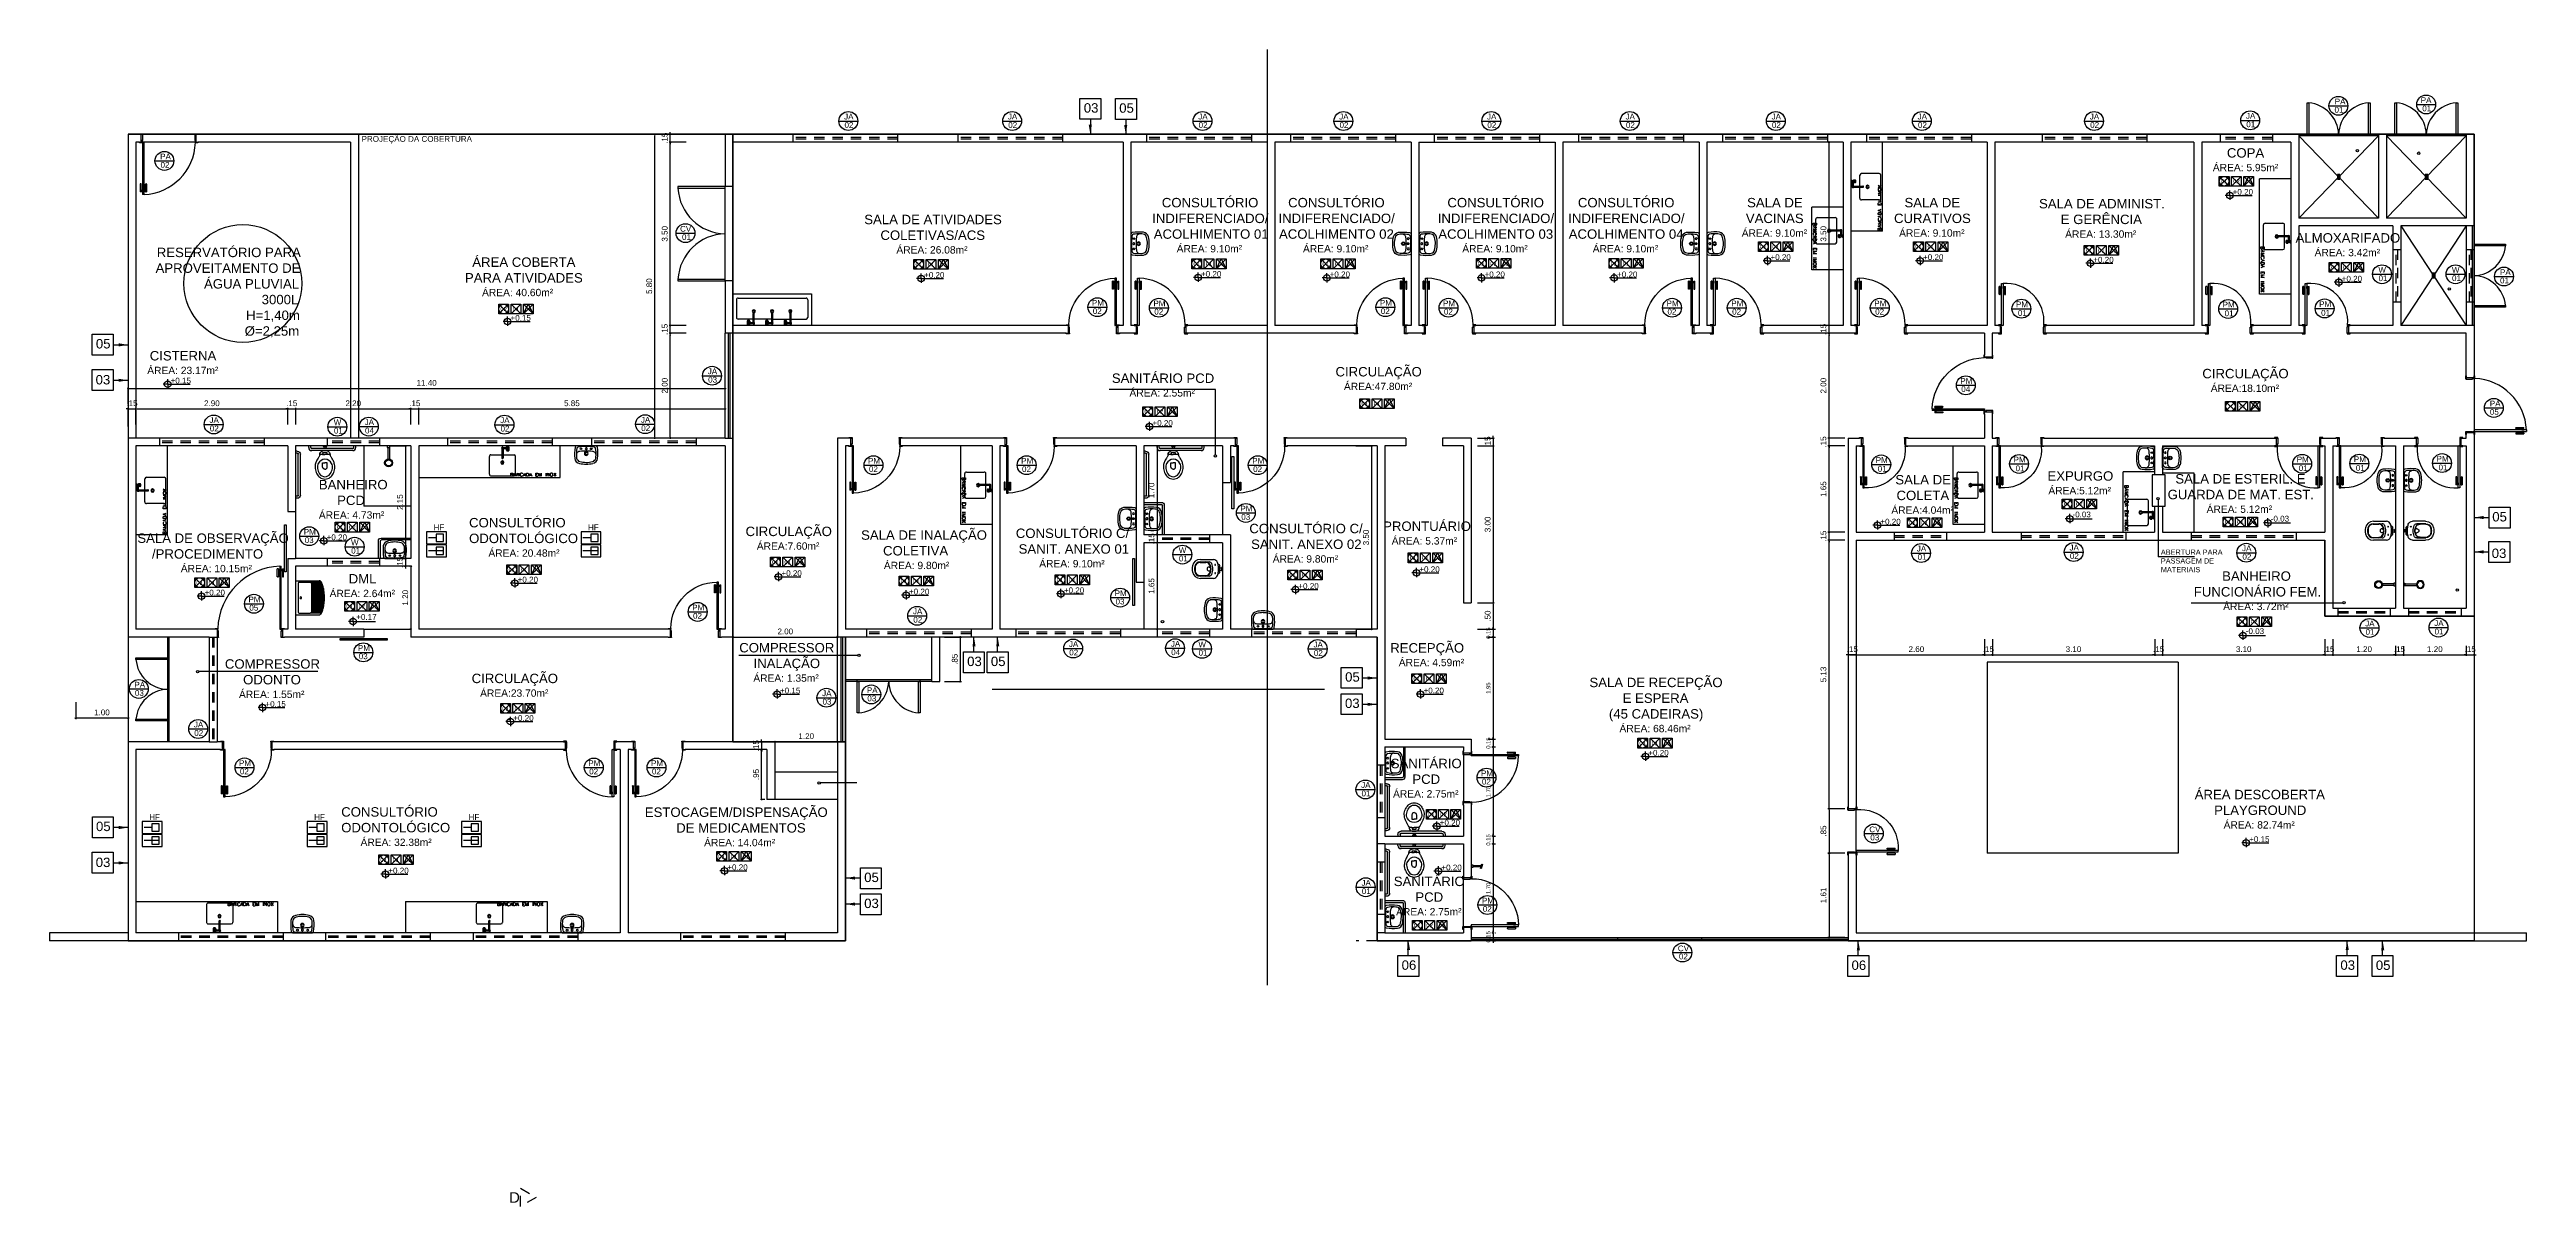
# Model space of a CAD drawing. Header units: millimetres. Extents: x 2125 to 3408, y 1171 to 1686.
# Drawn here: x 2894.75 to 2942.05, y 1514.56 to 1536.65 of the extents above; entities that cross this region are included whole.
import ezdxf
from ezdxf.enums import TextEntityAlignment as Align

# ---------------------------------------------------------------- set-up
doc = ezdxf.new("R2010")
doc.units = ezdxf.units.MM
doc.linetypes.add('CONTORNO_QUADRO_T', pattern=[0.35, 0.2, -0.15])
for name, color, linetype in [('APCOZ', 7, 'Continuous'), ('APCOZ-I', 251, 'Continuous'), ('at_Entity', 7, 'Continuous'), ('barras acess', 7, 'Continuous'), ('CALÇADA', 252, 'Continuous'), ('cotas', 7, 'Continuous'), ('ESQUADRIA', 3, 'Continuous'), ('ESQUADRIAS', 7, 'Continuous'), ('Esquadrias portas', 7, 'Continuous'), ('Esquadrias_Portas', 2, 'Continuous'), ('JANELA2', 1, 'Continuous'), ('LAYOUT', 7, 'Continuous'), ('Layout_Equipamentos', 7, 'Continuous'), ('linha de corte', 1, 'Continuous'), ('PAREDE', 4, 'Continuous'), ('SAN', 7, 'Continuous'), ('soleira piso', 7, 'Continuous'), ('TEXTO01', 7, 'Continuous'), ('TEXTO02', 3, 'Continuous'), ('TEXTO03', 2, 'Continuous'), ('TEXTO_ESP_FORRO', 62, 'Continuous'), ('TEXTO_ESP_PAREDES', 10, 'Continuous'), ('TEXTO_ESP_PISO', 150, 'Continuous'), ('TOMADAS DENTISTA', 7, 'Continuous'), ('VIDRO', 7, 'Continuous')]:
    doc.layers.add(name, color=color, linetype=linetype)
doc.styles.add('ARIAL', font='sanss___.ttf')
doc.styles.add('ROMANS', font='arial.ttf')
doc.styles.get("Standard").update_dxf_attribs({"font": 'arial.ttf'})
doc.styles.add('TEXTO1', font='swissko.ttf', dxfattribs={"width": 0.6, "height": 0.1})
doc.dimstyles.new('ESCALA 50', dxfattribs={"dimtxt": 0.08, "dimasz": 0.02, "dimexe": 0.05, "dimexo": 0.05, "dimgap": 0.05, "dimtad": 1, "dimlfac": -10, "dimzin": 1, "dimdsep": 46, "dimtxsty": 'ROMANS', "dimblk1": 'PPC', "dimblk2": 'PPC', "dimsah": 1, "dimcen": 0.02, "dimclrd": 7, "dimclre": 7, "dimclrt": 3, "dimadec": 0, "dimazin": 0, "dimtfac": 1, "dimtix": 1, "dimtmove": 1, "dimatfit": 3, "dimldrblk": 'PPC', "dimfxl": 0, "dimtolj": 1, "dimtzin": 12, "dimarcsym": 0})
doc.dimstyles.new('ESCALA75', dxfattribs={"dimtxt": 0.11, "dimasz": 0.02, "dimexe": 0.02, "dimexo": 0.04, "dimgap": 0.05, "dimtad": 1, "dimzin": 4, "dimdsep": 46, "dimtxsty": 'ROMANS', "dimblk1": 'PPC', "dimblk2": 'PPC', "dimsah": 1, "dimcen": 0.02, "dimclrd": 7, "dimclre": 7, "dimclrt": 3, "dimazin": 1, "dimtfac": 1, "dimtix": 1, "dimtmove": 0, "dimatfit": 3, "dimldrblk": 'PPC', "dimfxl": 0, "dimtolj": 1, "dimtzin": 12, "dimarcsym": 0})

# ---------------------------------------------------------------- blocks, each defined once
blk = doc.blocks.new('P90_02')
at = {"layer": 'ESQUADRIAS', "color": 2}
for p, q in [((0.025, 0.075), (0.025, 0.975)), ((0.025, 0.975), (0.055, 0.975)), ((0.055, 0.975), (0.055, 0.075)), ((0.055, 0.075), (0.025, 0.075))]:
    blk.add_line(p, q, dxfattribs=at)
at = {"layer": 'ESQUADRIAS', "color": 3, "linetype": 'Continuous'}
for p, q in [((-0.02, 0.77), (-0.02, 0.921)), ((-0.003, 0.767), (-0.017, 0.767)), ((0, 0.921), (0, 0.77)), ((0.023, 0.88), (0.023, 0.92)), ((0.057, 0.88), (0.057, 0.92)), ((0.08, 0.921), (0.08, 0.77)), ((0.083, 0.767), (0.097, 0.767)), ((0.1, 0.77), (0.1, 0.921))]:
    blk.add_line(p, q, dxfattribs=at)
at = {"layer": 'ESQUADRIAS', "color": 3}
for p, q in [((0, 0.921), (-0.02, 0.921)), ((0, 0.91), (0.023, 0.91)), ((0, 0.9), (0.023, 0.9)), ((0, 0.89), (0.023, 0.89)), ((0.023, 0.92), (0.025, 0.92)), ((0.023, 0.88), (0.025, 0.88)), ((0.057, 0.92), (0.055, 0.92)), ((0.057, 0.88), (0.055, 0.88)), ((0.08, 0.91), (0.057, 0.91)), ((0.08, 0.9), (0.057, 0.9)), ((0.08, 0.89), (0.057, 0.89)), ((0.08, 0.921), (0.1, 0.921))]:
    blk.add_line(p, q, dxfattribs=at)
at = {"layer": 'ESQUADRIAS'}
for p, q in [((0.016, 0.059), (0.016, 0.062)), ((0.032, 0.074), (0.029, 0.074))]:
    blk.add_line(p, q, dxfattribs=at)
at = {"layer": 'ESQUADRIAS', "color": 3}
for points in [[(0.015, 0.085), (-0.035, 0.085), (-0.035, 0.075), (0.015, 0.075)], [(0.985, 0.085), (0.935, 0.085), (0.935, 0.075), (0.985, 0.075)], [(0.025, -0.075), (0, -0.075), (-0.035, -0.075), (-0.035, -0.085), (0.025, -0.085)], [(0.985, -0.075), (0.925, -0.075), (0.925, -0.085), (0.985, -0.085)]]:
    blk.add_lwpolyline(points, close=True, dxfattribs=at)
at = {"layer": 'ESQUADRIAS', "color": 2}
for points in [[(0.025, 0.045), (0.015, 0.045), (0.015, 0.075), (0, 0.075), (0, -0.075), (0.025, -0.075)], [(0.925, 0.045), (0.935, 0.045), (0.935, 0.075), (0.95, 0.075), (0.95, -0.075), (0.925, -0.075)]]:
    blk.add_lwpolyline(points, close=True, dxfattribs=at)
at = {"layer": 'ESQUADRIAS', "color": 1}
for points in [[(0.016, 0.071, -0.236068), (0.015, 0.073), (0.015, 0.07), (0.015, 0.05), (0.016, 0.05)], [(0.02, 0.074, 0.236068), (0.017, 0.075), (0.02, 0.075), (0.04, 0.075), (0.04, 0.074)]]:
    blk.add_lwpolyline(points, format="xyb", close=True, dxfattribs=at)
at = {"layer": 'ESQUADRIAS'}
for points in [[(0.017, 0.063), (0.016, 0.062), (0.016, 0.062)], [(0.017, 0.058), (0.016, 0.059), (0.016, 0.059)], [(0.017, 0.06), (0.017, 0.06), (0.017, 0.058), (0.017, 0.058), (0.017, 0.063), (0.017, 0.063), (0.017, 0.06), (0.017, 0.06)], [(0.028, 0.073), (0.029, 0.074), (0.029, 0.074)], [(0.03, 0.073), (0.03, 0.073), (0.033, 0.073), (0.033, 0.073), (0.028, 0.073), (0.028, 0.073), (0.03, 0.073), (0.03, 0.073)], [(0.033, 0.073), (0.032, 0.074), (0.032, 0.074)]]:
    blk.add_lwpolyline(points, dxfattribs=at)
at = {"layer": 'ESQUADRIAS', "color": 1}
blk.add_circle((0.017, 0.073), 0.0025, dxfattribs=at)
at = {"layer": 'ESQUADRIAS'}
blk.add_arc((0.043, 0.083), 0.892, 0.1295, 89.2231, dxfattribs=at)
at = {"layer": 'ESQUADRIAS', "color": 3, "linetype": 'Continuous'}
for centre, start, end in [((-0.017, 0.77), 180, 260.5377), ((-0.003, 0.77), 260.5377, 360), ((0.083, 0.77), 180, 279.4623), ((0.097, 0.77), 279.4623, 0)]:
    blk.add_arc(centre, 0.003, start, end, dxfattribs=at)
blk = doc.blocks.new('P80_02')
at = {"layer": 'ESQUADRIAS', "color": 3, "linetype": 'Continuous'}
for p, q in [((-0.02, 0.67), (-0.02, 0.821)), ((-0.003, 0.667), (-0.017, 0.667)), ((0, 0.821), (0, 0.67)), ((0.023, 0.78), (0.023, 0.82)), ((0.057, 0.78), (0.057, 0.82)), ((0.08, 0.821), (0.08, 0.67)), ((0.083, 0.667), (0.097, 0.667)), ((0.1, 0.67), (0.1, 0.821))]:
    blk.add_line(p, q, dxfattribs=at)
at = {"layer": 'ESQUADRIAS', "color": 3}
for p, q in [((0, 0.821), (-0.02, 0.821)), ((0, 0.81), (0.023, 0.81)), ((0, 0.8), (0.023, 0.8)), ((0, 0.79), (0.023, 0.79)), ((0.023, 0.82), (0.025, 0.82)), ((0.023, 0.78), (0.025, 0.78)), ((0.057, 0.82), (0.055, 0.82)), ((0.057, 0.78), (0.055, 0.78)), ((0.08, 0.81), (0.057, 0.81)), ((0.08, 0.8), (0.057, 0.8)), ((0.08, 0.79), (0.057, 0.79)), ((0.08, 0.821), (0.1, 0.821))]:
    blk.add_line(p, q, dxfattribs=at)
at = {"layer": 'ESQUADRIAS', "color": 2}
for p, q in [((0.025, 0.075), (0.025, 0.875)), ((0.025, 0.875), (0.055, 0.875)), ((0.055, 0.875), (0.055, 0.075)), ((0.055, 0.075), (0.025, 0.075))]:
    blk.add_line(p, q, dxfattribs=at)
at = {"layer": 'ESQUADRIAS'}
for p, q in [((0.016, 0.059), (0.016, 0.062)), ((0.032, 0.074), (0.029, 0.074))]:
    blk.add_line(p, q, dxfattribs=at)
at = {"layer": 'ESQUADRIAS', "color": 3}
for points in [[(0.015, 0.085), (-0.035, 0.085), (-0.035, 0.075), (0.015, 0.075)], [(0.885, 0.085), (0.835, 0.085), (0.835, 0.075), (0.885, 0.075)], [(0.025, -0.075), (0, -0.075), (-0.035, -0.075), (-0.035, -0.085), (0.025, -0.085)], [(0.885, -0.075), (0.825, -0.075), (0.825, -0.085), (0.885, -0.085)]]:
    blk.add_lwpolyline(points, close=True, dxfattribs=at)
at = {"layer": 'ESQUADRIAS', "color": 2}
for points in [[(0.025, 0.045), (0.015, 0.045), (0.015, 0.075), (0, 0.075), (0, -0.075), (0.025, -0.075)], [(0.825, 0.045), (0.835, 0.045), (0.835, 0.075), (0.85, 0.075), (0.85, -0.075), (0.825, -0.075)]]:
    blk.add_lwpolyline(points, close=True, dxfattribs=at)
at = {"layer": 'ESQUADRIAS', "color": 1}
for points in [[(0.016, 0.071, -0.236068), (0.015, 0.073), (0.015, 0.07), (0.015, 0.05), (0.016, 0.05)], [(0.02, 0.074, 0.236068), (0.017, 0.075), (0.02, 0.075), (0.04, 0.075), (0.04, 0.074)]]:
    blk.add_lwpolyline(points, format="xyb", close=True, dxfattribs=at)
at = {"layer": 'ESQUADRIAS'}
for points in [[(0.017, 0.063), (0.016, 0.062), (0.016, 0.062)], [(0.017, 0.058), (0.016, 0.059), (0.016, 0.059)], [(0.017, 0.06), (0.017, 0.06), (0.017, 0.058), (0.017, 0.058), (0.017, 0.063), (0.017, 0.063), (0.017, 0.06), (0.017, 0.06)], [(0.028, 0.073), (0.029, 0.074), (0.029, 0.074)], [(0.03, 0.073), (0.03, 0.073), (0.033, 0.073), (0.033, 0.073), (0.028, 0.073), (0.028, 0.073), (0.03, 0.073), (0.03, 0.073)], [(0.033, 0.073), (0.032, 0.074), (0.032, 0.074)]]:
    blk.add_lwpolyline(points, dxfattribs=at)
at = {"layer": 'ESQUADRIAS', "color": 1}
blk.add_circle((0.017, 0.073), 0.0025, dxfattribs=at)
at = {"layer": 'ESQUADRIAS', "color": 3, "linetype": 'Continuous'}
for centre, start, end in [((-0.017, 0.67), 180, 260.5377), ((-0.003, 0.67), 260.5377, 360), ((0.083, 0.67), 180, 279.4623), ((0.097, 0.67), 279.4623, 0)]:
    blk.add_arc(centre, 0.003, start, end, dxfattribs=at)
at = {"layer": 'ESQUADRIAS'}
blk.add_arc((0.108, 0.148), 0.729, 355.0636, 94.2065, dxfattribs=at)
blk = doc.blocks.new('new block1')
at = {"layer": 'ESQUADRIAS', "color": 3, "linetype": 'Continuous'}
for p, q in [((-0.135, 1.16), (-0.135, 1.311)), ((-0.118, 1.157), (-0.132, 1.157)), ((-0.115, 1.311), (-0.115, 1.16)), ((-0.092, 1.27), (-0.092, 1.31)), ((-0.058, 1.27), (-0.058, 1.31)), ((-0.035, 1.311), (-0.035, 1.16)), ((-0.032, 1.157), (-0.018, 1.157)), ((-0.015, 1.16), (-0.015, 1.311))]:
    blk.add_line(p, q, dxfattribs=at)
at = {"layer": 'ESQUADRIAS', "color": 3}
for p, q in [((-0.115, 1.311), (-0.135, 1.311)), ((-0.115, 1.3), (-0.092, 1.3)), ((-0.115, 1.29), (-0.092, 1.29)), ((-0.115, 1.28), (-0.092, 1.28)), ((-0.092, 1.31), (-0.09, 1.31)), ((-0.092, 1.27), (-0.09, 1.27)), ((-0.058, 1.31), (-0.06, 1.31)), ((-0.058, 1.27), (-0.06, 1.27)), ((-0.035, 1.3), (-0.058, 1.3)), ((-0.035, 1.29), (-0.058, 1.29)), ((-0.035, 1.28), (-0.058, 1.28)), ((-0.035, 1.311), (-0.015, 1.311))]:
    blk.add_line(p, q, dxfattribs=at)
at = {"layer": 'ESQUADRIAS', "color": 2}
for p, q in [((-0.09, 1.36), (-0.09, 0.16)), ((-0.09, 1.36), (-0.06, 1.36)), ((-0.06, 0.16), (-0.06, 1.36)), ((-0.09, 0.16), (-0.06, 0.16))]:
    blk.add_line(p, q, dxfattribs=at)
at = {"layer": 'ESQUADRIAS'}
for p, q in [((-0.066, 0.159), (-0.063, 0.159)), ((-0.052, 0.144), (-0.052, 0.147))]:
    blk.add_line(p, q, dxfattribs=at)
at = {"layer": 'ESQUADRIAS', "color": 3}
for points in [[(-1.32, 0.17), (-1.27, 0.17), (-1.27, 0.16), (-1.32, 0.16)], [(-1.32, 0.01), (-1.26, 0.01), (-1.26, 0), (-1.32, 0)], [(-0.06, 0.01), (-0.035, 0.01), (0, 0.01), (0, 0), (-0.06, 0)], [(-0.05, 0.17), (0, 0.17), (0, 0.16), (-0.05, 0.16)]]:
    blk.add_lwpolyline(points, close=True, dxfattribs=at)
at = {"layer": 'ESQUADRIAS', "color": 2}
for points in [[(-1.26, 0.13), (-1.27, 0.13), (-1.27, 0.16), (-1.285, 0.16), (-1.285, 0.01), (-1.26, 0.01)], [(-0.06, 0.13), (-0.05, 0.13), (-0.05, 0.16), (-0.035, 0.16), (-0.035, 0.01), (-0.06, 0.01)]]:
    blk.add_lwpolyline(points, close=True, dxfattribs=at)
at = {"layer": 'ESQUADRIAS', "color": 1}
for points in [[(-0.054, 0.159, -0.236068), (-0.052, 0.16), (-0.055, 0.16), (-0.075, 0.16), (-0.075, 0.159)], [(-0.051, 0.156, 0.236068), (-0.05, 0.158), (-0.05, 0.155), (-0.05, 0.135), (-0.051, 0.135)]]:
    blk.add_lwpolyline(points, format="xyb", close=True, dxfattribs=at)
at = {"layer": 'ESQUADRIAS'}
for points in [[(-0.067, 0.158), (-0.066, 0.159), (-0.066, 0.159)], [(-0.065, 0.158), (-0.065, 0.158), (-0.067, 0.158), (-0.067, 0.158), (-0.062, 0.158), (-0.062, 0.158), (-0.065, 0.158), (-0.065, 0.158)], [(-0.062, 0.158), (-0.063, 0.159), (-0.063, 0.159)], [(-0.052, 0.148), (-0.052, 0.147), (-0.051, 0.147)], [(-0.052, 0.145), (-0.052, 0.145), (-0.052, 0.143), (-0.052, 0.143), (-0.052, 0.148), (-0.052, 0.148), (-0.052, 0.145), (-0.052, 0.145)], [(-0.052, 0.143), (-0.052, 0.144), (-0.051, 0.144)]]:
    blk.add_lwpolyline(points, dxfattribs=at)
at = {"layer": 'ESQUADRIAS', "color": 1}
blk.add_circle((-0.052, 0.158), 0.0025, dxfattribs=at)
at = {"layer": 'ESQUADRIAS', "color": 3, "linetype": 'Continuous'}
for centre, start, end in [((-0.132, 1.16), 180, 260.5377), ((-0.118, 1.16), 260.5377, 360), ((-0.032, 1.16), 180, 279.4623), ((-0.018, 1.16), 279.4623, 0)]:
    blk.add_arc(centre, 0.003, start, end, dxfattribs=at)
at = {"layer": 'Esquadrias portas'}
blk.add_arc((-0.052, 0.142), 1.219, 91.7966, 178.6909, dxfattribs=at)
blk = doc.blocks.new('new block2')
at = {"layer": 'ESQUADRIAS', "color": 3, "linetype": 'Continuous'}
for p, q in [((-0.135, 0.96), (-0.135, 1.111)), ((-0.118, 0.957), (-0.132, 0.957)), ((-0.115, 1.111), (-0.115, 0.96)), ((-0.092, 1.07), (-0.092, 1.11)), ((-0.058, 1.07), (-0.058, 1.11)), ((-0.035, 1.111), (-0.035, 0.96)), ((-0.032, 0.957), (-0.018, 0.957)), ((-0.015, 0.96), (-0.015, 1.111))]:
    blk.add_line(p, q, dxfattribs=at)
at = {"layer": 'ESQUADRIAS', "color": 3}
for p, q in [((-0.115, 1.111), (-0.135, 1.111)), ((-0.115, 1.1), (-0.092, 1.1)), ((-0.115, 1.09), (-0.092, 1.09)), ((-0.115, 1.08), (-0.092, 1.08)), ((-0.092, 1.11), (-0.09, 1.11)), ((-0.092, 1.07), (-0.09, 1.07)), ((-0.058, 1.11), (-0.06, 1.11)), ((-0.058, 1.07), (-0.06, 1.07)), ((-0.035, 1.1), (-0.058, 1.1)), ((-0.035, 1.09), (-0.058, 1.09)), ((-0.035, 1.08), (-0.058, 1.08)), ((-0.035, 1.111), (-0.015, 1.111))]:
    blk.add_line(p, q, dxfattribs=at)
at = {"layer": 'ESQUADRIAS', "color": 2}
for p, q in [((-0.09, 1.16), (-0.09, 0.16)), ((-0.09, 1.16), (-0.06, 1.16)), ((-0.06, 0.16), (-0.06, 1.16)), ((-0.09, 0.16), (-0.06, 0.16))]:
    blk.add_line(p, q, dxfattribs=at)
at = {"layer": 'ESQUADRIAS'}
for p, q in [((-0.066, 0.159), (-0.063, 0.159)), ((-0.052, 0.144), (-0.052, 0.147))]:
    blk.add_line(p, q, dxfattribs=at)
at = {"layer": 'ESQUADRIAS', "color": 3}
for points in [[(-1.12, 0.17), (-1.07, 0.17), (-1.07, 0.16), (-1.12, 0.16)], [(-1.12, 0.01), (-1.06, 0.01), (-1.06, 0), (-1.12, 0)], [(-0.06, 0.01), (-0.035, 0.01), (0, 0.01), (0, 0), (-0.06, 0)], [(-0.05, 0.17), (0, 0.17), (0, 0.16), (-0.05, 0.16)]]:
    blk.add_lwpolyline(points, close=True, dxfattribs=at)
at = {"layer": 'ESQUADRIAS', "color": 2}
for points in [[(-1.06, 0.13), (-1.07, 0.13), (-1.07, 0.16), (-1.085, 0.16), (-1.085, 0.01), (-1.06, 0.01)], [(-0.06, 0.13), (-0.05, 0.13), (-0.05, 0.16), (-0.035, 0.16), (-0.035, 0.01), (-0.06, 0.01)]]:
    blk.add_lwpolyline(points, close=True, dxfattribs=at)
at = {"layer": 'ESQUADRIAS', "color": 1}
for points in [[(-0.054, 0.159, -0.236068), (-0.052, 0.16), (-0.055, 0.16), (-0.075, 0.16), (-0.075, 0.159)], [(-0.051, 0.156, 0.236068), (-0.05, 0.158), (-0.05, 0.155), (-0.05, 0.135), (-0.051, 0.135)]]:
    blk.add_lwpolyline(points, format="xyb", close=True, dxfattribs=at)
at = {"layer": 'ESQUADRIAS'}
for points in [[(-0.067, 0.158), (-0.066, 0.159), (-0.066, 0.159)], [(-0.065, 0.158), (-0.065, 0.158), (-0.067, 0.158), (-0.067, 0.158), (-0.062, 0.158), (-0.062, 0.158), (-0.065, 0.158), (-0.065, 0.158)], [(-0.062, 0.158), (-0.063, 0.159), (-0.063, 0.159)], [(-0.052, 0.148), (-0.052, 0.147), (-0.051, 0.147)], [(-0.052, 0.145), (-0.052, 0.145), (-0.052, 0.143), (-0.052, 0.143), (-0.052, 0.148), (-0.052, 0.148), (-0.052, 0.145), (-0.052, 0.145)], [(-0.052, 0.143), (-0.052, 0.144), (-0.051, 0.144)]]:
    blk.add_lwpolyline(points, dxfattribs=at)
at = {"layer": 'ESQUADRIAS', "color": 1}
blk.add_circle((-0.052, 0.158), 0.0025, dxfattribs=at)
at = {"layer": 'ESQUADRIAS', "color": 3, "linetype": 'Continuous'}
for centre, start, end in [((-0.132, 0.96), 180, 260.5377), ((-0.118, 0.96), 260.5377, 360), ((-0.032, 0.96), 180, 279.4623), ((-0.018, 0.96), 279.4623, 0)]:
    blk.add_arc(centre, 0.003, start, end, dxfattribs=at)
at = {"layer": 'Esquadrias portas'}
blk.add_arc((-0.047, 0.137), 1.024, 92.4121, 178.1744, dxfattribs=at)
blk = doc.blocks.new('new block3')
at = {"layer": 'TEXTO01'}
h = blk.add_hatch(dxfattribs=at)
h.set_pattern_fill('ANGLE', color=256)
h.set_pattern_definition([(0, (-2256.878, -909.728), (0, 6.985), [5.08, -1.905]), (90, (-2256.878, -909.728), (-6.985, 4e-16), [5.08, -1.905])])
h.paths.add_polyline_path([(-0.056, 0.205), (-0.196, 0.205), (-0.196, 0.065), (-0.056, 0.065)])
for p, q in [((-0.196, 0.135), (-0.346, 0.135)), ((-0.056, -0.115), (-0.346, -0.115))]:
    blk.add_line(p, q, dxfattribs=at)
for points in [[(-0.38, 0.25), (-0.38, 0.02), (0, 0.02), (0, 0.25), (-0.38, 0.25)], [(-0.38, 0), (-0.38, -0.23), (0, -0.23), (0, 0), (-0.38, 0)], [(-0.196, 0.205), (-0.196, 0.065), (-0.056, 0.065), (-0.056, 0.205), (-0.196, 0.205)], [(-0.196, -0.045), (-0.196, -0.185), (-0.056, -0.185), (-0.056, -0.045), (-0.196, -0.045)]]:
    blk.add_lwpolyline(points, dxfattribs=at)
at = {"layer": 'TEXTO01', "ltscale": 0.0001, "insert": (-0.247, 0.389), "char_height": 0.11, "width": 0.33036, "attachment_point": 1, "style": 'TEXTO1'}
blk.add_mtext('{\\fSansSerif|b0|i0|c2|p2;\\W1;HF}', dxfattribs=at)
blk = doc.blocks.new('new block4')
at = {"layer": 'TEXTO01'}
h = blk.add_hatch(dxfattribs=at)
h.set_pattern_fill('ANGLE', color=256)
h.set_pattern_definition([(0, (-2260.456, -913.906), (0, 6.985), [5.08, -1.905]), (90, (-2260.456, -913.906), (-6.985, 4e-16), [5.08, -1.905])])
h.paths.add_polyline_path([(0, 0), (0, -0.062, 0.414214), (0.062, 0)])
h.paths.add_polyline_path([(0, 0), (0, 0.062, 0.414214), (-0.062, 0)])
for q in [(-0.086, 0), (0, 0.093), (0.429, 0), (0, -0.085)]:
    blk.add_line((0, 0), q, dxfattribs=at)
blk.add_circle((0, 0), 0.0624, dxfattribs=at)
blk = doc.blocks.new('new block5')
at = {"layer": 'barras acess', "color": 0}
for p, q in [((-0.391, 0.04), (0.391, 0.04)), ((-0.391, 0), (0.391, 0)), ((-0.452, -0.02), (-0.452, -0.051)), ((-0.412, -0.02), (-0.412, -0.051)), ((0.408, -0.02), (0.408, -0.051)), ((0.448, -0.02), (0.448, -0.051))]:
    blk.add_line(p, q, dxfattribs=at)
for centre, radius, start, end in [((-0.392, -0.02), 0.06, 88.8662, 180.134), ((-0.392, -0.02), 0.0201, 87.1138, 179.9486), ((0.39, -0.018), 0.0579, 357.6185, 90.9862), ((0.39, -0.018), 0.0181, 353.5362, 89.508)]:
    blk.add_arc(centre, radius, start, end, dxfattribs=at)
blk = doc.blocks.new('P-9-S')
at = {"layer": 'SAN'}
for points in [[(0.045, -0.13), (0.08, -0.13, -0.269143), (0.098, -0.14), (0.099, -0.143, 0.044891), (0.1, -0.143), (0.12, -0.18, -0.036783), (0.132, -0.2, -0.0196), (0.153, -0.24, -0.056836), (0.178, -0.3, -0.089116), (0.188, -0.4, -0.095425), (0.155, -0.5, -0.091656), (0.1, -0.566, -0.16072), (0, -0.6, -0.16072), (-0.1, -0.566, -0.091656), (-0.155, -0.5, -0.095425), (-0.188, -0.4, -0.089116), (-0.178, -0.3, -0.056836), (-0.153, -0.24, -0.0196), (-0.132, -0.2, -0.036783), (-0.12, -0.18), (-0.1, -0.143, 0.044891), (-0.099, -0.143), (-0.098, -0.14, -0.269143), (-0.08, -0.13), (-0.045, -0.13)], [(0.099, -0.143, -0.047116), (0.099, -0.142), (0.095, -0.113, 0.305161), (0.04, -0.06, 0.049506), (0, -0.056, 0.049506), (-0.04, -0.06, 0.305161), (-0.095, -0.113), (-0.099, -0.142, -0.047116), (-0.099, -0.143)], [(0.045, -0.13, -0.414214), (0.035, -0.12), (0.035, -0.107, -0.226163), (0.038, -0.102, 0.733322), (0.035, -0.095), (0, -0.095), (-0.035, -0.095, 0.733322), (-0.038, -0.102, -0.226163), (-0.035, -0.107), (-0.035, -0.12, -0.414214), (-0.045, -0.13)], [(0, -0.412, -0.394755), (-0.045, -0.368), (-0.045, -0.288), (0, -0.288)], [(0, -0.412, 0.394755), (0.045, -0.368), (0.045, -0.288), (0, -0.288)]]:
    blk.add_lwpolyline(points, format="xyb", dxfattribs=at)
blk.add_lwpolyline([(-0.128, -0.3, -0.278895), (0, -0.222, -0.278895), (0.128, -0.3, -0.167831), (0.142, -0.4, -0.098952), (0.102, -0.5, -0.247323), (0, -0.557, -0.247323), (-0.102, -0.5, -0.098952), (-0.142, -0.4, -0.167831)], format="xyb", close=True, dxfattribs=at)
for points in [[(-0.045, -0.13), (0, -0.13)], [(0.045, -0.13), (0, -0.13)]]:
    blk.add_lwpolyline(points, dxfattribs=at)
at = {"flags": 3}
blk.add_attdef('CODIGO', text='', height=0.024, dxfattribs=at).set_placement((0, 0), align=Align.MIDDLE)
blk = doc.blocks.new('new block6')
at = {"layer": 'at_Entity', "color": 0}
for p, q in [((-0.032, -0.011), (-0.032, 0)), ((0.03, -0.008), (0.03, 0)), ((0.03, -0.008), (-0.032, -0.008)), ((-0.021, -0.051), (-0.021, -0.021)), ((0.019, -0.021), (-0.021, -0.021)), ((0.019, -0.051), (0.019, -0.021))]:
    blk.add_line(p, q, dxfattribs=at)
for centre, radius, start, end in [((-0.018, -0.008), 0.0136, 186.9665, 257.5809), ((0.016, -0.008), 0.0138, 280.9359, 356.4443)]:
    blk.add_arc(centre, radius, start, end, dxfattribs=at)
blk = doc.blocks.new('new block7')
at = {"layer": 'Layout_Equipamentos'}
for p, q in [((0, 0.051), (0.032, 0.051)), ((0.032, 0), (0, 0)), ((0.032, 0.051), (0.032, 0)), ((0.032, 0.04), (0.212, 0.04)), ((0.205, 0.011), (0.032, 0.011)), ((0.176, -0.019), (0.199, 0.07)), ((0.197, -0.019), (0.22, 0.07))]:
    blk.add_line(p, q, dxfattribs=at)
blk = doc.blocks.new('PPC')
at = {"color": 2}
blk.add_circle((0, 0), 0.5, dxfattribs=at)
blk = doc.blocks.new('*D1004')
at = {"layer": 'cotas', "color": 7, "lineweight": -2, "transparency": 16777216}
for p, q in [((2896.227, 1529.787), (2896.207, 1529.787)), ((2896.247, 1529.487), (2896.247, 1529.807)), ((2896.247, 1529.787), (2896.397, 1529.787)), ((2896.397, 1529.487), (2896.397, 1529.807)), ((2896.417, 1529.787), (2896.437, 1529.787))]:
    blk.add_line(p, q, dxfattribs=at)
at = {"layer": 'DEFPOINTS', "color": 0, "transparency": 16777216}
for p in [(2896.397, 1529.787), (2896.247, 1528.853), (2896.397, 1528.703)]:
    blk.add_point(p, dxfattribs=at)
at = {"layer": 'cotas', "color": 7, "lineweight": -2, "transparency": 16777216, "xscale": 0.02, "yscale": 0.02, "zscale": 0.02}
blk.add_blockref('PPC', (2896.247, 1529.787), dxfattribs=at)
at = {"layer": 'cotas', "color": 7, "lineweight": -2, "transparency": 16777216, "xscale": 0.02, "yscale": 0.02, "zscale": 0.02, "rotation": 180}
blk.add_blockref('PPC', (2896.397, 1529.787), dxfattribs=at)
at = {"layer": 'cotas', "color": 3, "transparency": 16777216, "insert": (2896.322, 1529.894), "char_height": 0.11, "attachment_point": 5, "style": 'ROMANS'}
blk.add_mtext('\\A1;.15', dxfattribs=at)
blk = doc.blocks.new('*D1005')
at = {"layer": 'cotas', "color": 7, "lineweight": -2, "transparency": 16777216}
for p, q in [((2896.397, 1529.487), (2896.397, 1529.807)), ((2896.417, 1529.787), (2899.277, 1529.787)), ((2899.297, 1529.487), (2899.297, 1529.807))]:
    blk.add_line(p, q, dxfattribs=at)
at = {"layer": 'DEFPOINTS', "color": 0, "transparency": 16777216}
for p in [(2899.297, 1529.787), (2896.397, 1528.703), (2899.297, 1528.703)]:
    blk.add_point(p, dxfattribs=at)
at = {"layer": 'cotas', "color": 7, "lineweight": -2, "transparency": 16777216, "xscale": 0.02, "yscale": 0.02, "zscale": 0.02, "rotation": 180}
blk.add_blockref('PPC', (2896.397, 1529.787), dxfattribs=at)
at = {"layer": 'cotas', "color": 7, "lineweight": -2, "transparency": 16777216, "xscale": 0.02, "yscale": 0.02, "zscale": 0.02}
blk.add_blockref('PPC', (2899.297, 1529.787), dxfattribs=at)
at = {"layer": 'cotas', "color": 3, "transparency": 16777216, "insert": (2897.847, 1529.894), "char_height": 0.11, "attachment_point": 5, "style": 'ROMANS'}
blk.add_mtext('\\A1;2.90', dxfattribs=at)
blk = doc.blocks.new('*D1006')
at = {"layer": 'cotas', "color": 7, "lineweight": -2, "transparency": 16777216}
for p, q in [((2899.277, 1529.787), (2899.257, 1529.787)), ((2899.297, 1529.487), (2899.297, 1529.807)), ((2899.297, 1529.787), (2899.447, 1529.787)), ((2899.447, 1529.487), (2899.447, 1529.807)), ((2899.467, 1529.787), (2899.487, 1529.787))]:
    blk.add_line(p, q, dxfattribs=at)
at = {"layer": 'DEFPOINTS', "color": 0, "transparency": 16777216}
for p in [(2899.447, 1529.787), (2899.297, 1528.703), (2899.447, 1528.703)]:
    blk.add_point(p, dxfattribs=at)
at = {"layer": 'cotas', "color": 7, "lineweight": -2, "transparency": 16777216, "xscale": 0.02, "yscale": 0.02, "zscale": 0.02}
blk.add_blockref('PPC', (2899.297, 1529.787), dxfattribs=at)
at = {"layer": 'cotas', "color": 7, "lineweight": -2, "transparency": 16777216, "xscale": 0.02, "yscale": 0.02, "zscale": 0.02, "rotation": 180}
blk.add_blockref('PPC', (2899.447, 1529.787), dxfattribs=at)
at = {"layer": 'cotas', "color": 3, "transparency": 16777216, "insert": (2899.372, 1529.894), "char_height": 0.11, "attachment_point": 5, "style": 'ROMANS'}
blk.add_mtext('\\A1;.15', dxfattribs=at)
blk = doc.blocks.new('*D1007')
at = {"layer": 'cotas', "color": 7, "lineweight": -2, "transparency": 16777216}
for p, q in [((2899.447, 1529.487), (2899.447, 1529.807)), ((2899.467, 1529.787), (2901.627, 1529.787)), ((2901.647, 1529.487), (2901.647, 1529.807))]:
    blk.add_line(p, q, dxfattribs=at)
at = {"layer": 'DEFPOINTS', "color": 0, "transparency": 16777216}
for p in [(2901.647, 1529.787), (2899.447, 1528.703), (2901.647, 1528.703)]:
    blk.add_point(p, dxfattribs=at)
at = {"layer": 'cotas', "color": 7, "lineweight": -2, "transparency": 16777216, "xscale": 0.02, "yscale": 0.02, "zscale": 0.02, "rotation": 180}
blk.add_blockref('PPC', (2899.447, 1529.787), dxfattribs=at)
at = {"layer": 'cotas', "color": 7, "lineweight": -2, "transparency": 16777216, "xscale": 0.02, "yscale": 0.02, "zscale": 0.02}
blk.add_blockref('PPC', (2901.647, 1529.787), dxfattribs=at)
at = {"layer": 'cotas', "color": 3, "transparency": 16777216, "insert": (2900.547, 1529.894), "char_height": 0.11, "attachment_point": 5, "style": 'ROMANS'}
blk.add_mtext('\\A1;2.20', dxfattribs=at)
blk = doc.blocks.new('*D1008')
at = {"layer": 'cotas', "color": 7, "lineweight": -2, "transparency": 16777216}
for p, q in [((2901.627, 1529.787), (2901.607, 1529.787)), ((2901.647, 1529.487), (2901.647, 1529.807)), ((2901.647, 1529.787), (2901.797, 1529.787)), ((2901.797, 1529.487), (2901.797, 1529.807)), ((2901.817, 1529.787), (2901.837, 1529.787))]:
    blk.add_line(p, q, dxfattribs=at)
at = {"layer": 'DEFPOINTS', "color": 0, "transparency": 16777216}
for p in [(2901.797, 1529.787), (2901.647, 1528.703), (2901.797, 1528.703)]:
    blk.add_point(p, dxfattribs=at)
at = {"layer": 'cotas', "color": 7, "lineweight": -2, "transparency": 16777216, "xscale": 0.02, "yscale": 0.02, "zscale": 0.02}
blk.add_blockref('PPC', (2901.647, 1529.787), dxfattribs=at)
at = {"layer": 'cotas', "color": 7, "lineweight": -2, "transparency": 16777216, "xscale": 0.02, "yscale": 0.02, "zscale": 0.02, "rotation": 180}
blk.add_blockref('PPC', (2901.797, 1529.787), dxfattribs=at)
at = {"layer": 'cotas', "color": 3, "transparency": 16777216, "insert": (2901.722, 1529.894), "char_height": 0.11, "attachment_point": 5, "style": 'ROMANS'}
blk.add_mtext('\\A1;.15', dxfattribs=at)
blk = doc.blocks.new('*D1009')
at = {"layer": 'cotas', "color": 7, "lineweight": -2, "transparency": 16777216}
for p, q in [((2901.797, 1529.487), (2901.797, 1529.807)), ((2901.817, 1529.787), (2907.627, 1529.787)), ((2907.647, 1529.487), (2907.647, 1529.807))]:
    blk.add_line(p, q, dxfattribs=at)
at = {"layer": 'DEFPOINTS', "color": 0, "transparency": 16777216}
for p in [(2907.647, 1529.787), (2901.797, 1528.703), (2907.647, 1528.703)]:
    blk.add_point(p, dxfattribs=at)
at = {"layer": 'cotas', "color": 7, "lineweight": -2, "transparency": 16777216, "xscale": 0.02, "yscale": 0.02, "zscale": 0.02, "rotation": 180}
blk.add_blockref('PPC', (2901.797, 1529.787), dxfattribs=at)
at = {"layer": 'cotas', "color": 7, "lineweight": -2, "transparency": 16777216, "xscale": 0.02, "yscale": 0.02, "zscale": 0.02}
blk.add_blockref('PPC', (2907.647, 1529.787), dxfattribs=at)
at = {"layer": 'cotas', "color": 3, "transparency": 16777216, "insert": (2904.722, 1529.894), "char_height": 0.11, "attachment_point": 5, "style": 'ROMANS'}
blk.add_mtext('\\A1;5.85', dxfattribs=at)
blk = doc.blocks.new('*D1010')
at = {"layer": 'cotas', "color": 7, "lineweight": -2, "transparency": 16777216}
for p, q in [((2929.028, 1527.281), (2928.708, 1527.281)), ((2928.728, 1522.171), (2928.728, 1527.261)), ((2929.028, 1522.151), (2928.708, 1522.151))]:
    blk.add_line(p, q, dxfattribs=at)
at = {"layer": 'DEFPOINTS', "color": 0, "transparency": 16777216}
for p in [(2928.728, 1527.281), (2929.247, 1527.281), (2929.247, 1522.151)]:
    blk.add_point(p, dxfattribs=at)
at = {"layer": 'cotas', "color": 7, "lineweight": -2, "transparency": 16777216, "xscale": 0.02, "yscale": 0.02, "zscale": 0.02}
for p, rotation in [((2928.728, 1527.281), 90), ((2928.728, 1522.151), 270)]:
    blk.add_blockref('PPC', p, dxfattribs=dict(at, rotation=rotation))
at = {"layer": 'cotas', "color": 3, "transparency": 16777216, "insert": (2928.622, 1524.716), "char_height": 0.11, "attachment_point": 5, "rotation": 90, "style": 'ROMANS'}
blk.add_mtext('\\A1;5.13', dxfattribs=at)
blk = doc.blocks.new('*D1038')
at = {"layer": 'cotas', "color": 7, "lineweight": -2, "transparency": 16777216}
for p, q in [((2929.028, 1527.431), (2928.708, 1527.431)), ((2928.728, 1527.451), (2928.728, 1527.471)), ((2928.728, 1527.281), (2928.728, 1527.431)), ((2929.028, 1527.281), (2928.708, 1527.281)), ((2928.728, 1527.261), (2928.728, 1527.241))]:
    blk.add_line(p, q, dxfattribs=at)
at = {"layer": 'DEFPOINTS', "color": 0, "transparency": 16777216}
for p in [(2928.728, 1527.431), (2929.247, 1527.431), (2929.247, 1527.281)]:
    blk.add_point(p, dxfattribs=at)
at = {"layer": 'cotas', "color": 7, "lineweight": -2, "transparency": 16777216, "xscale": 0.02, "yscale": 0.02, "zscale": 0.02}
for p, rotation in [((2928.728, 1527.431), 270), ((2928.728, 1527.281), 90)]:
    blk.add_blockref('PPC', p, dxfattribs=dict(at, rotation=rotation))
at = {"layer": 'cotas', "color": 3, "transparency": 16777216, "insert": (2928.622, 1527.356), "char_height": 0.11, "attachment_point": 5, "rotation": 90, "style": 'ROMANS'}
blk.add_mtext('\\A1;.15', dxfattribs=at)
blk = doc.blocks.new('*D1039')
at = {"layer": 'cotas', "color": 7, "lineweight": -2, "transparency": 16777216}
for p, q in [((2929.028, 1529.081), (2928.708, 1529.081)), ((2928.728, 1527.451), (2928.728, 1529.061)), ((2929.028, 1527.431), (2928.708, 1527.431))]:
    blk.add_line(p, q, dxfattribs=at)
at = {"layer": 'DEFPOINTS', "color": 0, "transparency": 16777216}
for p in [(2928.728, 1529.081), (2929.247, 1529.081), (2929.247, 1527.431)]:
    blk.add_point(p, dxfattribs=at)
at = {"layer": 'cotas', "color": 7, "lineweight": -2, "transparency": 16777216, "xscale": 0.02, "yscale": 0.02, "zscale": 0.02}
for p, rotation in [((2928.728, 1529.081), 90), ((2928.728, 1527.431), 270)]:
    blk.add_blockref('PPC', p, dxfattribs=dict(at, rotation=rotation))
at = {"layer": 'cotas', "color": 3, "transparency": 16777216, "insert": (2928.622, 1528.256), "char_height": 0.11, "attachment_point": 5, "rotation": 90, "style": 'ROMANS'}
blk.add_mtext('\\A1;1.65', dxfattribs=at)
blk = doc.blocks.new('*D1040')
at = {"layer": 'cotas', "color": 7, "lineweight": -2, "transparency": 16777216}
for p, q in [((2929.028, 1529.231), (2928.708, 1529.231)), ((2928.728, 1529.251), (2928.728, 1529.271)), ((2928.728, 1529.081), (2928.728, 1529.231)), ((2929.028, 1529.081), (2928.708, 1529.081)), ((2928.728, 1529.061), (2928.728, 1529.041))]:
    blk.add_line(p, q, dxfattribs=at)
at = {"layer": 'DEFPOINTS', "color": 0, "transparency": 16777216}
for p in [(2928.728, 1529.231), (2929.204, 1529.231), (2929.247, 1529.081)]:
    blk.add_point(p, dxfattribs=at)
at = {"layer": 'cotas', "color": 7, "lineweight": -2, "transparency": 16777216, "xscale": 0.02, "yscale": 0.02, "zscale": 0.02}
for p, rotation in [((2928.728, 1529.231), 270), ((2928.728, 1529.081), 90)]:
    blk.add_blockref('PPC', p, dxfattribs=dict(at, rotation=rotation))
at = {"layer": 'cotas', "color": 3, "transparency": 16777216, "insert": (2928.622, 1529.156), "char_height": 0.11, "attachment_point": 5, "rotation": 90, "style": 'ROMANS'}
blk.add_mtext('\\A1;.15', dxfattribs=at)
blk = doc.blocks.new('*D1041')
at = {"layer": 'cotas', "color": 7, "lineweight": -2, "transparency": 16777216}
for p, q in [((2928.994, 1531.231), (2928.708, 1531.231)), ((2928.728, 1529.251), (2928.728, 1531.211)), ((2929.028, 1529.231), (2928.708, 1529.231))]:
    blk.add_line(p, q, dxfattribs=at)
at = {"layer": 'DEFPOINTS', "color": 0, "transparency": 16777216}
for p in [(2928.728, 1531.231), (2929.034, 1531.231), (2929.204, 1529.231)]:
    blk.add_point(p, dxfattribs=at)
at = {"layer": 'cotas', "color": 7, "lineweight": -2, "transparency": 16777216, "xscale": 0.02, "yscale": 0.02, "zscale": 0.02}
for p, rotation in [((2928.728, 1531.231), 90), ((2928.728, 1529.231), 270)]:
    blk.add_blockref('PPC', p, dxfattribs=dict(at, rotation=rotation))
at = {"layer": 'cotas', "color": 3, "transparency": 16777216, "insert": (2928.622, 1530.231), "char_height": 0.11, "attachment_point": 5, "rotation": 90, "style": 'ROMANS'}
blk.add_mtext('\\A1;2.00', dxfattribs=at)
blk = doc.blocks.new('*D1042')
at = {"layer": 'cotas', "color": 7, "lineweight": -2, "transparency": 16777216}
for p, q in [((2928.957, 1531.381), (2928.708, 1531.381)), ((2928.994, 1531.231), (2928.708, 1531.231)), ((2928.728, 1531.401), (2928.728, 1531.421)), ((2928.728, 1531.231), (2928.728, 1531.381)), ((2928.728, 1531.211), (2928.728, 1531.191))]:
    blk.add_line(p, q, dxfattribs=at)
at = {"layer": 'DEFPOINTS', "color": 0, "transparency": 16777216}
for p in [(2928.728, 1531.381), (2928.997, 1531.381), (2929.034, 1531.231)]:
    blk.add_point(p, dxfattribs=at)
at = {"layer": 'cotas', "color": 7, "lineweight": -2, "transparency": 16777216, "xscale": 0.02, "yscale": 0.02, "zscale": 0.02}
for p, rotation in [((2928.728, 1531.381), 270), ((2928.728, 1531.231), 90)]:
    blk.add_blockref('PPC', p, dxfattribs=dict(at, rotation=rotation))
at = {"layer": 'cotas', "color": 3, "transparency": 16777216, "insert": (2928.622, 1531.306), "char_height": 0.11, "attachment_point": 5, "rotation": 90, "style": 'ROMANS'}
blk.add_mtext('\\A1;.15', dxfattribs=at)
blk = doc.blocks.new('*D1043')
at = {"layer": 'cotas', "color": 7, "lineweight": -2, "transparency": 16777216}
for p, q in [((2928.957, 1534.881), (2928.708, 1534.881)), ((2928.728, 1531.401), (2928.728, 1534.861)), ((2928.957, 1531.381), (2928.708, 1531.381))]:
    blk.add_line(p, q, dxfattribs=at)
at = {"layer": 'DEFPOINTS', "color": 0, "transparency": 16777216}
for p in [(2928.728, 1534.881), (2928.997, 1534.881), (2928.997, 1531.381)]:
    blk.add_point(p, dxfattribs=at)
at = {"layer": 'cotas', "color": 7, "lineweight": -2, "transparency": 16777216, "xscale": 0.02, "yscale": 0.02, "zscale": 0.02}
for p, rotation in [((2928.728, 1534.881), 90), ((2928.728, 1531.381), 270)]:
    blk.add_blockref('PPC', p, dxfattribs=dict(at, rotation=rotation))
at = {"layer": 'cotas', "color": 3, "transparency": 16777216, "insert": (2928.622, 1533.131), "char_height": 0.11, "attachment_point": 5, "rotation": 90, "style": 'ROMANS'}
blk.add_mtext('\\A1;3.50', dxfattribs=at)
blk = doc.blocks.new('*D1011')
at = {"layer": 'cotas', "color": 7, "lineweight": -2, "transparency": 16777216}
for p, q in [((2896.247, 1529.876), (2896.247, 1530.196)), ((2896.267, 1530.176), (2907.627, 1530.176)), ((2907.647, 1529.876), (2907.647, 1530.196))]:
    blk.add_line(p, q, dxfattribs=at)
at = {"layer": 'DEFPOINTS', "color": 0, "transparency": 16777216}
for p in [(2907.647, 1530.176), (2896.247, 1529.331), (2907.647, 1529.331)]:
    blk.add_point(p, dxfattribs=at)
at = {"layer": 'cotas', "color": 7, "lineweight": -2, "transparency": 16777216, "xscale": 0.02, "yscale": 0.02, "zscale": 0.02, "rotation": 180}
blk.add_blockref('PPC', (2896.247, 1530.176), dxfattribs=at)
at = {"layer": 'cotas', "color": 7, "lineweight": -2, "transparency": 16777216, "xscale": 0.02, "yscale": 0.02, "zscale": 0.02}
blk.add_blockref('PPC', (2907.647, 1530.176), dxfattribs=at)
at = {"layer": 'cotas', "color": 3, "transparency": 16777216, "insert": (2901.947, 1530.283), "char_height": 0.11, "attachment_point": 5, "style": 'ROMANS'}
blk.add_mtext('\\A1;11.40', dxfattribs=at)
blk = doc.blocks.new('*D1012')
at = {"layer": 'cotas', "color": 7, "lineweight": -2, "transparency": 16777216}
for p, q in [((2915.897, 1529.081), (2915.877, 1529.081)), ((2915.897, 1529.061), (2915.897, 1527.401)), ((2915.897, 1527.381), (2915.877, 1527.381))]:
    blk.add_line(p, q, dxfattribs=at)
at = {"layer": 'DEFPOINTS', "color": 0, "transparency": 16777216}
for p in [(2915.905, 1529.081), (2915.897, 1527.381), (2915.905, 1527.381)]:
    blk.add_point(p, dxfattribs=at)
at = {"layer": 'cotas', "color": 7, "lineweight": -2, "transparency": 16777216, "xscale": 0.02, "yscale": 0.02, "zscale": 0.02}
for p, rotation in [((2915.897, 1529.081), 90), ((2915.897, 1527.381), 270)]:
    blk.add_blockref('PPC', p, dxfattribs=dict(at, rotation=rotation))
at = {"layer": 'cotas', "color": 3, "transparency": 16777216, "insert": (2915.791, 1528.231), "char_height": 0.11, "attachment_point": 5, "rotation": 90, "style": 'ROMANS'}
blk.add_mtext('\\A1;1.70', dxfattribs=at)
blk = doc.blocks.new('*D1013')
at = {"layer": 'cotas', "color": 7, "lineweight": -2, "transparency": 16777216}
for p, q in [((2915.897, 1527.381), (2915.877, 1527.381)), ((2915.897, 1527.401), (2915.897, 1527.421)), ((2915.897, 1527.381), (2915.897, 1527.231)), ((2915.897, 1527.231), (2915.877, 1527.231)), ((2915.897, 1527.211), (2915.897, 1527.191))]:
    blk.add_line(p, q, dxfattribs=at)
at = {"layer": 'DEFPOINTS', "color": 0, "transparency": 16777216}
for p in [(2915.905, 1527.381), (2915.897, 1527.231), (2915.905, 1527.231)]:
    blk.add_point(p, dxfattribs=at)
at = {"layer": 'cotas', "color": 7, "lineweight": -2, "transparency": 16777216, "xscale": 0.02, "yscale": 0.02, "zscale": 0.02}
for p, rotation in [((2915.897, 1527.381), 270), ((2915.897, 1527.231), 90)]:
    blk.add_blockref('PPC', p, dxfattribs=dict(at, rotation=rotation))
at = {"layer": 'cotas', "color": 3, "transparency": 16777216, "insert": (2915.791, 1527.306), "char_height": 0.11, "attachment_point": 5, "rotation": 90, "style": 'ROMANS'}
blk.add_mtext('\\A1;.15', dxfattribs=at)
blk = doc.blocks.new('*D1014')
at = {"layer": 'cotas', "color": 7, "lineweight": -2, "transparency": 16777216}
for p, q in [((2915.897, 1527.231), (2915.877, 1527.231)), ((2915.897, 1527.211), (2915.897, 1525.601)), ((2915.897, 1525.581), (2915.877, 1525.581))]:
    blk.add_line(p, q, dxfattribs=at)
at = {"layer": 'DEFPOINTS', "color": 0, "transparency": 16777216}
for p in [(2915.905, 1527.231), (2915.897, 1525.581), (2915.897, 1525.581)]:
    blk.add_point(p, dxfattribs=at)
at = {"layer": 'cotas', "color": 7, "lineweight": -2, "transparency": 16777216, "xscale": 0.02, "yscale": 0.02, "zscale": 0.02}
for p, rotation in [((2915.897, 1527.231), 90), ((2915.897, 1525.581), 270)]:
    blk.add_blockref('PPC', p, dxfattribs=dict(at, rotation=rotation))
at = {"layer": 'cotas', "color": 3, "transparency": 16777216, "insert": (2915.791, 1526.406), "char_height": 0.11, "attachment_point": 5, "rotation": 90, "style": 'ROMANS'}
blk.add_mtext('\\A1;1.65', dxfattribs=at)
blk = doc.blocks.new('*D1044')
at = {"layer": 'DEFPOINTS', "color": 0, "transparency": 16777216}
for p in [(2915.38, 1529.081), (2915.38, 1525.581), (2919.993, 1525.581)]:
    blk.add_point(p, dxfattribs=at)
at = {"layer": 'Layout_Equipamentos', "color": 7, "lineweight": -2, "transparency": 16777216}
for p, q in [((2919.693, 1529.081), (2920.013, 1529.081)), ((2919.993, 1529.061), (2919.993, 1525.601)), ((2919.693, 1525.581), (2920.013, 1525.581))]:
    blk.add_line(p, q, dxfattribs=at)
at = {"layer": 'Layout_Equipamentos', "color": 7, "lineweight": -2, "transparency": 16777216, "xscale": 0.02, "yscale": 0.02, "zscale": 0.02}
for p, rotation in [((2919.993, 1529.081), 90), ((2919.993, 1525.581), 270)]:
    blk.add_blockref('PPC', p, dxfattribs=dict(at, rotation=rotation))
at = {"layer": 'Layout_Equipamentos', "color": 3, "transparency": 16777216, "insert": (2919.887, 1527.331), "char_height": 0.11, "attachment_point": 5, "rotation": 90, "style": 'ROMANS'}
blk.add_mtext('\\A1;3.50', dxfattribs=at)
blk = doc.blocks.new('*D1045')
at = {"layer": 'DEFPOINTS', "color": 0, "transparency": 16777216}
for p in [(2899.747, 1529.081), (2899.747, 1526.931), (2901.545, 1526.931)]:
    blk.add_point(p, dxfattribs=at)
at = {"layer": 'Layout_Equipamentos', "color": 7, "lineweight": -2, "transparency": 16777216}
for p, q in [((2901.245, 1529.081), (2901.565, 1529.081)), ((2901.545, 1529.061), (2901.545, 1526.951)), ((2901.245, 1526.931), (2901.565, 1526.931))]:
    blk.add_line(p, q, dxfattribs=at)
at = {"layer": 'Layout_Equipamentos', "color": 7, "lineweight": -2, "transparency": 16777216, "xscale": 0.02, "yscale": 0.02, "zscale": 0.02}
for p, rotation in [((2901.545, 1529.081), 90), ((2901.545, 1526.931), 270)]:
    blk.add_blockref('PPC', p, dxfattribs=dict(at, rotation=rotation))
at = {"layer": 'Layout_Equipamentos', "color": 3, "transparency": 16777216, "insert": (2901.439, 1528.006), "char_height": 0.11, "attachment_point": 5, "rotation": 90, "style": 'ROMANS'}
blk.add_mtext('\\A1;2.15', dxfattribs=at)
blk = doc.blocks.new('*D1046')
at = {"layer": 'cotas', "color": 7, "lineweight": -2, "transparency": 16777216}
for p, q in [((2908.317, 1523.431), (2908.365, 1523.431)), ((2908.317, 1523.281), (2908.365, 1523.281)), ((2908.345, 1523.451), (2908.345, 1523.471)), ((2908.345, 1523.431), (2908.345, 1523.281)), ((2908.345, 1523.261), (2908.345, 1523.241))]:
    blk.add_line(p, q, dxfattribs=at)
at = {"layer": 'DEFPOINTS', "color": 0, "transparency": 16777216}
for p in [(2908.277, 1523.431), (2908.277, 1523.281), (2908.345, 1523.281)]:
    blk.add_point(p, dxfattribs=at)
at = {"layer": 'cotas', "color": 7, "lineweight": -2, "transparency": 16777216, "xscale": 0.02, "yscale": 0.02, "zscale": 0.02}
for p, rotation in [((2908.345, 1523.431), 270), ((2908.345, 1523.281), 90)]:
    blk.add_blockref('PPC', p, dxfattribs=dict(at, rotation=rotation))
at = {"layer": 'cotas', "color": 3, "transparency": 16777216, "insert": (2908.239, 1523.356), "char_height": 0.11, "attachment_point": 5, "rotation": 90, "style": 'ROMANS'}
blk.add_mtext('\\A1;.15', dxfattribs=at)
blk = doc.blocks.new('*D1047')
at = {"layer": 'cotas', "color": 7, "lineweight": -2, "transparency": 16777216}
for p, q in [((2908.597, 1523.431), (2908.597, 1523.411)), ((2908.617, 1523.431), (2909.777, 1523.431)), ((2909.797, 1523.431), (2909.797, 1523.451))]:
    blk.add_line(p, q, dxfattribs=at)
at = {"layer": 'DEFPOINTS', "color": 0, "transparency": 16777216}
for p in [(2908.597, 1523.431), (2909.797, 1523.431), (2909.797, 1523.431)]:
    blk.add_point(p, dxfattribs=at)
at = {"layer": 'cotas', "color": 7, "lineweight": -2, "transparency": 16777216, "xscale": 0.02, "yscale": 0.02, "zscale": 0.02, "rotation": 180}
blk.add_blockref('PPC', (2908.597, 1523.431), dxfattribs=at)
at = {"layer": 'cotas', "color": 7, "lineweight": -2, "transparency": 16777216, "xscale": 0.02, "yscale": 0.02, "zscale": 0.02}
blk.add_blockref('PPC', (2909.797, 1523.431), dxfattribs=at)
at = {"layer": 'cotas', "color": 3, "transparency": 16777216, "insert": (2909.197, 1523.537), "char_height": 0.11, "attachment_point": 5, "style": 'ROMANS'}
blk.add_mtext('\\A1;1.20', dxfattribs=at)
blk = doc.blocks.new('*D1015')
at = {"layer": 'cotas', "color": 7, "lineweight": -2, "transparency": 16777216}
for p, q in [((2906.901, 1531.231), (2906.581, 1531.231)), ((2906.601, 1529.251), (2906.601, 1531.211)), ((2906.901, 1529.231), (2906.581, 1529.231))]:
    blk.add_line(p, q, dxfattribs=at)
at = {"layer": 'DEFPOINTS', "color": 0, "transparency": 16777216}
for p in [(2906.601, 1531.231), (2907.121, 1531.231), (2907.121, 1529.231)]:
    blk.add_point(p, dxfattribs=at)
at = {"layer": 'cotas', "color": 7, "lineweight": -2, "transparency": 16777216, "xscale": 0.02, "yscale": 0.02, "zscale": 0.02}
for p, rotation in [((2906.601, 1531.231), 90), ((2906.601, 1529.231), 270)]:
    blk.add_blockref('PPC', p, dxfattribs=dict(at, rotation=rotation))
at = {"layer": 'cotas', "color": 3, "transparency": 16777216, "insert": (2906.495, 1530.231), "char_height": 0.11, "attachment_point": 5, "rotation": 90, "style": 'ROMANS'}
blk.add_mtext('\\A1;2.00', dxfattribs=at)
blk = doc.blocks.new('*D1016')
at = {"layer": 'cotas', "color": 7, "lineweight": -2, "transparency": 16777216}
for p, q in [((2906.901, 1531.381), (2906.581, 1531.381)), ((2906.901, 1531.231), (2906.581, 1531.231)), ((2906.601, 1531.401), (2906.601, 1531.421)), ((2906.601, 1531.231), (2906.601, 1531.381)), ((2906.601, 1531.211), (2906.601, 1531.191))]:
    blk.add_line(p, q, dxfattribs=at)
at = {"layer": 'DEFPOINTS', "color": 0, "transparency": 16777216}
for p in [(2906.601, 1531.381), (2907.121, 1531.231), (2907.271, 1531.381)]:
    blk.add_point(p, dxfattribs=at)
at = {"layer": 'cotas', "color": 7, "lineweight": -2, "transparency": 16777216, "xscale": 0.02, "yscale": 0.02, "zscale": 0.02}
for p, rotation in [((2906.601, 1531.381), 270), ((2906.601, 1531.231), 90)]:
    blk.add_blockref('PPC', p, dxfattribs=dict(at, rotation=rotation))
at = {"layer": 'cotas', "color": 3, "transparency": 16777216, "insert": (2906.495, 1531.306), "char_height": 0.11, "attachment_point": 5, "rotation": 90, "style": 'ROMANS'}
blk.add_mtext('\\A1;.15', dxfattribs=at)
blk = doc.blocks.new('*D1017')
at = {"layer": 'cotas', "color": 7, "lineweight": -2, "transparency": 16777216}
for p, q in [((2906.901, 1534.881), (2906.581, 1534.881)), ((2906.601, 1531.401), (2906.601, 1534.861)), ((2906.901, 1531.381), (2906.581, 1531.381))]:
    blk.add_line(p, q, dxfattribs=at)
at = {"layer": 'DEFPOINTS', "color": 0, "transparency": 16777216}
for p in [(2906.601, 1534.881), (2907.271, 1534.881), (2907.271, 1531.381)]:
    blk.add_point(p, dxfattribs=at)
at = {"layer": 'cotas', "color": 7, "lineweight": -2, "transparency": 16777216, "xscale": 0.02, "yscale": 0.02, "zscale": 0.02}
for p, rotation in [((2906.601, 1534.881), 90), ((2906.601, 1531.381), 270)]:
    blk.add_blockref('PPC', p, dxfattribs=dict(at, rotation=rotation))
at = {"layer": 'cotas', "color": 3, "transparency": 16777216, "insert": (2906.495, 1533.131), "char_height": 0.11, "attachment_point": 5, "rotation": 90, "style": 'ROMANS'}
blk.add_mtext('\\A1;3.50', dxfattribs=at)
blk = doc.blocks.new('*D1018')
at = {"layer": 'cotas', "color": 7, "lineweight": -2, "transparency": 16777216}
for p, q in [((2906.901, 1535.031), (2906.581, 1535.031)), ((2906.601, 1535.051), (2906.601, 1535.071)), ((2906.601, 1534.881), (2906.601, 1535.031)), ((2906.901, 1534.881), (2906.581, 1534.881)), ((2906.601, 1534.861), (2906.601, 1534.841))]:
    blk.add_line(p, q, dxfattribs=at)
at = {"layer": 'DEFPOINTS', "color": 0, "transparency": 16777216}
for p in [(2906.601, 1535.031), (2907.269, 1535.031), (2907.271, 1534.881)]:
    blk.add_point(p, dxfattribs=at)
at = {"layer": 'cotas', "color": 7, "lineweight": -2, "transparency": 16777216, "xscale": 0.02, "yscale": 0.02, "zscale": 0.02}
for p, rotation in [((2906.601, 1535.031), 270), ((2906.601, 1534.881), 90)]:
    blk.add_blockref('PPC', p, dxfattribs=dict(at, rotation=rotation))
at = {"layer": 'cotas', "color": 3, "transparency": 16777216, "insert": (2906.495, 1534.956), "char_height": 0.11, "attachment_point": 5, "rotation": 90, "style": 'ROMANS'}
blk.add_mtext('\\A1;.15', dxfattribs=at)
blk = doc.blocks.new('*D1048')
at = {"layer": 'cotas', "color": 7, "lineweight": -2, "transparency": 16777216}
for p, q in [((2907.797, 1525.431), (2907.797, 1525.451)), ((2907.817, 1525.431), (2909.777, 1525.431)), ((2909.797, 1525.431), (2909.797, 1525.451))]:
    blk.add_line(p, q, dxfattribs=at)
at = {"layer": 'DEFPOINTS', "color": 0, "transparency": 16777216}
for p in [(2907.797, 1525.431), (2909.797, 1525.431), (2909.797, 1525.431)]:
    blk.add_point(p, dxfattribs=at)
at = {"layer": 'cotas', "color": 7, "lineweight": -2, "transparency": 16777216, "xscale": 0.02, "yscale": 0.02, "zscale": 0.02, "rotation": 180}
blk.add_blockref('PPC', (2907.797, 1525.431), dxfattribs=at)
at = {"layer": 'cotas', "color": 7, "lineweight": -2, "transparency": 16777216, "xscale": 0.02, "yscale": 0.02, "zscale": 0.02}
blk.add_blockref('PPC', (2909.797, 1525.431), dxfattribs=at)
at = {"layer": 'cotas', "color": 3, "transparency": 16777216, "insert": (2908.797, 1525.537), "char_height": 0.11, "attachment_point": 5, "style": 'ROMANS'}
blk.add_mtext('\\A1;2.00', dxfattribs=at)
blk = doc.blocks.new('*D1049')
at = {"layer": 'cotas', "color": 7, "lineweight": -2, "transparency": 16777216}
for p, q in [((2906.605, 1535.031), (2906.285, 1535.031)), ((2906.305, 1529.251), (2906.305, 1535.011)), ((2906.605, 1529.231), (2906.285, 1529.231))]:
    blk.add_line(p, q, dxfattribs=at)
at = {"layer": 'DEFPOINTS', "color": 0, "transparency": 16777216}
for p in [(2906.305, 1535.031), (2907.647, 1535.031), (2907.647, 1529.231)]:
    blk.add_point(p, dxfattribs=at)
at = {"layer": 'cotas', "color": 7, "lineweight": -2, "transparency": 16777216, "xscale": 0.02, "yscale": 0.02, "zscale": 0.02}
for p, rotation in [((2906.305, 1535.031), 90), ((2906.305, 1529.231), 270)]:
    blk.add_blockref('PPC', p, dxfattribs=dict(at, rotation=rotation))
at = {"layer": 'cotas', "color": 3, "transparency": 16777216, "insert": (2906.199, 1532.131), "char_height": 0.11, "attachment_point": 5, "rotation": 90, "style": 'ROMANS'}
blk.add_mtext('\\A1;5.80', dxfattribs=at)
blk = doc.blocks.new('new block8')
at = {"layer": 'at_Entity', "color": 0}
for p, q in [((0, 0), (-0.339, 0)), ((0, 0.04), (-0.337, 0.04))]:
    blk.add_line(p, q, dxfattribs=at)
at = {"layer": 'at_Entity', "color": 7}
for p, q in [((-0.387, -0.01), (-0.387, -0.58)), ((-0.356, -0.58), (-0.356, -0.017))]:
    blk.add_line(p, q, dxfattribs=at)
at = {"layer": 'at_Entity'}
blk.add_arc((-0.337, -0.01), 0.05, 90, 180, dxfattribs=at)
at = {"layer": 'at_Entity', "color": 7}
blk.add_arc((-0.338, -0.017), 0.0172, 91.789, 179.0886, dxfattribs=at)
blk = doc.blocks.new('new block9')
at = {"layer": 'Layout_Equipamentos'}
for p, q in [((-0.026, 0.324), (-0.026, 0.294)), ((-0.026, 0.294), (0.024, 0.294)), ((-0.017, 0.294), (-0.017, 0.074)), ((0.015, 0.294), (0.015, 0.074)), ((0.024, 0.294), (0.024, 0.324))]:
    blk.add_line(p, q, dxfattribs=at)
for centre, radius in [((-0.001, 0.001), 0.075), ((0, 0), 0.059)]:
    blk.add_circle(centre, radius, dxfattribs=at)
blk = doc.blocks.new('new block11')
at = {"layer": 'at_Entity', "color": 0}
for p, q in [((0, 0.325), (0.449, 0.325)), ((0, 0.325), (0, -0.325)), ((0.049, 0.274), (0.049, -0.276)), ((0.07, 0.295), (0.279, 0.295)), ((0.466, 0.295), (0.279, 0.295)), ((0.3, 0.274), (0.3, -0.276)), ((0.32, 0.295), (0.32, -0.295)), ((0.339, 0.295), (0.339, -0.295)), ((0.36, 0.295), (0.36, -0.295)), ((0.379, 0.295), (0.379, -0.295)), ((0.4, 0.295), (0.4, -0.295)), ((0.419, 0.295), (0.419, -0.295)), ((0.44, 0.295), (0.44, -0.295)), ((0.459, 0.323), (0.449, 0.325)), ((0.468, 0.321), (0.459, 0.323)), ((0.459, 0.295), (0.459, -0.295)), ((0.472, 0.287), (0.466, 0.295)), ((0.476, 0.314), (0.468, 0.321)), ((0.478, 0.278), (0.472, 0.287)), ((0.485, 0.306), (0.476, 0.314)), ((0.485, 0.268), (0.478, 0.278)), ((0.48, -0.275), (0.48, 0.275)), ((0.48, 0.275), (0.48, -0.275)), ((0.491, 0.295), (0.485, 0.306)), ((0.491, 0.253), (0.485, 0.268)), ((0.499, 0.28), (0.491, 0.295)), ((0.497, 0.238), (0.491, 0.253)), ((0.502, 0.221), (0.497, 0.238)), ((0.508, 0.266), (0.499, 0.28)), ((0.499, 0.23), (0.499, -0.23)), ((0.508, 0.202), (0.502, 0.221)), ((0.514, 0.249), (0.508, 0.266)), ((0.512, 0.181), (0.508, 0.202)), ((0.516, 0.16), (0.512, 0.181)), ((0.521, 0.23), (0.514, 0.249)), ((0.521, 0.139), (0.516, 0.16)), ((0.518, 0.149), (0.518, -0.149)), ((0.527, 0.208), (0.521, 0.23)), ((0.523, 0.115), (0.521, 0.139)), ((0.525, 0.092), (0.523, 0.115)), ((0.529, 0.045), (0.525, 0.092)), ((0.531, 0.185), (0.527, 0.208)), ((0.529, 0.022), (0.529, 0.045)), ((0.529, -0.001), (0.529, 0.022)), ((0.535, 0.162), (0.531, 0.185)), ((0.54, 0.136), (0.535, 0.162)), ((0.544, 0.111), (0.54, 0.136)), ((0.546, 0.084), (0.544, 0.111)), ((0.548, 0.056), (0.546, 0.084)), ((0.548, 0.029), (0.548, 0.056)), ((0.55, -0.001), (0.548, 0.029)), ((0, -0.325), (0.449, -0.325)), ((0.07, -0.295), (0.279, -0.295)), ((0.466, -0.295), (0.279, -0.295)), ((0.449, -0.325), (0.459, -0.325)), ((0.459, -0.325), (0.468, -0.321)), ((0.466, -0.295), (0.472, -0.289)), ((0.468, -0.321), (0.476, -0.314)), ((0.472, -0.289), (0.478, -0.278)), ((0.476, -0.314), (0.485, -0.306)), ((0.478, -0.278), (0.485, -0.268)), ((0.485, -0.268), (0.491, -0.253)), ((0.485, -0.306), (0.491, -0.295)), ((0.491, -0.253), (0.497, -0.238)), ((0.491, -0.295), (0.499, -0.282)), ((0.497, -0.238), (0.502, -0.221)), ((0.499, -0.282), (0.508, -0.266)), ((0.502, -0.221), (0.508, -0.202)), ((0.508, -0.202), (0.512, -0.181)), ((0.508, -0.266), (0.514, -0.249)), ((0.512, -0.181), (0.516, -0.16)), ((0.514, -0.249), (0.521, -0.23)), ((0.516, -0.16), (0.521, -0.139)), ((0.521, -0.139), (0.523, -0.115)), ((0.521, -0.23), (0.527, -0.208)), ((0.523, -0.115), (0.525, -0.092)), ((0.525, -0.092), (0.529, -0.045)), ((0.527, -0.208), (0.531, -0.187)), ((0.529, -0.022), (0.529, -0.001)), ((0.529, -0.045), (0.529, -0.022)), ((0.531, -0.187), (0.535, -0.162)), ((0.535, -0.162), (0.54, -0.136)), ((0.54, -0.136), (0.544, -0.111)), ((0.544, -0.111), (0.546, -0.084)), ((0.546, -0.084), (0.548, -0.056)), ((0.548, -0.029), (0.55, -0.001)), ((0.548, -0.056), (0.548, -0.029))]:
    blk.add_line(p, q, dxfattribs=at)
for centre, radius, start, end in [((0.069, 0.275), 0.0201, 90, 180), ((0.098, 0), 0.0159, 90, 180), ((0.098, 0), 0.0159, 360, 90), ((0.277, 0.271), 0.0239, 6.5549, 86.2395), ((0.069, -0.275), 0.0201, 180, 270), ((0.098, 0), 0.0159, 180, 270), ((0.098, 0), 0.0159, 270, 0), ((0.276, -0.27), 0.0248, 274.4216, 346.7859)]:
    blk.add_arc(centre, radius, start, end, dxfattribs=at)
blk = doc.blocks.new('new block12')
at = {"layer": 'at_Entity', "color": 0}
for p, q in [((-0.19, 0), (0, 0)), ((-0.114, 0.055), (-0.108, 0.066)), ((-0.108, 0.042), (-0.114, 0.055)), ((-0.108, 0.066), (-0.097, 0.072)), ((-0.097, 0.036), (-0.108, 0.042)), ((-0.097, 0.072), (-0.085, 0.066)), ((-0.085, 0.042), (-0.097, 0.036)), ((-0.085, 0.066), (-0.08, 0.055)), ((-0.08, 0.055), (-0.085, 0.042)), ((-0.063, 0), (0.125, 0)), ((0, 0), (0.193, 0)), ((0.083, 0.055), (0.087, 0.066)), ((0.087, 0.042), (0.083, 0.055)), ((0.087, 0.066), (0.099, 0.072)), ((0.099, 0.036), (0.087, 0.042)), ((0.099, 0.072), (0.11, 0.066)), ((0.11, 0.042), (0.099, 0.036)), ((0.11, 0.066), (0.116, 0.055)), ((0.116, 0.055), (0.11, 0.042))]:
    blk.add_line(p, q, dxfattribs=at)
for centre, radius, start, end in [((0.53, 0.153), 0.754, 173.4134, 189.6929), ((-0.104, 0.219), 0.117, 102.514, 169.9443), ((-0.165, 0.045), 0.0522, 200.5417, 238.93), ((0.425, 0.149), 0.614, 177.3231, 189.2415), ((0.123, 0.188), 0.311, 171.3221, 181.8265), ((-0.117, 0.174), 0.0716, 176.6025, 219.5997), ((-0.102, 0.216), 0.0847, 102.9461, 167.2809), ((-0.143, 0.057), 0.0385, 188.7558, 265.6127), ((-0.121, 0.171), 0.0667, 220.3438, 269.4487), ((-0.007, 1.728), 1.716, 265.3753, 270.2103), ((-0.012, -0.125), 0.474, 88.698, 104.4219), ((0.002, 1.574), 1.475, 265.1896, 269.9391), ((0.014, -0.261), 0.577, 91.3524, 103.5038), ((-0.001, 0.147), 0.0349, 150.0032, 209.9968), ((-0.001, 0.147), 0.0349, 90, 149.9929), ((-0.001, 0.147), 0.0349, 209.9968, 269.9993), ((-0.001, 0.147), 0.0222, 90, 180), ((-0.001, 0.147), 0.0222, 180, 270), ((-0.001, 0.056), 0.018, 150.0128, 209.9872), ((-0.001, 0.056), 0.018, 90, 150.0398), ((-0.001, 0.056), 0.018, 210.0191, 270.0367), ((0.01, -0.125), 0.474, 75.6368, 91.3415), ((-0.001, 0.147), 0.0349, 29.9968, 89.9993), ((-0.001, 0.147), 0.0222, 360, 90), ((-0.001, 0.147), 0.0222, 270.0097, 360), ((-0.001, 0.147), 0.0349, 270, 329.9929), ((-0.001, 1.452), 1.353, 270.0208, 275.0951), ((-0.001, 0.056), 0.018, 30.0191, 90.0367), ((-0.001, 0.056), 0.018, 270, 330.0398), ((-0.001, 1.892), 1.879, 270, 274.4144), ((-0.013, -0.257), 0.572, 76.4579, 88.6966), ((-0.001, 0.056), 0.018, 330.0128, 29.9872), ((-0.001, 0.147), 0.0349, 330.0032, 29.9968), ((0.123, 0.168), 0.0631, 266.7732, 320.7547), ((0.105, 0.222), 0.0784, 8.4194, 78.3837), ((0.108, 0.225), 0.111, 7.7196, 79.5925), ((0.141, 0.059), 0.0402, 273.114, 350.3928), ((0.108, 0.173), 0.0781, 324.6525, 2.8394), ((-0.262, 0.132), 0.45, 349.782, 5.7972), ((-0.133, 0.188), 0.319, 357.9946, 8.1696), ((0.174, 0.034), 0.0386, 297.8673, 348.5693), ((-0.531, 0.154), 0.753, 350.2791, 6.5765)]:
    blk.add_arc(centre, radius, start, end, dxfattribs=at)
blk = doc.blocks.new('new block13')
at = {"layer": 'at_Entity', "color": 0}
for p, q in [((-0.032, 0), (0.032, 0)), ((-0.182, -0.424), (-0.182, -0.175)), ((0.053, -0.051), (-0.053, -0.051)), ((-0.049, -0.08), (-0.049, -0.06)), ((-0.039, -0.257), (-0.039, -0.23)), ((-0.031, -0.006), (0.029, -0.006)), ((-0.021, -0.051), (-0.021, -0.019)), ((-0.021, -0.019), (0.019, -0.019)), ((0.019, -0.051), (0.019, -0.019)), ((0.038, -0.23), (0.038, -0.257)), ((0.049, -0.06), (0.049, -0.081)), ((0.178, -0.175), (0.178, -0.424))]:
    blk.add_line(p, q, dxfattribs=at)
for centre, radius, start, end in [((-0.097, -0.174), 0.0848, 109.0789, 180.1997), ((-0.026, -0.424), 0.156, 180.0055, 257.2943), ((-8.978, -0.284), 8.843, 359.0717, 0.1879), ((-0.031, -0.426), 0.105, 180.4233, 258.8896), ((-0.041, -0.324), 0.0949, 113.5727, 176.7329), ((-0.081, -0.255), 0.054, 114.961, 180.9064), ((-0.043, -0.318), 0.0836, 110.863, 180.2362), ((-5.785, -0.398), 5.659, 359.7103, 0.8057), ((-0.033, -0.429), 0.0932, 178.5002, 259.6559), ((-0.043, -0.329), 0.249, 92.0489, 109.145), ((-0.001, -0.428), 0.244, 90, 114.9606), ((-0.054, -0.09), 0.0391, 88.4183, 173.4493), ((-0.079, -0.141), 0.00741, 90, 180), ((-0.079, -0.141), 0.00741, 180, 270), ((-0.079, -0.141), 0.00741, 360, 90), ((-0.079, -0.141), 0.00741, 270, 0), ((-0.005, -0.388), 0.168, 88.7182, 116.1404), ((-0.011, -0.383), 0.155, 100.3133, 113.389), ((-0.002, -1.475), 1.396, 87.9511, 92.0489), ((-0.039, -0.06), 0.00952, 90, 180), ((-0.001, -0.426), 0.2, 90, 101.0171), ((-0.003, -0.26), 0.0357, 176.0445, 272.3446), ((-0.021, -0.01), 0.00952, 180, 270), ((-0.002, -0.256), 0.0391, 270.0027, 0), ((-0.001, -0.428), 0.244, 65.0391, 90.0003), ((0.003, -0.388), 0.168, 63.8614, 91.28), ((-0.001, -0.426), 0.2, 78.9807, 90.0022), ((0.019, -0.01), 0.00952, 270, 0), ((0.021, -0.334), 0.106, 63.0017, 81.1951), ((0.039, -0.06), 0.00952, 360, 90), ((0.039, -0.328), 0.248, 70.8427, 88.1091), ((0.031, -0.429), 0.0942, 280.5689, 0.9284), ((0.031, -0.429), 0.103, 280.5688, 0.9284), ((0.052, -0.09), 0.0388, 5.5755, 88.6298), ((0.022, -0.424), 0.156, 282.7128, 359.9983), ((0.039, -0.318), 0.0836, 359.7638, 69.1369), ((0.077, -0.141), 0.00741, 90, 180), ((0.077, -0.141), 0.00741, 180, 270), ((0.077, -0.141), 0.00741, 360, 90), ((0.077, -0.141), 0.00741, 270, 0), ((0.04, -0.323), 0.0932, 2.4426, 66.7336), ((0.079, -0.255), 0.054, 359.0936, 65.039), ((0.093, -0.174), 0.0848, 359.8003, 70.9211), ((-0.525, -0.386), 0.651, 356.3513, 5.878), ((9.28, -0.342), 9.147, 179.4622, 180.5333), ((-0.002, -0.29), 0.292, 258.435, 281.5683), ((-0.001, -0.258), 0.276, 259.4366, 269.9996), ((-0.001, -0.26), 0.265, 259.4366, 270.0028), ((-0.002, -0.245), 0.28, 270.136, 280.2849), ((-0.001, -0.258), 0.276, 270, 280.577)]:
    blk.add_arc(centre, radius, start, end, dxfattribs=at)
at = {"layer": 'Layout_Equipamentos'}
for p, q in [((-0.031, -0.01), (-0.031, 0)), ((0.029, -0.01), (0.029, 0))]:
    blk.add_line(p, q, dxfattribs=at)
blk = doc.blocks.new('new block14')
at = {"layer": 'APCOZ'}
for p, q in [((-1.218, 0.022), (-1.229, 0)), ((-1.226, 0.08), (-1.226, 0.058)), ((-1.218, 0.022), (-1.218, 0.046)), ((-1.183, 0.022), (-1.183, 0.031)), ((-1.113, 0.031), (-1.183, 0.031)), ((-1.183, 0.022), (-1.172, 0)), ((-1.113, 0.051), (-1.178, 0.051)), ((-1.176, 0.08), (-1.176, 0.058)), ((-1.109, 0.055), (-1.109, 0.226)), ((-1.089, 0.055), (-1.089, 0.226))]:
    blk.add_line(p, q, dxfattribs=at)
at = {"layer": 'APCOZ', "linetype": 'Continuous'}
for points in [[(-1.176, 0.08, 0), (-1.176, 0.083, 0), (-1.178, 0.086, 0), (-1.18, 0.089, 0), (-1.182, 0.092, 0), (-1.186, 0.094, 0), (-1.19, 0.096, 0), (-1.194, 0.097, 0), (-1.198, 0.097, 0), (-1.203, 0.097, 0), (-1.207, 0.097, 0), (-1.212, 0.096, 0), (-1.216, 0.094, 0), (-1.219, 0.092, 0), (-1.222, 0.089, 0), (-1.224, 0.086, 0), (-1.225, 0.083, 0), (-1.226, 0.08, 0)], [(-1.226, 0.058, 0), (-1.225, 0.055, 0), (-1.224, 0.053, 0), (-1.223, 0.05, 0), (-1.221, 0.048, 0), (-1.218, 0.046, 0)], [(-1.178, 0.051, 0), (-1.177, 0.052, 0), (-1.177, 0.054, 0), (-1.176, 0.055, 0), (-1.176, 0.057, 0), (-1.176, 0.058, 0)]]:
    blk.add_polyline3d(points, dxfattribs=at)
at = {"layer": 'APCOZ'}
for centre, radius, start, end in [((-1.099, 0.041), 0.0173, 125.4187, 144.5813), ((-1.099, 0.041), 0.0173, 215.4187, 324.5813), ((-1.099, 0.231), 0.0112, 333.7208, 206.2792), ((-1.099, 0.041), 0.0173, 35.4187, 54.5813), ((-1.099, 0.041), 0.0173, 324.5813, 35.4187)]:
    blk.add_arc(centre, radius, start, end, dxfattribs=at)
at = {"layer": 'APCOZ-I'}
for p, q in [((-1.218, 0.022), (-1.183, 0.022)), ((-1.216, 0.066), (-1.216, 0.045)), ((-1.185, 0.066), (-1.185, 0.045)), ((-1.183, 0.031), (-1.183, 0.046)), ((-1.109, 0.226), (-1.109, 0.231)), ((-1.109, 0.037), (-1.109, 0.055)), ((-1.089, 0.226), (-1.089, 0.231)), ((-1.089, 0.037), (-1.089, 0.055))]:
    blk.add_line(p, q, dxfattribs=at)
at = {"layer": 'APCOZ-I', "linetype": 'Continuous'}
for points in [[(-1.226, 0.08, 0), (-1.225, 0.077, 0), (-1.224, 0.074, 0), (-1.223, 0.071, 0), (-1.22, 0.069, 0), (-1.217, 0.067, 0)], [(-1.22, 0.083, 0), (-1.22, 0.081, 0), (-1.219, 0.079, 0), (-1.217, 0.077, 0), (-1.214, 0.076, 0), (-1.211, 0.074, 0), (-1.207, 0.073, 0), (-1.204, 0.073, 0), (-1.2, 0.073, 0), (-1.196, 0.073, 0), (-1.192, 0.074, 0), (-1.189, 0.075, 0), (-1.186, 0.076, 0), (-1.184, 0.078, 0), (-1.182, 0.08, 0), (-1.181, 0.082, 0), (-1.181, 0.084, 0), (-1.182, 0.087, 0), (-1.184, 0.089, 0), (-1.186, 0.09, 0), (-1.189, 0.092, 0), (-1.192, 0.093, 0), (-1.196, 0.094, 0), (-1.2, 0.094, 0), (-1.204, 0.094, 0), (-1.207, 0.093, 0), (-1.211, 0.092, 0), (-1.214, 0.091, 0), (-1.217, 0.089, 0), (-1.219, 0.088, 0), (-1.22, 0.086, 0), (-1.22, 0.083, 0)], [(-1.218, 0.046, 0), (-1.218, 0.045, 0), (-1.218, 0.045, 0), (-1.218, 0.045, 0), (-1.217, 0.045, 0), (-1.217, 0.045, 0)], [(-1.184, 0.067, 0), (-1.181, 0.069, 0), (-1.179, 0.071, 0), (-1.177, 0.074, 0), (-1.176, 0.077, 0), (-1.176, 0.08, 0)], [(-1.184, 0.045, 0), (-1.184, 0.045, 0), (-1.184, 0.045, 0), (-1.184, 0.045, 0), (-1.183, 0.045, 0), (-1.183, 0.046, 0)], [(-1.183, 0.046, 0), (-1.182, 0.047, 0), (-1.181, 0.048, 0), (-1.18, 0.049, 0), (-1.179, 0.05, 0), (-1.178, 0.051, 0)]]:
    blk.add_polyline3d(points, dxfattribs=at)
at = {"layer": 'APCOZ-I'}
for centre, radius, start, end in [((-1.201, -0.275), 0.279, 84.3752, 95.6248), ((-1.201, -0.049), 0.0816, 77.5382, 102.4618), ((-1.216, 0.068), 0.002, 237.8441, 296.0251), ((-1.216, 0.047), 0.002, 238.4325, 285.6861), ((-1.201, -0.008), 0.0549, 74.3139, 105.6861), ((-1.201, 0.036), 0.0335, 63.9749, 116.0251), ((-1.185, 0.068), 0.002, 243.9749, 302.1559), ((-1.185, 0.047), 0.002, 254.314, 301.5675), ((-1.099, 0.041), 0.0173, 144.5813, 215.4187), ((-1.102, 0.162), 0.0233, 244.5555, 295.4445), ((-1.099, 0.041), 0.0126, 142.2518, 37.7482), ((-1.099, 0.231), 0.01, 0, 180), ((-1.099, 0.058), 0.0233, 244.5555, 295.4445)]:
    blk.add_arc(centre, radius, start, end, dxfattribs=at)
at = {"layer": 'at_Entity', "color": 0}
for p, q in [((-2.7, 0.599), (0, 0.599)), ((-2.7, 0.599), (-2.7, 0)), ((-1.35, 0.542), (-1.35, 0.201)), ((-1.32, 0.571), (-0.88, 0.571)), ((-0.94, 0.516), (-0.94, 0.58)), ((-0.94, 0.58), (-0.914, 0.58)), ((-0.914, 0.55), (-0.94, 0.55)), ((-0.914, 0.516), (-0.94, 0.516)), ((-0.914, 0.58), (-0.904, 0.576)), ((-0.904, 0.552), (-0.914, 0.55)), ((-0.914, 0.55), (-0.904, 0.546)), ((-0.904, 0.521), (-0.914, 0.516)), ((-0.904, 0.576), (-0.901, 0.573)), ((-0.901, 0.554), (-0.904, 0.552)), ((-0.904, 0.546), (-0.901, 0.544)), ((-0.901, 0.523), (-0.904, 0.521)), ((-0.901, 0.573), (-0.899, 0.567)), ((-0.899, 0.561), (-0.901, 0.554)), ((-0.901, 0.544), (-0.899, 0.537)), ((-0.899, 0.529), (-0.901, 0.523)), ((-0.899, 0.567), (-0.899, 0.561)), ((-0.899, 0.537), (-0.899, 0.529)), ((-0.887, 0.516), (-0.863, 0.58)), ((-0.878, 0.537), (-0.849, 0.537)), ((-0.863, 0.58), (-0.84, 0.516)), ((-0.851, 0.542), (-0.851, 0.201)), ((-0.825, 0.516), (-0.825, 0.58)), ((-0.825, 0.58), (-0.783, 0.516)), ((-0.783, 0.516), (-0.783, 0.58)), ((-0.76, 0.565), (-0.762, 0.554)), ((-0.762, 0.554), (-0.762, 0.54)), ((-0.762, 0.54), (-0.76, 0.531)), ((-0.755, 0.569), (-0.76, 0.565)), ((-0.76, 0.531), (-0.755, 0.525)), ((-0.749, 0.576), (-0.755, 0.569)), ((-0.755, 0.525), (-0.749, 0.521)), ((-0.745, 0.58), (-0.749, 0.576)), ((-0.749, 0.521), (-0.745, 0.516)), ((-0.732, 0.58), (-0.745, 0.58)), ((-0.745, 0.516), (-0.732, 0.516)), ((-0.726, 0.576), (-0.732, 0.58)), ((-0.732, 0.516), (-0.726, 0.521)), ((-0.719, 0.569), (-0.726, 0.576)), ((-0.726, 0.521), (-0.719, 0.525)), ((-0.717, 0.565), (-0.719, 0.569)), ((-0.719, 0.525), (-0.717, 0.531)), ((-0.705, 0.516), (-0.681, 0.58)), ((-0.696, 0.537), (-0.667, 0.537)), ((-0.681, 0.58), (-0.658, 0.516)), ((-0.643, 0.516), (-0.643, 0.58)), ((-0.643, 0.58), (-0.622, 0.58)), ((-0.622, 0.516), (-0.643, 0.516)), ((-0.622, 0.58), (-0.614, 0.576)), ((-0.614, 0.521), (-0.622, 0.516)), ((-0.614, 0.576), (-0.607, 0.569)), ((-0.607, 0.525), (-0.614, 0.521)), ((-0.607, 0.569), (-0.603, 0.565)), ((-0.603, 0.531), (-0.607, 0.525)), ((-0.603, 0.565), (-0.601, 0.554)), ((-0.601, 0.54), (-0.603, 0.531)), ((-0.601, 0.554), (-0.601, 0.54)), ((-0.588, 0.516), (-0.565, 0.58)), ((-0.58, 0.537), (-0.55, 0.537)), ((-0.565, 0.58), (-0.542, 0.516)), ((-0.463, 0.516), (-0.463, 0.58)), ((-0.463, 0.58), (-0.425, 0.58)), ((-0.463, 0.55), (-0.44, 0.55)), ((-0.463, 0.516), (-0.425, 0.516)), ((-0.408, 0.516), (-0.408, 0.58)), ((-0.408, 0.58), (-0.383, 0.516)), ((-0.383, 0.516), (-0.36, 0.58)), ((-0.36, 0.58), (-0.36, 0.516)), ((-0.273, 0.58), (-0.273, 0.516)), ((-0.25, 0.516), (-0.25, 0.58)), ((-0.25, 0.58), (-0.207, 0.516)), ((-0.207, 0.516), (-0.207, 0.58)), ((-0.184, 0.565), (-0.188, 0.554)), ((-0.188, 0.554), (-0.188, 0.54)), ((-0.188, 0.54), (-0.184, 0.531)), ((-0.182, 0.569), (-0.184, 0.565)), ((-0.184, 0.531), (-0.182, 0.525)), ((-0.176, 0.576), (-0.182, 0.569)), ((-0.182, 0.525), (-0.176, 0.521)), ((-0.169, 0.58), (-0.176, 0.576)), ((-0.176, 0.521), (-0.169, 0.516)), ((-0.159, 0.58), (-0.169, 0.58)), ((-0.169, 0.516), (-0.159, 0.516)), ((-0.152, 0.576), (-0.159, 0.58)), ((-0.159, 0.516), (-0.152, 0.521)), ((-0.146, 0.569), (-0.152, 0.576)), ((-0.152, 0.521), (-0.146, 0.525)), ((-0.144, 0.565), (-0.146, 0.569)), ((-0.146, 0.525), (-0.144, 0.531)), ((-0.14, 0.554), (-0.144, 0.565)), ((-0.144, 0.531), (-0.14, 0.54)), ((-0.14, 0.54), (-0.14, 0.554)), ((-0.123, 0.58), (-0.08, 0.516)), ((-0.08, 0.58), (-0.123, 0.516)), ((0, 0.599), (0, 0)), ((-1.32, 0.171), (-1.112, 0.171)), ((-1.092, 0.171), (-0.88, 0.171))]:
    blk.add_line(p, q, dxfattribs=at)
for centre, radius, start, end in [((-1.321, 0.542), 0.0289, 88.5159, 181.4841), ((-0.88, 0.542), 0.0289, 358.5174, 91.4826), ((-1.321, 0.2), 0.0289, 178.5159, 271.4841), ((-1.104, 0.318), 0.0307, 90, 180), ((-1.104, 0.318), 0.0307, 180, 270), ((-1.104, 0.318), 0.018, 90, 180), ((-1.104, 0.318), 0.018, 180, 270), ((-1.104, 0.318), 0.0307, 360, 90), ((-1.104, 0.318), 0.018, 360, 90), ((-1.104, 0.318), 0.018, 270, 0), ((-1.104, 0.318), 0.0307, 270, 0), ((-0.881, 0.202), 0.0307, 270, 0)]:
    blk.add_arc(centre, radius, start, end, dxfattribs=at)
at = {"layer": 'Layout_Equipamentos'}
blk.add_line((-1.32, 0.171), (-0.88, 0.171), dxfattribs=at)
blk = doc.blocks.new('new block15')
at = {"layer": 'APCOZ'}
for p, q in [((1.59, 0.546), (1.59, 0.375)), ((1.61, 0.546), (1.61, 0.375)), ((1.614, 0.57), (1.684, 0.57)), ((1.614, 0.55), (1.679, 0.55)), ((1.684, 0.579), (1.673, 0.601)), ((1.676, 0.521), (1.676, 0.543)), ((1.684, 0.579), (1.684, 0.57)), ((1.719, 0.579), (1.73, 0.601)), ((1.719, 0.579), (1.719, 0.555)), ((1.726, 0.521), (1.726, 0.543))]:
    blk.add_line(p, q, dxfattribs=at)
at = {"layer": 'APCOZ', "linetype": 'Continuous'}
for points in [[(1.679, 0.55, 0), (1.678, 0.549, 0), (1.677, 0.547, 0), (1.677, 0.546, 0), (1.676, 0.544, 0), (1.676, 0.543, 0)], [(1.676, 0.521, 0), (1.677, 0.518, 0), (1.678, 0.514, 0), (1.68, 0.512, 0), (1.683, 0.509, 0), (1.686, 0.507, 0), (1.69, 0.505, 0), (1.695, 0.504, 0), (1.699, 0.504, 0), (1.704, 0.504, 0), (1.708, 0.504, 0), (1.712, 0.505, 0), (1.716, 0.507, 0), (1.719, 0.509, 0), (1.722, 0.512, 0), (1.724, 0.514, 0), (1.726, 0.518, 0), (1.726, 0.521, 0)], [(1.726, 0.543, 0), (1.726, 0.546, 0), (1.725, 0.548, 0), (1.724, 0.551, 0), (1.721, 0.553, 0), (1.719, 0.555, 0)]]:
    blk.add_polyline3d(points, dxfattribs=at)
at = {"layer": 'APCOZ'}
for centre, radius, start, end in [((1.6, 0.56), 0.0173, 144.5813, 215.4187), ((1.6, 0.56), 0.0173, 35.4187, 144.5813), ((1.6, 0.56), 0.0173, 215.4187, 234.5813), ((1.6, 0.56), 0.0173, 305.4187, 324.5813), ((1.6, 0.37), 0.0112, 153.7208, 26.2792)]:
    blk.add_arc(centre, radius, start, end, dxfattribs=at)
at = {"layer": 'APCOZ-I'}
for p, q in [((1.59, 0.564), (1.59, 0.546)), ((1.61, 0.564), (1.61, 0.546)), ((1.719, 0.579), (1.684, 0.579)), ((1.684, 0.57), (1.684, 0.555)), ((1.686, 0.535), (1.686, 0.556)), ((1.717, 0.535), (1.717, 0.556)), ((1.59, 0.375), (1.59, 0.37)), ((1.61, 0.375), (1.61, 0.37))]:
    blk.add_line(p, q, dxfattribs=at)
at = {"layer": 'APCOZ-I', "linetype": 'Continuous'}
for points in [[(1.685, 0.534, 0), (1.682, 0.532, 0), (1.679, 0.53, 0), (1.678, 0.527, 0), (1.677, 0.524, 0), (1.676, 0.521, 0)], [(1.684, 0.555, 0), (1.682, 0.554, 0), (1.681, 0.553, 0), (1.68, 0.552, 0), (1.679, 0.551, 0), (1.679, 0.55, 0)], [(1.721, 0.518, 0), (1.72, 0.52, 0), (1.719, 0.522, 0), (1.717, 0.524, 0), (1.715, 0.525, 0), (1.712, 0.527, 0), (1.708, 0.528, 0), (1.704, 0.528, 0), (1.7, 0.528, 0), (1.696, 0.528, 0), (1.693, 0.527, 0), (1.689, 0.526, 0), (1.686, 0.525, 0), (1.684, 0.523, 0), (1.683, 0.521, 0), (1.682, 0.519, 0), (1.682, 0.517, 0), (1.683, 0.514, 0), (1.684, 0.512, 0), (1.686, 0.511, 0), (1.689, 0.509, 0), (1.693, 0.508, 0), (1.696, 0.507, 0), (1.7, 0.507, 0), (1.704, 0.507, 0), (1.708, 0.508, 0), (1.712, 0.509, 0), (1.715, 0.51, 0), (1.717, 0.511, 0), (1.719, 0.513, 0), (1.72, 0.515, 0), (1.721, 0.518, 0)], [(1.685, 0.556, 0), (1.685, 0.556, 0), (1.684, 0.556, 0), (1.684, 0.556, 0), (1.684, 0.555, 0), (1.684, 0.555, 0)], [(1.719, 0.555, 0), (1.719, 0.555, 0), (1.718, 0.556, 0), (1.718, 0.556, 0), (1.718, 0.556, 0), (1.718, 0.556, 0)], [(1.726, 0.521, 0), (1.726, 0.524, 0), (1.725, 0.527, 0), (1.723, 0.53, 0), (1.721, 0.532, 0), (1.718, 0.534, 0)]]:
    blk.add_polyline3d(points, dxfattribs=at)
at = {"layer": 'APCOZ-I'}
for centre, radius, start, end in [((1.6, 0.56), 0.0126, 322.2518, 217.7482), ((1.6, 0.543), 0.0233, 64.5555, 115.4445), ((1.6, 0.56), 0.0173, 324.5813, 35.4187), ((1.701, 0.876), 0.279, 264.3752, 275.6248), ((1.701, 0.65), 0.0816, 257.5382, 282.4618), ((1.686, 0.554), 0.002, 74.314, 121.5675), ((1.686, 0.533), 0.002, 63.9749, 122.1559), ((1.701, 0.609), 0.0549, 254.3139, 285.6861), ((1.701, 0.565), 0.0335, 243.9749, 296.0251), ((1.717, 0.554), 0.002, 58.4325, 105.6861), ((1.717, 0.533), 0.002, 57.8441, 116.0251), ((1.6, 0.437), 0.0233, 64.5555, 115.4445), ((1.6, 0.37), 0.01, 180, 0)]:
    blk.add_arc(centre, radius, start, end, dxfattribs=at)
at = {"layer": 'at_Entity', "color": 0}
for p, q in [((2.7, 0), (2.7, 0.601)), ((0, 0), (2.7, 0)), ((1.35, 0.059), (1.35, 0.398)), ((1.38, 0.03), (1.82, 0.03)), ((1.761, 0.021), (1.761, 0.083)), ((1.761, 0.083), (1.786, 0.083)), ((1.786, 0.053), (1.761, 0.053)), ((1.786, 0.021), (1.761, 0.021)), ((1.786, 0.083), (1.797, 0.08)), ((1.797, 0.057), (1.786, 0.053)), ((1.786, 0.053), (1.797, 0.051)), ((1.797, 0.023), (1.786, 0.021)), ((1.797, 0.08), (1.799, 0.076)), ((1.799, 0.059), (1.797, 0.057)), ((1.797, 0.051), (1.799, 0.047)), ((1.799, 0.028), (1.797, 0.023)), ((1.799, 0.076), (1.801, 0.072)), ((1.801, 0.066), (1.799, 0.059)), ((1.799, 0.047), (1.801, 0.042)), ((1.801, 0.032), (1.799, 0.028)), ((1.801, 0.072), (1.801, 0.066)), ((1.801, 0.042), (1.801, 0.032)), ((1.813, 0.021), (1.837, 0.083)), ((1.822, 0.042), (1.852, 0.042)), ((1.837, 0.083), (1.862, 0.021)), ((1.849, 0.059), (1.849, 0.398)), ((1.877, 0.021), (1.877, 0.083)), ((1.877, 0.083), (1.917, 0.021)), ((1.917, 0.021), (1.917, 0.083)), ((1.94, 0.068), (1.938, 0.059)), ((1.938, 0.059), (1.938, 0.044)), ((1.938, 0.044), (1.94, 0.036)), ((1.945, 0.074), (1.94, 0.068)), ((1.94, 0.036), (1.945, 0.03)), ((1.951, 0.08), (1.945, 0.074)), ((1.945, 0.03), (1.951, 0.023)), ((1.957, 0.083), (1.951, 0.08)), ((1.951, 0.023), (1.957, 0.021)), ((1.968, 0.083), (1.957, 0.083)), ((1.957, 0.021), (1.968, 0.021)), ((1.974, 0.08), (1.968, 0.083)), ((1.968, 0.021), (1.974, 0.023)), ((1.981, 0.074), (1.974, 0.08)), ((1.974, 0.023), (1.981, 0.03)), ((1.983, 0.068), (1.981, 0.074)), ((1.981, 0.03), (1.983, 0.036)), ((1.995, 0.021), (2.019, 0.083)), ((2.004, 0.042), (2.034, 0.042)), ((2.019, 0.083), (2.042, 0.021)), ((2.057, 0.021), (2.057, 0.083)), ((2.057, 0.083), (2.078, 0.083)), ((2.078, 0.021), (2.057, 0.021)), ((2.078, 0.083), (2.086, 0.08)), ((2.086, 0.023), (2.078, 0.021)), ((2.086, 0.08), (2.093, 0.074)), ((2.093, 0.03), (2.086, 0.023)), ((2.093, 0.074), (2.097, 0.068)), ((2.097, 0.036), (2.093, 0.03)), ((2.097, 0.068), (2.099, 0.059)), ((2.099, 0.044), (2.097, 0.036)), ((2.099, 0.059), (2.099, 0.044)), ((2.112, 0.021), (2.135, 0.083)), ((2.12, 0.042), (2.15, 0.042)), ((2.135, 0.083), (2.158, 0.021)), ((2.237, 0.021), (2.237, 0.083)), ((2.237, 0.083), (2.275, 0.083)), ((2.237, 0.053), (2.26, 0.053)), ((2.237, 0.021), (2.275, 0.021)), ((2.292, 0.021), (2.292, 0.083)), ((2.292, 0.083), (2.317, 0.021)), ((2.317, 0.021), (2.34, 0.083)), ((2.34, 0.083), (2.34, 0.021)), ((2.427, 0.083), (2.427, 0.021)), ((2.45, 0.021), (2.45, 0.083)), ((2.45, 0.083), (2.493, 0.021)), ((2.493, 0.021), (2.493, 0.083)), ((2.516, 0.068), (2.512, 0.059)), ((2.512, 0.059), (2.512, 0.044)), ((2.512, 0.044), (2.516, 0.036)), ((2.518, 0.074), (2.516, 0.068)), ((2.516, 0.036), (2.518, 0.03)), ((2.524, 0.08), (2.518, 0.074)), ((2.518, 0.03), (2.524, 0.023)), ((2.531, 0.083), (2.524, 0.08)), ((2.524, 0.023), (2.531, 0.021)), ((2.544, 0.083), (2.531, 0.083)), ((2.531, 0.021), (2.544, 0.021)), ((2.548, 0.08), (2.544, 0.083)), ((2.544, 0.021), (2.548, 0.023)), ((2.554, 0.074), (2.548, 0.08)), ((2.548, 0.023), (2.554, 0.03)), ((2.558, 0.068), (2.554, 0.074)), ((2.554, 0.03), (2.558, 0.036)), ((2.56, 0.059), (2.558, 0.068)), ((2.558, 0.036), (2.56, 0.044)), ((2.56, 0.044), (2.56, 0.059)), ((2.577, 0.083), (2.62, 0.021)), ((2.62, 0.083), (2.577, 0.021))]:
    blk.add_line(p, q, dxfattribs=at)
for centre, radius, start, end in [((1.377, 0.402), 0.0277, 85.3276, 188.6223), ((1.377, 0.057), 0.0273, 174.9724, 275.0276), ((1.597, 0.282), 0.0307, 90, 180), ((1.597, 0.282), 0.0307, 180, 270), ((1.597, 0.282), 0.018, 90, 180), ((1.597, 0.282), 0.018, 180, 270), ((1.597, 0.282), 0.0307, 360, 90), ((1.597, 0.282), 0.018, 360, 90), ((1.597, 0.282), 0.018, 270, 0), ((1.597, 0.282), 0.0307, 270, 0), ((1.819, 0.399), 0.0307, 358.1044, 87.9457), ((1.819, 0.06), 0.0308, 272.0624, 357.9376)]:
    blk.add_arc(centre, radius, start, end, dxfattribs=at)
at = {"layer": 'Layout_Equipamentos'}
for p, q in [((1.38, 0.43), (1.59, 0.43)), ((1.61, 0.43), (1.82, 0.43))]:
    blk.add_line(p, q, dxfattribs=at)
blk = doc.blocks.new('new block16')
at = {"layer": 'APCOZ'}
for p, q in [((-0.579, 0.969), (-0.601, 0.98)), ((-0.579, 0.969), (-0.555, 0.969)), ((-0.521, 0.976), (-0.543, 0.976)), ((-0.579, 0.934), (-0.601, 0.923)), ((-0.579, 0.934), (-0.57, 0.934)), ((-0.57, 0.864), (-0.57, 0.934)), ((-0.55, 0.864), (-0.55, 0.929)), ((-0.546, 0.86), (-0.375, 0.86)), ((-0.546, 0.84), (-0.375, 0.84)), ((-0.521, 0.926), (-0.543, 0.926))]:
    blk.add_line(p, q, dxfattribs=at)
at = {"layer": 'APCOZ', "linetype": 'Continuous'}
for points in [[(-0.543, 0.976, 0), (-0.546, 0.976, 0), (-0.548, 0.975, 0), (-0.551, 0.973, 0), (-0.553, 0.971, 0), (-0.555, 0.969, 0)], [(-0.521, 0.926, 0), (-0.518, 0.927, 0), (-0.514, 0.928, 0), (-0.512, 0.93, 0), (-0.509, 0.933, 0), (-0.507, 0.936, 0), (-0.505, 0.94, 0), (-0.504, 0.944, 0), (-0.504, 0.949, 0), (-0.504, 0.953, 0), (-0.504, 0.958, 0), (-0.505, 0.962, 0), (-0.507, 0.966, 0), (-0.509, 0.969, 0), (-0.512, 0.972, 0), (-0.514, 0.974, 0), (-0.518, 0.976, 0), (-0.521, 0.976, 0)], [(-0.55, 0.929, 0), (-0.549, 0.928, 0), (-0.547, 0.927, 0), (-0.546, 0.927, 0), (-0.544, 0.926, 0), (-0.543, 0.926, 0)]]:
    blk.add_polyline3d(points, dxfattribs=at)
at = {"layer": 'APCOZ'}
for centre, radius, start, end in [((-0.56, 0.85), 0.0173, 125.4187, 234.5813), ((-0.56, 0.85), 0.0173, 234.5813, 305.4187), ((-0.56, 0.85), 0.0173, 35.4187, 54.5813), ((-0.56, 0.85), 0.0173, 305.4187, 324.5813), ((-0.37, 0.85), 0.0112, 243.7208, 116.2792)]:
    blk.add_arc(centre, radius, start, end, dxfattribs=at)
at = {"layer": 'APCOZ-I'}
for p, q in [((-0.579, 0.969), (-0.579, 0.934)), ((-0.535, 0.967), (-0.556, 0.967)), ((-0.57, 0.934), (-0.555, 0.934)), ((-0.564, 0.86), (-0.546, 0.86)), ((-0.564, 0.84), (-0.546, 0.84)), ((-0.535, 0.936), (-0.556, 0.936)), ((-0.375, 0.86), (-0.37, 0.86)), ((-0.375, 0.84), (-0.37, 0.84))]:
    blk.add_line(p, q, dxfattribs=at)
at = {"layer": 'APCOZ-I', "linetype": 'Continuous'}
for points in [[(-0.555, 0.969, 0), (-0.555, 0.969, 0), (-0.556, 0.968, 0), (-0.556, 0.968, 0), (-0.556, 0.968, 0), (-0.556, 0.968, 0)], [(-0.521, 0.976, 0), (-0.524, 0.976, 0), (-0.527, 0.975, 0), (-0.53, 0.973, 0), (-0.532, 0.971, 0), (-0.534, 0.968, 0)], [(-0.518, 0.971, 0), (-0.52, 0.97, 0), (-0.522, 0.969, 0), (-0.524, 0.967, 0), (-0.525, 0.965, 0), (-0.527, 0.961, 0), (-0.528, 0.958, 0), (-0.528, 0.954, 0), (-0.528, 0.95, 0), (-0.528, 0.946, 0), (-0.527, 0.943, 0), (-0.526, 0.939, 0), (-0.525, 0.936, 0), (-0.523, 0.934, 0), (-0.521, 0.933, 0), (-0.519, 0.932, 0), (-0.517, 0.932, 0), (-0.514, 0.933, 0), (-0.512, 0.934, 0), (-0.511, 0.936, 0), (-0.509, 0.939, 0), (-0.508, 0.943, 0), (-0.507, 0.946, 0), (-0.507, 0.95, 0), (-0.507, 0.954, 0), (-0.508, 0.958, 0), (-0.509, 0.961, 0), (-0.51, 0.965, 0), (-0.511, 0.967, 0), (-0.513, 0.969, 0), (-0.515, 0.97, 0), (-0.518, 0.971, 0)], [(-0.556, 0.935, 0), (-0.556, 0.935, 0), (-0.556, 0.934, 0), (-0.556, 0.934, 0), (-0.555, 0.934, 0), (-0.555, 0.934, 0)], [(-0.555, 0.934, 0), (-0.554, 0.932, 0), (-0.553, 0.931, 0), (-0.552, 0.93, 0), (-0.551, 0.929, 0), (-0.55, 0.929, 0)], [(-0.534, 0.935, 0), (-0.532, 0.932, 0), (-0.53, 0.929, 0), (-0.527, 0.928, 0), (-0.524, 0.927, 0), (-0.521, 0.926, 0)]]:
    blk.add_polyline3d(points, dxfattribs=at)
at = {"layer": 'APCOZ-I'}
for centre, radius, start, end in [((-0.876, 0.951), 0.279, 354.3752, 5.6248), ((-0.65, 0.951), 0.0816, 347.5382, 12.4618), ((-0.554, 0.967), 0.002, 148.4325, 195.6861), ((-0.609, 0.951), 0.0549, 344.3139, 15.6861), ((-0.533, 0.967), 0.002, 147.8441, 206.0251), ((-0.565, 0.951), 0.0335, 333.9749, 26.0251), ((-0.56, 0.85), 0.0126, 52.2518, 307.7482), ((-0.56, 0.85), 0.0173, 54.5813, 125.4187), ((-0.543, 0.85), 0.0233, 154.5555, 205.4445), ((-0.554, 0.936), 0.002, 164.314, 211.5675), ((-0.533, 0.936), 0.002, 153.9749, 212.1559), ((-0.437, 0.85), 0.0233, 154.5555, 205.4445), ((-0.37, 0.85), 0.01, 270, 90)]:
    blk.add_arc(centre, radius, start, end, dxfattribs=at)
at = {"layer": 'at_Entity', "color": 0}
for p, q in [((0, 0), (0, 1.7)), ((-0.059, 1.099), (-0.398, 1.099)), ((-0.03, 0.63), (-0.03, 1.07)), ((-0.059, 0.6), (-0.398, 0.6)), ((-0.083, 0.837), (-0.021, 0.879)), ((-0.083, 0.879), (-0.021, 0.837)), ((-0.08, 0.807), (-0.083, 0.803)), ((-0.083, 0.803), (-0.083, 0.79)), ((-0.083, 0.79), (-0.08, 0.784)), ((-0.083, 0.71), (-0.021, 0.752)), ((-0.021, 0.752), (-0.083, 0.752)), ((-0.021, 0.71), (-0.083, 0.71)), ((-0.083, 0.687), (-0.021, 0.687)), ((-0.021, 0.577), (-0.083, 0.6)), ((-0.083, 0.6), (-0.021, 0.6)), ((-0.083, 0.551), (-0.021, 0.577)), ((-0.021, 0.551), (-0.083, 0.551)), ((-0.083, 0.496), (-0.083, 0.534)), ((-0.021, 0.496), (-0.083, 0.496)), ((-0.074, 0.814), (-0.08, 0.807)), ((-0.08, 0.784), (-0.074, 0.778)), ((-0.068, 0.818), (-0.074, 0.814)), ((-0.074, 0.778), (-0.068, 0.775)), ((-0.059, 0.82), (-0.068, 0.818)), ((-0.068, 0.775), (-0.059, 0.771)), ((-0.044, 0.82), (-0.059, 0.82)), ((-0.059, 0.771), (-0.044, 0.771)), ((-0.053, 0.496), (-0.053, 0.519)), ((-0.036, 0.818), (-0.044, 0.82)), ((-0.044, 0.771), (-0.036, 0.775)), ((-0.03, 0.814), (-0.036, 0.818)), ((-0.036, 0.775), (-0.03, 0.778)), ((-0.023, 0.807), (-0.03, 0.814)), ((-0.03, 0.778), (-0.023, 0.784)), ((-0.021, 0.803), (-0.023, 0.807)), ((-0.023, 0.784), (-0.021, 0.79)), ((-0.021, 0.79), (-0.021, 0.803)), ((-0.021, 0.496), (-0.021, 0.534)), ((0, 0), (-0.601, 0)), ((-0.083, 0.395), (-0.021, 0.418)), ((-0.021, 0.371), (-0.083, 0.395)), ((-0.083, 0.337), (-0.08, 0.346)), ((-0.083, 0.316), (-0.083, 0.337)), ((-0.021, 0.316), (-0.083, 0.316)), ((-0.083, 0.278), (-0.021, 0.301)), ((-0.021, 0.255), (-0.083, 0.278)), ((-0.08, 0.234), (-0.083, 0.227)), ((-0.083, 0.227), (-0.083, 0.217)), ((-0.083, 0.217), (-0.08, 0.21)), ((-0.083, 0.136), (-0.021, 0.177)), ((-0.021, 0.177), (-0.083, 0.177)), ((-0.021, 0.136), (-0.083, 0.136)), ((-0.083, 0.096), (-0.021, 0.122)), ((-0.021, 0.073), (-0.083, 0.096)), ((-0.083, 0.045), (-0.08, 0.056)), ((-0.083, 0.02), (-0.083, 0.045)), ((-0.021, 0.02), (-0.083, 0.02)), ((-0.08, 0.346), (-0.074, 0.352)), ((-0.074, 0.24), (-0.08, 0.234)), ((-0.08, 0.21), (-0.074, 0.204)), ((-0.08, 0.056), (-0.076, 0.058)), ((-0.076, 0.058), (-0.072, 0.06)), ((-0.074, 0.352), (-0.068, 0.356)), ((-0.068, 0.242), (-0.074, 0.24)), ((-0.074, 0.204), (-0.068, 0.2)), ((-0.072, 0.06), (-0.066, 0.06)), ((-0.068, 0.356), (-0.059, 0.359)), ((-0.068, 0.2), (-0.059, 0.198)), ((-0.066, 0.06), (-0.059, 0.058)), ((-0.059, 0.359), (-0.044, 0.359)), ((-0.059, 0.198), (-0.044, 0.198)), ((-0.059, 0.058), (-0.057, 0.056)), ((-0.057, 0.056), (-0.053, 0.045)), ((-0.053, 0.045), (-0.051, 0.056)), ((-0.053, 0.045), (-0.053, 0.02)), ((-0.051, 0.056), (-0.047, 0.058)), ((-0.047, 0.058), (-0.042, 0.06)), ((-0.044, 0.359), (-0.036, 0.356)), ((-0.044, 0.198), (-0.036, 0.2)), ((-0.042, 0.38), (-0.042, 0.409)), ((-0.042, 0.263), (-0.042, 0.293)), ((-0.042, 0.081), (-0.042, 0.111)), ((-0.042, 0.06), (-0.032, 0.06)), ((-0.036, 0.356), (-0.03, 0.352)), ((-0.03, 0.24), (-0.036, 0.242)), ((-0.036, 0.2), (-0.03, 0.204)), ((-0.032, 0.06), (-0.028, 0.058)), ((-0.03, 0.352), (-0.023, 0.346)), ((-0.023, 0.234), (-0.03, 0.24)), ((-0.03, 0.204), (-0.023, 0.21)), ((-0.028, 0.058), (-0.023, 0.056)), ((-0.023, 0.346), (-0.021, 0.337)), ((-0.021, 0.227), (-0.023, 0.234)), ((-0.023, 0.21), (-0.021, 0.217)), ((-0.023, 0.056), (-0.021, 0.045)), ((-0.021, 0.337), (-0.021, 0.316)), ((-0.021, 0.217), (-0.021, 0.227)), ((-0.021, 0.045), (-0.021, 0.02))]:
    blk.add_line(p, q, dxfattribs=at)
for centre, radius, start, end in [((-0.399, 1.069), 0.0307, 88.1044, 177.9457), ((-0.06, 1.069), 0.0308, 2.0624, 87.9376), ((-0.402, 0.627), 0.0277, 175.3276, 278.6223), ((-0.282, 0.847), 0.0307, 90, 180), ((-0.282, 0.847), 0.0307, 180, 270), ((-0.282, 0.847), 0.018, 90, 180), ((-0.282, 0.847), 0.018, 180, 270), ((-0.282, 0.847), 0.0307, 360, 90), ((-0.282, 0.847), 0.018, 360, 90), ((-0.282, 0.847), 0.018, 270, 0), ((-0.282, 0.847), 0.0307, 270, 0), ((-0.057, 0.627), 0.0273, 264.9724, 5.0276)]:
    blk.add_arc(centre, radius, start, end, dxfattribs=at)
at = {"layer": 'Layout_Equipamentos'}
for p, q in [((-0.43, 0.86), (-0.43, 1.07)), ((-0.43, 0.63), (-0.43, 0.84))]:
    blk.add_line(p, q, dxfattribs=at)
blk = doc.blocks.new('new block17')
at = {"layer": 'APCOZ'}
for p, q in [((0.544, 0.759), (0.373, 0.759)), ((0.544, 0.739), (0.373, 0.739)), ((0.519, 0.672), (0.541, 0.672)), ((0.519, 0.622), (0.541, 0.622)), ((0.548, 0.735), (0.548, 0.67)), ((0.577, 0.63), (0.553, 0.63)), ((0.568, 0.735), (0.568, 0.665)), ((0.577, 0.665), (0.568, 0.665)), ((0.577, 0.665), (0.599, 0.676)), ((0.577, 0.63), (0.599, 0.619))]:
    blk.add_line(p, q, dxfattribs=at)
at = {"layer": 'APCOZ', "linetype": 'Continuous'}
for points in [[(0.519, 0.672, 0), (0.515, 0.672, 0), (0.512, 0.671, 0), (0.51, 0.668, 0), (0.507, 0.666, 0), (0.505, 0.662, 0), (0.503, 0.658, 0), (0.502, 0.654, 0), (0.502, 0.65, 0), (0.502, 0.645, 0), (0.502, 0.641, 0), (0.503, 0.636, 0), (0.505, 0.633, 0), (0.507, 0.629, 0), (0.51, 0.626, 0), (0.512, 0.624, 0), (0.515, 0.623, 0), (0.519, 0.622, 0)], [(0.548, 0.67, 0), (0.547, 0.671, 0), (0.545, 0.672, 0), (0.544, 0.672, 0), (0.542, 0.672, 0), (0.541, 0.672, 0)], [(0.541, 0.622, 0), (0.543, 0.623, 0), (0.546, 0.624, 0), (0.549, 0.625, 0), (0.551, 0.627, 0), (0.553, 0.63, 0)]]:
    blk.add_polyline3d(points, dxfattribs=at)
at = {"layer": 'APCOZ'}
for centre, radius, start, end in [((0.368, 0.749), 0.0112, 63.7208, 296.2792), ((0.558, 0.749), 0.0173, 125.4187, 144.5813), ((0.558, 0.749), 0.0173, 215.4187, 234.5813), ((0.558, 0.749), 0.0173, 54.5813, 125.4187), ((0.558, 0.749), 0.0173, 305.4187, 54.5813)]:
    blk.add_arc(centre, radius, start, end, dxfattribs=at)
at = {"layer": 'APCOZ-I'}
for p, q in [((0.373, 0.759), (0.368, 0.759)), ((0.373, 0.739), (0.368, 0.739)), ((0.533, 0.663), (0.554, 0.663)), ((0.533, 0.632), (0.554, 0.632)), ((0.562, 0.759), (0.544, 0.759)), ((0.562, 0.739), (0.544, 0.739)), ((0.568, 0.665), (0.553, 0.665)), ((0.577, 0.63), (0.577, 0.665))]:
    blk.add_line(p, q, dxfattribs=at)
at = {"layer": 'APCOZ-I', "linetype": 'Continuous'}
for points in [[(0.515, 0.628, 0), (0.518, 0.628, 0), (0.52, 0.63, 0), (0.522, 0.631, 0), (0.523, 0.634, 0), (0.525, 0.637, 0), (0.525, 0.641, 0), (0.526, 0.644, 0), (0.526, 0.648, 0), (0.526, 0.652, 0), (0.525, 0.656, 0), (0.524, 0.659, 0), (0.522, 0.662, 0), (0.521, 0.664, 0), (0.519, 0.666, 0), (0.517, 0.667, 0), (0.514, 0.667, 0), (0.512, 0.666, 0), (0.51, 0.664, 0), (0.509, 0.662, 0), (0.507, 0.659, 0), (0.506, 0.656, 0), (0.505, 0.652, 0), (0.505, 0.648, 0), (0.505, 0.644, 0), (0.505, 0.641, 0), (0.506, 0.637, 0), (0.508, 0.634, 0), (0.509, 0.631, 0), (0.511, 0.63, 0), (0.513, 0.628, 0), (0.515, 0.628, 0)], [(0.532, 0.664, 0), (0.53, 0.667, 0), (0.528, 0.669, 0), (0.525, 0.671, 0), (0.522, 0.672, 0), (0.519, 0.672, 0)], [(0.519, 0.622, 0), (0.522, 0.623, 0), (0.525, 0.624, 0), (0.527, 0.625, 0), (0.53, 0.628, 0), (0.532, 0.631, 0)], [(0.553, 0.665, 0), (0.552, 0.666, 0), (0.551, 0.667, 0), (0.55, 0.668, 0), (0.549, 0.669, 0), (0.548, 0.67, 0)], [(0.554, 0.664, 0), (0.554, 0.664, 0), (0.554, 0.664, 0), (0.554, 0.665, 0), (0.553, 0.665, 0), (0.553, 0.665, 0)], [(0.553, 0.63, 0), (0.553, 0.63, 0), (0.554, 0.63, 0), (0.554, 0.631, 0), (0.554, 0.631, 0), (0.554, 0.631, 0)]]:
    blk.add_polyline3d(points, dxfattribs=at)
at = {"layer": 'APCOZ-I'}
for centre, radius, start, end in [((0.368, 0.749), 0.01, 90, 270), ((0.435, 0.749), 0.0233, 334.5555, 25.4445), ((0.562, 0.647), 0.0335, 153.9749, 206.0251), ((0.531, 0.663), 0.002, 333.9749, 32.1559), ((0.531, 0.632), 0.002, 327.8441, 26.0251), ((0.558, 0.749), 0.0173, 234.5813, 305.4187), ((0.558, 0.749), 0.0126, 232.2518, 127.7482), ((0.607, 0.647), 0.0549, 164.3139, 195.6861), ((0.552, 0.663), 0.002, 344.314, 31.5675), ((0.552, 0.632), 0.002, 328.4325, 15.6861), ((0.541, 0.749), 0.0233, 334.5555, 25.4445), ((0.648, 0.647), 0.0816, 167.5382, 192.4618), ((0.874, 0.647), 0.279, 174.3752, 185.6248)]:
    blk.add_arc(centre, radius, start, end, dxfattribs=at)
at = {"layer": 'at_Entity', "color": 0}
for p, q in [((0, 0), (0, 1.498)), ((0.078, 0.529), (0.078, 0.969)), ((0.108, 0.999), (0.449, 0.999)), ((0.478, 0.759), (0.478, 0.969)), ((0.029, 0.864), (0.029, 0.891)), ((0.029, 0.891), (0.09, 0.891)), ((0.031, 0.855), (0.029, 0.864)), ((0.029, 0.836), (0.09, 0.813)), ((0.09, 0.813), (0.029, 0.79)), ((0.029, 0.775), (0.09, 0.775)), ((0.09, 0.775), (0.029, 0.733)), ((0.029, 0.733), (0.09, 0.733)), ((0.031, 0.701), (0.029, 0.695)), ((0.029, 0.695), (0.029, 0.682)), ((0.029, 0.682), (0.031, 0.676)), ((0.029, 0.654), (0.09, 0.631)), ((0.09, 0.631), (0.029, 0.608)), ((0.029, 0.593), (0.09, 0.593)), ((0.029, 0.572), (0.029, 0.593)), ((0.031, 0.563), (0.029, 0.572)), ((0.029, 0.54), (0.09, 0.515)), ((0.09, 0.515), (0.029, 0.491)), ((0.035, 0.851), (0.031, 0.855)), ((0.037, 0.705), (0.031, 0.701)), ((0.031, 0.676), (0.037, 0.669)), ((0.037, 0.557), (0.031, 0.563)), ((0.039, 0.849), (0.035, 0.851)), ((0.044, 0.709), (0.037, 0.705)), ((0.037, 0.669), (0.044, 0.667)), ((0.044, 0.555), (0.037, 0.557)), ((0.05, 0.849), (0.039, 0.849)), ((0.052, 0.712), (0.044, 0.709)), ((0.052, 0.551), (0.044, 0.555)), ((0.054, 0.851), (0.05, 0.849)), ((0.05, 0.828), (0.05, 0.798)), ((0.05, 0.646), (0.05, 0.616)), ((0.05, 0.53), (0.05, 0.5)), ((0.067, 0.712), (0.052, 0.712)), ((0.067, 0.551), (0.052, 0.551)), ((0.058, 0.855), (0.054, 0.851)), ((0.061, 0.864), (0.058, 0.855)), ((0.061, 0.864), (0.061, 0.891)), ((0.065, 0.855), (0.061, 0.864)), ((0.067, 0.851), (0.065, 0.855)), ((0.073, 0.849), (0.067, 0.851)), ((0.075, 0.709), (0.067, 0.712)), ((0.075, 0.555), (0.067, 0.551)), ((0.08, 0.849), (0.073, 0.849)), ((0.082, 0.705), (0.075, 0.709)), ((0.075, 0.667), (0.082, 0.669)), ((0.082, 0.557), (0.075, 0.555)), ((0.084, 0.851), (0.08, 0.849)), ((0.088, 0.701), (0.082, 0.705)), ((0.082, 0.669), (0.088, 0.676)), ((0.088, 0.563), (0.082, 0.557)), ((0.088, 0.855), (0.084, 0.851)), ((0.09, 0.864), (0.088, 0.855)), ((0.09, 0.695), (0.088, 0.701)), ((0.088, 0.676), (0.09, 0.682)), ((0.09, 0.572), (0.088, 0.563)), ((0.09, 0.891), (0.09, 0.864)), ((0.09, 0.682), (0.09, 0.695)), ((0.09, 0.593), (0.09, 0.572)), ((0.108, 0.499), (0.449, 0.499)), ((0.478, 0.529), (0.478, 0.739)), ((0.599, 0), (0, 0)), ((0.029, 0.415), (0.09, 0.415)), ((0.029, 0.415), (0.029, 0.375)), ((0.029, 0.358), (0.09, 0.358)), ((0.09, 0.358), (0.029, 0.335)), ((0.029, 0.335), (0.09, 0.31)), ((0.09, 0.31), (0.029, 0.31)), ((0.09, 0.225), (0.029, 0.225)), ((0.029, 0.199), (0.09, 0.199)), ((0.09, 0.199), (0.029, 0.159)), ((0.029, 0.159), (0.09, 0.159)), ((0.031, 0.125), (0.029, 0.119)), ((0.029, 0.119), (0.029, 0.108)), ((0.029, 0.108), (0.031, 0.102)), ((0.09, 0.073), (0.029, 0.03)), ((0.09, 0.03), (0.029, 0.073)), ((0.037, 0.132), (0.031, 0.125)), ((0.031, 0.102), (0.037, 0.096)), ((0.044, 0.134), (0.037, 0.132)), ((0.037, 0.096), (0.044, 0.094)), ((0.052, 0.138), (0.044, 0.134)), ((0.044, 0.094), (0.052, 0.089)), ((0.067, 0.138), (0.052, 0.138)), ((0.052, 0.089), (0.067, 0.089)), ((0.061, 0.415), (0.061, 0.39)), ((0.075, 0.134), (0.067, 0.138)), ((0.067, 0.089), (0.075, 0.094)), ((0.082, 0.132), (0.075, 0.134)), ((0.075, 0.094), (0.082, 0.096)), ((0.088, 0.125), (0.082, 0.132)), ((0.082, 0.096), (0.088, 0.102)), ((0.09, 0.119), (0.088, 0.125)), ((0.088, 0.102), (0.09, 0.108)), ((0.09, 0.415), (0.09, 0.375)), ((0.09, 0.108), (0.09, 0.119))]:
    blk.add_line(p, q, dxfattribs=at)
for centre, radius, start, end in [((0.107, 0.97), 0.0289, 88.5161, 181.4839), ((0.451, 0.972), 0.0273, 354.9724, 95.0276), ((0.107, 0.528), 0.0289, 178.5159, 271.4841), ((0.329, 0.748), 0.0307, 90, 180), ((0.329, 0.748), 0.0307, 180, 270), ((0.329, 0.748), 0.018, 90, 180), ((0.329, 0.748), 0.018, 180, 270), ((0.329, 0.748), 0.0307, 360, 90), ((0.329, 0.748), 0.018, 360, 90), ((0.329, 0.748), 0.018, 270, 0), ((0.329, 0.748), 0.0307, 270, 0), ((0.448, 0.53), 0.0307, 270, 0)]:
    blk.add_arc(centre, radius, start, end, dxfattribs=at)
blk = doc.blocks.new('new block19')
at = {"layer": 'APCOZ'}
for p, q in [((0.279, 0.021), (0.268, 0)), ((0.272, 0.08), (0.272, 0.058)), ((0.279, 0.021), (0.279, 0.046)), ((0.314, 0.021), (0.314, 0.031)), ((0.384, 0.031), (0.314, 0.031)), ((0.314, 0.021), (0.325, 0)), ((0.384, 0.051), (0.319, 0.051)), ((0.322, 0.08), (0.322, 0.058)), ((0.388, 0.055), (0.388, 0.226)), ((0.408, 0.055), (0.408, 0.226)), ((0.63, 0.021), (0.62, 0)), ((0.623, 0.08), (0.623, 0.058)), ((0.63, 0.021), (0.63, 0.046)), ((0.666, 0.021), (0.666, 0.031)), ((0.736, 0.031), (0.666, 0.031)), ((0.666, 0.021), (0.676, 0)), ((0.736, 0.051), (0.671, 0.051)), ((0.673, 0.08), (0.673, 0.058)), ((0.74, 0.055), (0.74, 0.226)), ((0.76, 0.055), (0.76, 0.226)), ((0.984, 0.021), (0.973, 0)), ((0.976, 0.08), (0.976, 0.058)), ((0.984, 0.021), (0.984, 0.046)), ((1.019, 0.021), (1.019, 0.031)), ((1.089, 0.031), (1.019, 0.031)), ((1.019, 0.021), (1.03, 0)), ((1.089, 0.051), (1.024, 0.051)), ((1.026, 0.08), (1.026, 0.058)), ((1.093, 0.055), (1.093, 0.226)), ((1.113, 0.055), (1.113, 0.226))]:
    blk.add_line(p, q, dxfattribs=at)
at = {"layer": 'APCOZ', "linetype": 'Continuous'}
for points in [[(0.322, 0.08, 0), (0.321, 0.083, 0), (0.32, 0.086, 0), (0.318, 0.089, 0), (0.315, 0.092, 0), (0.311, 0.094, 0), (0.308, 0.096, 0), (0.303, 0.097, 0), (0.299, 0.097, 0), (0.294, 0.097, 0), (0.29, 0.097, 0), (0.286, 0.096, 0), (0.282, 0.094, 0), (0.278, 0.092, 0), (0.276, 0.089, 0), (0.273, 0.086, 0), (0.272, 0.083, 0), (0.272, 0.08, 0)], [(0.272, 0.058, 0), (0.272, 0.055, 0), (0.273, 0.053, 0), (0.274, 0.05, 0), (0.276, 0.048, 0), (0.279, 0.046, 0)], [(0.319, 0.051, 0), (0.32, 0.052, 0), (0.321, 0.054, 0), (0.321, 0.055, 0), (0.321, 0.057, 0), (0.322, 0.058, 0)], [(0.673, 0.08, 0), (0.673, 0.083, 0), (0.671, 0.086, 0), (0.669, 0.089, 0), (0.666, 0.092, 0), (0.663, 0.094, 0), (0.659, 0.096, 0), (0.655, 0.097, 0), (0.65, 0.097, 0), (0.646, 0.097, 0), (0.641, 0.097, 0), (0.637, 0.096, 0), (0.633, 0.094, 0), (0.63, 0.092, 0), (0.627, 0.089, 0), (0.625, 0.086, 0), (0.624, 0.083, 0), (0.623, 0.08, 0)], [(0.623, 0.058, 0), (0.623, 0.055, 0), (0.624, 0.053, 0), (0.626, 0.05, 0), (0.628, 0.048, 0), (0.63, 0.046, 0)], [(0.671, 0.051, 0), (0.672, 0.052, 0), (0.672, 0.054, 0), (0.673, 0.055, 0), (0.673, 0.057, 0), (0.673, 0.058, 0)], [(1.026, 0.08, 0), (1.026, 0.083, 0), (1.024, 0.086, 0), (1.022, 0.089, 0), (1.019, 0.092, 0), (1.016, 0.094, 0), (1.012, 0.096, 0), (1.008, 0.097, 0), (1.003, 0.097, 0), (0.999, 0.097, 0), (0.994, 0.097, 0), (0.99, 0.096, 0), (0.986, 0.094, 0), (0.983, 0.092, 0), (0.98, 0.089, 0), (0.978, 0.086, 0), (0.977, 0.083, 0), (0.976, 0.08, 0)], [(0.976, 0.058, 0), (0.977, 0.055, 0), (0.977, 0.053, 0), (0.979, 0.05, 0), (0.981, 0.048, 0), (0.984, 0.046, 0)], [(1.024, 0.051, 0), (1.025, 0.052, 0), (1.025, 0.054, 0), (1.026, 0.055, 0), (1.026, 0.057, 0), (1.026, 0.058, 0)]]:
    blk.add_polyline3d(points, dxfattribs=at)
at = {"layer": 'APCOZ'}
for centre, radius, start, end in [((0.398, 0.041), 0.0173, 125.4187, 144.5813), ((0.398, 0.041), 0.0173, 215.4187, 324.5813), ((0.398, 0.231), 0.0112, 333.7208, 206.2792), ((0.398, 0.041), 0.0173, 35.4187, 54.5813), ((0.398, 0.041), 0.0173, 324.5813, 35.4187), ((0.75, 0.041), 0.0173, 125.4187, 144.5813), ((0.75, 0.041), 0.0173, 215.4187, 324.5813), ((0.75, 0.231), 0.0112, 333.7208, 206.2792), ((0.75, 0.041), 0.0173, 35.4187, 54.5813), ((0.75, 0.041), 0.0173, 324.5813, 35.4187), ((1.103, 0.041), 0.0173, 125.4187, 144.5813), ((1.103, 0.041), 0.0173, 215.4187, 324.5813), ((1.103, 0.231), 0.0112, 333.7208, 206.2792), ((1.103, 0.041), 0.0173, 35.4187, 54.5813), ((1.103, 0.041), 0.0173, 324.5813, 35.4187)]:
    blk.add_arc(centre, radius, start, end, dxfattribs=at)
at = {"layer": 'APCOZ-I'}
for p, q in [((0.279, 0.021), (0.314, 0.021)), ((0.281, 0.066), (0.281, 0.045)), ((0.312, 0.066), (0.312, 0.045)), ((0.314, 0.031), (0.314, 0.046)), ((0.388, 0.226), (0.388, 0.231)), ((0.388, 0.037), (0.388, 0.055)), ((0.408, 0.226), (0.408, 0.231)), ((0.408, 0.037), (0.408, 0.055)), ((0.63, 0.021), (0.666, 0.021)), ((0.632, 0.066), (0.632, 0.045)), ((0.664, 0.066), (0.664, 0.045)), ((0.666, 0.031), (0.666, 0.046)), ((0.74, 0.226), (0.74, 0.231)), ((0.74, 0.037), (0.74, 0.055)), ((0.76, 0.226), (0.76, 0.231)), ((0.76, 0.037), (0.76, 0.055)), ((0.984, 0.021), (1.019, 0.021)), ((0.986, 0.066), (0.986, 0.045)), ((1.017, 0.066), (1.017, 0.045)), ((1.019, 0.031), (1.019, 0.046)), ((1.093, 0.226), (1.093, 0.231)), ((1.093, 0.037), (1.093, 0.055)), ((1.113, 0.226), (1.113, 0.231)), ((1.113, 0.037), (1.113, 0.055))]:
    blk.add_line(p, q, dxfattribs=at)
at = {"layer": 'APCOZ-I', "linetype": 'Continuous'}
for points in [[(0.272, 0.08, 0), (0.272, 0.077, 0), (0.273, 0.074, 0), (0.275, 0.071, 0), (0.277, 0.069, 0), (0.28, 0.067, 0)], [(0.277, 0.083, 0), (0.277, 0.081, 0), (0.279, 0.079, 0), (0.281, 0.077, 0), (0.283, 0.076, 0), (0.286, 0.074, 0), (0.29, 0.073, 0), (0.294, 0.073, 0), (0.298, 0.073, 0), (0.301, 0.073, 0), (0.305, 0.074, 0), (0.308, 0.075, 0), (0.311, 0.076, 0), (0.314, 0.078, 0), (0.315, 0.08, 0), (0.316, 0.082, 0), (0.316, 0.084, 0), (0.315, 0.087, 0), (0.314, 0.089, 0), (0.311, 0.09, 0), (0.308, 0.092, 0), (0.305, 0.093, 0), (0.301, 0.094, 0), (0.298, 0.094, 0), (0.294, 0.094, 0), (0.29, 0.093, 0), (0.286, 0.092, 0), (0.283, 0.091, 0), (0.281, 0.089, 0), (0.279, 0.088, 0), (0.277, 0.085, 0), (0.277, 0.083, 0)], [(0.279, 0.046, 0), (0.279, 0.045, 0), (0.279, 0.045, 0), (0.28, 0.045, 0), (0.28, 0.045, 0), (0.28, 0.045, 0)], [(0.313, 0.067, 0), (0.316, 0.069, 0), (0.318, 0.071, 0), (0.32, 0.074, 0), (0.321, 0.077, 0), (0.322, 0.08, 0)], [(0.313, 0.045, 0), (0.313, 0.045, 0), (0.313, 0.045, 0), (0.314, 0.045, 0), (0.314, 0.045, 0), (0.314, 0.046, 0)], [(0.314, 0.046, 0), (0.315, 0.047, 0), (0.316, 0.047, 0), (0.318, 0.048, 0), (0.318, 0.05, 0), (0.319, 0.051, 0)], [(0.623, 0.08, 0), (0.623, 0.077, 0), (0.624, 0.074, 0), (0.626, 0.071, 0), (0.628, 0.069, 0), (0.631, 0.067, 0)], [(0.629, 0.083, 0), (0.629, 0.081, 0), (0.63, 0.079, 0), (0.632, 0.077, 0), (0.635, 0.076, 0), (0.638, 0.074, 0), (0.641, 0.073, 0), (0.645, 0.073, 0), (0.649, 0.073, 0), (0.653, 0.073, 0), (0.657, 0.074, 0), (0.66, 0.075, 0), (0.663, 0.076, 0), (0.665, 0.078, 0), (0.667, 0.08, 0), (0.667, 0.082, 0), (0.667, 0.084, 0), (0.667, 0.087, 0), (0.665, 0.089, 0), (0.663, 0.09, 0), (0.66, 0.092, 0), (0.657, 0.093, 0), (0.653, 0.094, 0), (0.649, 0.094, 0), (0.645, 0.094, 0), (0.641, 0.093, 0), (0.638, 0.092, 0), (0.635, 0.091, 0), (0.632, 0.089, 0), (0.63, 0.088, 0), (0.629, 0.085, 0), (0.629, 0.083, 0)], [(0.63, 0.046, 0), (0.631, 0.045, 0), (0.631, 0.045, 0), (0.631, 0.045, 0), (0.631, 0.045, 0), (0.632, 0.045, 0)], [(0.665, 0.067, 0), (0.668, 0.069, 0), (0.67, 0.071, 0), (0.672, 0.074, 0), (0.673, 0.077, 0), (0.673, 0.08, 0)], [(0.665, 0.045, 0), (0.665, 0.045, 0), (0.665, 0.045, 0), (0.665, 0.045, 0), (0.665, 0.045, 0), (0.666, 0.046, 0)], [(0.666, 0.046, 0), (0.667, 0.047, 0), (0.668, 0.047, 0), (0.669, 0.048, 0), (0.67, 0.05, 0), (0.671, 0.051, 0)], [(0.976, 0.08, 0), (0.976, 0.077, 0), (0.978, 0.074, 0), (0.979, 0.071, 0), (0.982, 0.069, 0), (0.985, 0.067, 0)], [(0.982, 0.083, 0), (0.982, 0.081, 0), (0.983, 0.079, 0), (0.985, 0.077, 0), (0.988, 0.076, 0), (0.991, 0.074, 0), (0.994, 0.073, 0), (0.998, 0.073, 0), (1.002, 0.073, 0), (1.006, 0.073, 0), (1.01, 0.074, 0), (1.013, 0.075, 0), (1.016, 0.076, 0), (1.018, 0.078, 0), (1.02, 0.08, 0), (1.021, 0.082, 0), (1.021, 0.084, 0), (1.02, 0.087, 0), (1.018, 0.089, 0), (1.016, 0.09, 0), (1.013, 0.092, 0), (1.01, 0.093, 0), (1.006, 0.094, 0), (1.002, 0.094, 0), (0.998, 0.094, 0), (0.994, 0.093, 0), (0.991, 0.092, 0), (0.988, 0.091, 0), (0.985, 0.089, 0), (0.983, 0.088, 0), (0.982, 0.085, 0), (0.982, 0.083, 0)], [(0.984, 0.046, 0), (0.984, 0.045, 0), (0.984, 0.045, 0), (0.984, 0.045, 0), (0.985, 0.045, 0), (0.985, 0.045, 0)], [(1.018, 0.067, 0), (1.021, 0.069, 0), (1.023, 0.071, 0), (1.025, 0.074, 0), (1.026, 0.077, 0), (1.026, 0.08, 0)], [(1.018, 0.045, 0), (1.018, 0.045, 0), (1.018, 0.045, 0), (1.018, 0.045, 0), (1.019, 0.045, 0), (1.019, 0.046, 0)], [(1.019, 0.046, 0), (1.02, 0.047, 0), (1.021, 0.047, 0), (1.022, 0.048, 0), (1.023, 0.05, 0), (1.024, 0.051, 0)]]:
    blk.add_polyline3d(points, dxfattribs=at)
at = {"layer": 'APCOZ-I'}
for centre, radius, start, end in [((0.297, -0.275), 0.279, 84.3752, 95.6248), ((0.297, -0.05), 0.0816, 77.5382, 102.4618), ((0.281, 0.068), 0.002, 237.8441, 296.0251), ((0.281, 0.047), 0.002, 238.4325, 285.6861), ((0.297, 0.036), 0.0335, 63.9749, 116.0251), ((0.297, -0.008), 0.0549, 74.3139, 105.6861), ((0.312, 0.068), 0.002, 243.9749, 302.1559), ((0.312, 0.047), 0.002, 254.314, 301.5675), ((0.398, 0.041), 0.0173, 144.5813, 215.4187), ((0.398, 0.041), 0.0126, 142.2518, 37.7482), ((0.398, 0.231), 0.01, 0, 180), ((0.398, 0.164), 0.0233, 244.5555, 295.4445), ((0.398, 0.058), 0.0233, 244.5555, 295.4445), ((0.648, -0.275), 0.279, 84.3752, 95.6248), ((0.648, -0.05), 0.0816, 77.5382, 102.4618), ((0.633, 0.068), 0.002, 237.8441, 296.0251), ((0.633, 0.047), 0.002, 238.4325, 285.6861), ((0.648, 0.036), 0.0335, 63.9749, 116.0251), ((0.648, -0.008), 0.0549, 74.3139, 105.6861), ((0.664, 0.068), 0.002, 243.9749, 302.1559), ((0.663, 0.047), 0.002, 254.314, 301.5675), ((0.75, 0.041), 0.0173, 144.5813, 215.4187), ((0.75, 0.041), 0.0126, 142.2518, 37.7482), ((0.75, 0.231), 0.01, 0, 180), ((0.75, 0.164), 0.0233, 244.5555, 295.4445), ((0.75, 0.058), 0.0233, 244.5555, 295.4445), ((1.001, -0.275), 0.279, 84.3752, 95.6248), ((1.001, -0.05), 0.0816, 77.5382, 102.4618), ((0.986, 0.068), 0.002, 237.8441, 296.0251), ((0.986, 0.047), 0.002, 238.4325, 285.6861), ((1.001, -0.008), 0.0549, 74.3139, 105.6861), ((1.001, 0.036), 0.0335, 63.9749, 116.0251), ((1.017, 0.068), 0.002, 243.9749, 302.1559), ((1.017, 0.047), 0.002, 254.314, 301.5675), ((1.103, 0.041), 0.0173, 144.5813, 215.4187), ((1.103, 0.041), 0.0126, 142.2518, 37.7482), ((1.103, 0.231), 0.01, 0, 180), ((1.103, 0.164), 0.0233, 244.5555, 295.4445), ((1.103, 0.058), 0.0233, 244.5555, 295.4445)]:
    blk.add_arc(centre, radius, start, end, dxfattribs=at)
at = {"layer": 'at_Entity', "color": 0}
for p, q in [((0, 0.601), (1.498, 0.601)), ((0.07, 0.491), (0.07, 0.152)), ((0.099, 0.521), (1.399, 0.521)), ((1.428, 0.491), (1.428, 0.152)), ((1.498, 0.601), (1.498, 0)), ((0.388, 0.121), (0.099, 0.121)), ((0.74, 0.121), (0.408, 0.121)), ((0.76, 0.121), (1.093, 0.121)), ((1.113, 0.121), (1.399, 0.121))]:
    blk.add_line(p, q, dxfattribs=at)
for centre, radius, start, end in [((0.097, 0.494), 0.0271, 84.3556, 185.6444), ((1.401, 0.493), 0.0273, 354.9702, 95.0298), ((0.099, 0.15), 0.0291, 174.7242, 271.3259), ((0.399, 0.27), 0.0307, 90, 180), ((0.399, 0.27), 0.0307, 180, 270), ((0.399, 0.27), 0.018, 90, 180), ((0.399, 0.27), 0.018, 180, 270), ((0.399, 0.27), 0.0307, 360, 90), ((0.399, 0.27), 0.018, 360, 90), ((0.399, 0.27), 0.018, 270, 0), ((0.399, 0.27), 0.0307, 270, 0), ((0.748, 0.27), 0.0307, 90, 180), ((0.748, 0.27), 0.0307, 180, 270), ((0.748, 0.27), 0.018, 90, 180), ((0.748, 0.27), 0.018, 180, 270), ((0.748, 0.27), 0.0307, 360, 90), ((0.748, 0.27), 0.018, 360, 90), ((0.748, 0.27), 0.018, 270, 0), ((0.748, 0.27), 0.0307, 270, 0), ((1.097, 0.27), 0.0307, 90, 180), ((1.097, 0.27), 0.0307, 180, 270), ((1.097, 0.27), 0.018, 90, 180), ((1.097, 0.27), 0.018, 180, 270), ((1.097, 0.27), 0.0307, 360, 90), ((1.097, 0.27), 0.018, 360, 90), ((1.097, 0.27), 0.018, 270, 0), ((1.097, 0.27), 0.0307, 270, 0), ((1.393, 0.155), 0.0349, 278.6902, 357.1314)]:
    blk.add_arc(centre, radius, start, end, dxfattribs=at)
blk = doc.blocks.new('new block20')
at = {"layer": 'at_Entity', "color": 0}
for p, q in [((0.026, 0.048), (-0.024, 0.048)), ((-0.024, 0.048), (-0.024, -0.039)), ((0.026, 0.039), (-0.024, 0.039)), ((0.026, 0.031), (-0.024, 0.031)), ((0.026, 0.02), (-0.024, 0.02)), ((0.026, 0.01), (-0.024, 0.01)), ((0.026, 0.001), (-0.024, 0.001)), ((0.026, 0.048), (0.026, -0.039)), ((0.026, -0.01), (-0.024, -0.01)), ((0.026, -0.02), (-0.024, -0.02)), ((0.026, -0.031), (-0.024, -0.031)), ((-0.024, -0.039), (0.026, -0.039))]:
    blk.add_line(p, q, dxfattribs=at)
blk = doc.blocks.new('Esp_Pis_Par_For_Esc100')
at = {"layer": 'DEFPOINTS'}
for p, q in [((0, 0.37), (0.37, 0)), ((0.37, 0.37), (0, 0)), ((0.47, 0), (0.37, 0)), ((0.47, 0.37), (0.84, 0)), ((0.84, 0.37), (0.47, 0)), ((0.94, 0), (0.84, 0)), ((0.94, 0.37), (1.31, 0)), ((1.31, 0.37), (0.94, 0))]:
    blk.add_line(p, q, dxfattribs=at)
for points in [[(0.37, 0.37), (0.37, 0), (0, 0), (0, 0.37)], [(1.31, 0.37), (1.31, 0), (0.94, 0), (0.94, 0.37)]]:
    blk.add_lwpolyline(points, close=True, dxfattribs=at)
at = {"layer": 'TEXTO_ESP_FORRO'}
blk.add_lwpolyline([(0.94, 0), (1.125, 0.37), (1.31, 0)], close=True, dxfattribs=at)
at = {"layer": 'TEXTO_ESP_PAREDES'}
blk.add_lwpolyline([(0.84, 0.37), (0.84, 0), (0.47, 0), (0.47, 0.37)], close=True, dxfattribs=at)
at = {"layer": 'TEXTO_ESP_PISO'}
blk.add_circle((0.185, 0.185), 0.185, dxfattribs=at)
at = {"layer": 'TEXTO_ESP_FORRO', "color": 3, "linetype": 'ByBlock', "style": 'ARIAL', "text_generation_flag": 6}
blk.add_attdef('FOR', text='', height=0.16, rotation=180, dxfattribs=at).set_placement((1.125, 0.185), align=Align.MIDDLE_CENTER)
at = {"layer": 'TEXTO_ESP_PAREDES', "color": 3, "linetype": 'ByBlock', "ltscale": 0.0001, "style": 'ARIAL', "text_generation_flag": 6}
blk.add_attdef('PAR', text='', height=0.16, rotation=180, dxfattribs=at).set_placement((0.655, 0.185), align=Align.MIDDLE_CENTER)
at = {"layer": 'TEXTO_ESP_PISO', "color": 3, "linetype": 'ByBlock', "style": 'ARIAL', "text_generation_flag": 6}
blk.add_attdef('PIS', text='', height=0.16, rotation=180, dxfattribs=at).set_placement((0.185, 0.185), align=Align.MIDDLE_CENTER)
blk = doc.blocks.new('*D1050')
at = {"layer": 'cotas', "color": 7, "lineweight": -2, "transparency": 16777216}
for p, q in [((2895.247, 1524.184), (2895.247, 1523.864)), ((2896.247, 1524.184), (2896.247, 1523.864)), ((2896.227, 1523.884), (2895.267, 1523.884))]:
    blk.add_line(p, q, dxfattribs=at)
at = {"layer": 'DEFPOINTS', "color": 0, "transparency": 16777216}
for p in [(2895.247, 1525.431), (2896.247, 1525.431), (2895.247, 1523.884)]:
    blk.add_point(p, dxfattribs=at)
at = {"layer": 'cotas', "color": 7, "lineweight": -2, "transparency": 16777216, "xscale": 0.02, "yscale": 0.02, "zscale": 0.02, "rotation": 180}
blk.add_blockref('PPC', (2895.247, 1523.884), dxfattribs=at)
at = {"layer": 'cotas', "color": 7, "lineweight": -2, "transparency": 16777216, "xscale": 0.02, "yscale": 0.02, "zscale": 0.02}
blk.add_blockref('PPC', (2896.247, 1523.884), dxfattribs=at)
at = {"layer": 'cotas', "color": 3, "transparency": 16777216, "insert": (2895.747, 1523.991), "char_height": 0.11, "attachment_point": 5, "style": 'ROMANS'}
blk.add_mtext('\\A1;1.00', dxfattribs=at)
blk = doc.blocks.new('*D1051')
at = {"layer": 'cotas', "color": 7, "lineweight": -2, "transparency": 16777216}
for p, q in [((2911.839, 1525.431), (2912.159, 1525.431)), ((2912.139, 1525.411), (2912.139, 1524.601)), ((2911.839, 1524.581), (2912.159, 1524.581))]:
    blk.add_line(p, q, dxfattribs=at)
at = {"layer": 'DEFPOINTS', "color": 0, "transparency": 16777216}
for p in [(2911.747, 1525.431), (2911.747, 1524.581), (2912.139, 1524.581)]:
    blk.add_point(p, dxfattribs=at)
at = {"layer": 'cotas', "color": 7, "lineweight": -2, "transparency": 16777216, "xscale": 0.02, "yscale": 0.02, "zscale": 0.02}
for p, rotation in [((2912.139, 1525.431), 90), ((2912.139, 1524.581), 270)]:
    blk.add_blockref('PPC', p, dxfattribs=dict(at, rotation=rotation))
at = {"layer": 'cotas', "color": 3, "transparency": 16777216, "insert": (2912.033, 1525.006), "char_height": 0.11, "attachment_point": 5, "rotation": 90, "style": 'ROMANS'}
blk.add_mtext('\\A1;.85', dxfattribs=at)
blk = doc.blocks.new('*D1019')
at = {"layer": 'cotas', "color": 7, "lineweight": -2, "transparency": 16777216}
for p, q in [((2929.077, 1525.092), (2929.057, 1525.092)), ((2929.097, 1525.392), (2929.097, 1525.072)), ((2929.247, 1525.092), (2929.097, 1525.092)), ((2929.247, 1525.392), (2929.247, 1525.072)), ((2929.267, 1525.092), (2929.287, 1525.092))]:
    blk.add_line(p, q, dxfattribs=at)
at = {"layer": 'DEFPOINTS', "color": 0, "transparency": 16777216}
for p in [(2929.097, 1525.642), (2929.247, 1525.642), (2929.097, 1525.092)]:
    blk.add_point(p, dxfattribs=at)
at = {"layer": 'cotas', "color": 7, "lineweight": -2, "transparency": 16777216, "xscale": 0.02, "yscale": 0.02, "zscale": 0.02}
blk.add_blockref('PPC', (2929.097, 1525.092), dxfattribs=at)
at = {"layer": 'cotas', "color": 7, "lineweight": -2, "transparency": 16777216, "xscale": 0.02, "yscale": 0.02, "zscale": 0.02, "rotation": 180}
blk.add_blockref('PPC', (2929.247, 1525.092), dxfattribs=at)
at = {"layer": 'cotas', "color": 3, "transparency": 16777216, "insert": (2929.172, 1525.199), "char_height": 0.11, "attachment_point": 5, "style": 'ROMANS'}
blk.add_mtext('\\A1;.15', dxfattribs=at)
blk = doc.blocks.new('*D1020')
at = {"layer": 'cotas', "color": 7, "lineweight": -2, "transparency": 16777216}
for p, q in [((2929.097, 1525.392), (2929.097, 1525.072)), ((2929.117, 1525.092), (2931.677, 1525.092)), ((2931.697, 1525.392), (2931.697, 1525.072))]:
    blk.add_line(p, q, dxfattribs=at)
at = {"layer": 'DEFPOINTS', "color": 0, "transparency": 16777216}
for p in [(2929.097, 1525.642), (2931.697, 1525.642), (2931.697, 1525.092)]:
    blk.add_point(p, dxfattribs=at)
at = {"layer": 'cotas', "color": 7, "lineweight": -2, "transparency": 16777216, "xscale": 0.02, "yscale": 0.02, "zscale": 0.02, "rotation": 180}
blk.add_blockref('PPC', (2929.097, 1525.092), dxfattribs=at)
at = {"layer": 'cotas', "color": 7, "lineweight": -2, "transparency": 16777216, "xscale": 0.02, "yscale": 0.02, "zscale": 0.02}
blk.add_blockref('PPC', (2931.697, 1525.092), dxfattribs=at)
at = {"layer": 'cotas', "color": 3, "transparency": 16777216, "insert": (2930.397, 1525.199), "char_height": 0.11, "attachment_point": 5, "style": 'ROMANS'}
blk.add_mtext('\\A1;2.60', dxfattribs=at)
blk = doc.blocks.new('*D1021')
at = {"layer": 'cotas', "color": 7, "lineweight": -2, "transparency": 16777216}
for p, q in [((2931.677, 1525.092), (2931.657, 1525.092)), ((2931.697, 1525.392), (2931.697, 1525.072)), ((2931.697, 1525.092), (2931.847, 1525.092)), ((2931.847, 1525.392), (2931.847, 1525.072)), ((2931.867, 1525.092), (2931.887, 1525.092))]:
    blk.add_line(p, q, dxfattribs=at)
at = {"layer": 'DEFPOINTS', "color": 0, "transparency": 16777216}
for p in [(2931.697, 1525.642), (2931.847, 1525.642), (2931.847, 1525.092)]:
    blk.add_point(p, dxfattribs=at)
at = {"layer": 'cotas', "color": 7, "lineweight": -2, "transparency": 16777216, "xscale": 0.02, "yscale": 0.02, "zscale": 0.02}
blk.add_blockref('PPC', (2931.697, 1525.092), dxfattribs=at)
at = {"layer": 'cotas', "color": 7, "lineweight": -2, "transparency": 16777216, "xscale": 0.02, "yscale": 0.02, "zscale": 0.02, "rotation": 180}
blk.add_blockref('PPC', (2931.847, 1525.092), dxfattribs=at)
at = {"layer": 'cotas', "color": 3, "transparency": 16777216, "insert": (2931.772, 1525.199), "char_height": 0.11, "attachment_point": 5, "style": 'ROMANS'}
blk.add_mtext('\\A1;.15', dxfattribs=at)
blk = doc.blocks.new('*D1022')
at = {"layer": 'cotas', "color": 7, "lineweight": -2, "transparency": 16777216}
for p, q in [((2931.847, 1525.392), (2931.847, 1525.072)), ((2931.867, 1525.092), (2934.927, 1525.092)), ((2934.947, 1525.392), (2934.947, 1525.072))]:
    blk.add_line(p, q, dxfattribs=at)
at = {"layer": 'DEFPOINTS', "color": 0, "transparency": 16777216}
for p in [(2931.847, 1525.642), (2934.947, 1525.642), (2934.947, 1525.092)]:
    blk.add_point(p, dxfattribs=at)
at = {"layer": 'cotas', "color": 7, "lineweight": -2, "transparency": 16777216, "xscale": 0.02, "yscale": 0.02, "zscale": 0.02, "rotation": 180}
blk.add_blockref('PPC', (2931.847, 1525.092), dxfattribs=at)
at = {"layer": 'cotas', "color": 7, "lineweight": -2, "transparency": 16777216, "xscale": 0.02, "yscale": 0.02, "zscale": 0.02}
blk.add_blockref('PPC', (2934.947, 1525.092), dxfattribs=at)
at = {"layer": 'cotas', "color": 3, "transparency": 16777216, "insert": (2933.397, 1525.199), "char_height": 0.11, "attachment_point": 5, "style": 'ROMANS'}
blk.add_mtext('\\A1;3.10', dxfattribs=at)
blk = doc.blocks.new('*D1023')
at = {"layer": 'cotas', "color": 7, "lineweight": -2, "transparency": 16777216}
for p, q in [((2934.927, 1525.092), (2934.907, 1525.092)), ((2934.947, 1525.392), (2934.947, 1525.072)), ((2934.947, 1525.092), (2935.097, 1525.092)), ((2935.097, 1525.392), (2935.097, 1525.072)), ((2935.117, 1525.092), (2935.137, 1525.092))]:
    blk.add_line(p, q, dxfattribs=at)
at = {"layer": 'DEFPOINTS', "color": 0, "transparency": 16777216}
for p in [(2934.947, 1525.642), (2935.097, 1525.642), (2935.097, 1525.092)]:
    blk.add_point(p, dxfattribs=at)
at = {"layer": 'cotas', "color": 7, "lineweight": -2, "transparency": 16777216, "xscale": 0.02, "yscale": 0.02, "zscale": 0.02}
blk.add_blockref('PPC', (2934.947, 1525.092), dxfattribs=at)
at = {"layer": 'cotas', "color": 7, "lineweight": -2, "transparency": 16777216, "xscale": 0.02, "yscale": 0.02, "zscale": 0.02, "rotation": 180}
blk.add_blockref('PPC', (2935.097, 1525.092), dxfattribs=at)
at = {"layer": 'cotas', "color": 3, "transparency": 16777216, "insert": (2935.022, 1525.199), "char_height": 0.11, "attachment_point": 5, "style": 'ROMANS'}
blk.add_mtext('\\A1;.15', dxfattribs=at)
blk = doc.blocks.new('*D1024')
at = {"layer": 'cotas', "color": 7, "lineweight": -2, "transparency": 16777216}
for p, q in [((2935.097, 1525.392), (2935.097, 1525.072)), ((2935.117, 1525.092), (2938.177, 1525.092)), ((2938.197, 1525.392), (2938.197, 1525.072))]:
    blk.add_line(p, q, dxfattribs=at)
at = {"layer": 'DEFPOINTS', "color": 0, "transparency": 16777216}
for p in [(2935.097, 1525.642), (2938.197, 1525.492), (2938.197, 1525.092)]:
    blk.add_point(p, dxfattribs=at)
at = {"layer": 'cotas', "color": 7, "lineweight": -2, "transparency": 16777216, "xscale": 0.02, "yscale": 0.02, "zscale": 0.02, "rotation": 180}
blk.add_blockref('PPC', (2935.097, 1525.092), dxfattribs=at)
at = {"layer": 'cotas', "color": 7, "lineweight": -2, "transparency": 16777216, "xscale": 0.02, "yscale": 0.02, "zscale": 0.02}
blk.add_blockref('PPC', (2938.197, 1525.092), dxfattribs=at)
at = {"layer": 'cotas', "color": 3, "transparency": 16777216, "insert": (2936.647, 1525.199), "char_height": 0.11, "attachment_point": 5, "style": 'ROMANS'}
blk.add_mtext('\\A1;3.10', dxfattribs=at)
blk = doc.blocks.new('*D1025')
at = {"layer": 'cotas', "color": 7, "lineweight": -2, "transparency": 16777216}
for p, q in [((2938.177, 1525.092), (2938.157, 1525.092)), ((2938.197, 1525.392), (2938.197, 1525.072)), ((2938.197, 1525.092), (2938.347, 1525.092)), ((2938.347, 1525.392), (2938.347, 1525.072)), ((2938.367, 1525.092), (2938.387, 1525.092))]:
    blk.add_line(p, q, dxfattribs=at)
at = {"layer": 'DEFPOINTS', "color": 0, "transparency": 16777216}
for p in [(2938.197, 1525.492), (2938.347, 1525.509), (2938.347, 1525.092)]:
    blk.add_point(p, dxfattribs=at)
at = {"layer": 'cotas', "color": 7, "lineweight": -2, "transparency": 16777216, "xscale": 0.02, "yscale": 0.02, "zscale": 0.02}
blk.add_blockref('PPC', (2938.197, 1525.092), dxfattribs=at)
at = {"layer": 'cotas', "color": 7, "lineweight": -2, "transparency": 16777216, "xscale": 0.02, "yscale": 0.02, "zscale": 0.02, "rotation": 180}
blk.add_blockref('PPC', (2938.347, 1525.092), dxfattribs=at)
at = {"layer": 'cotas', "color": 3, "transparency": 16777216, "insert": (2938.272, 1525.199), "char_height": 0.11, "attachment_point": 5, "style": 'ROMANS'}
blk.add_mtext('\\A1;.15', dxfattribs=at)
blk = doc.blocks.new('*D1026')
at = {"layer": 'cotas', "color": 7, "lineweight": -2, "transparency": 16777216}
for p, q in [((2938.347, 1525.392), (2938.347, 1525.072)), ((2938.367, 1525.092), (2939.527, 1525.092)), ((2939.547, 1525.262), (2939.547, 1525.072))]:
    blk.add_line(p, q, dxfattribs=at)
at = {"layer": 'DEFPOINTS', "color": 0, "transparency": 16777216}
for p in [(2938.347, 1525.509), (2939.547, 1525.302), (2939.547, 1525.092)]:
    blk.add_point(p, dxfattribs=at)
at = {"layer": 'cotas', "color": 7, "lineweight": -2, "transparency": 16777216, "xscale": 0.02, "yscale": 0.02, "zscale": 0.02, "rotation": 180}
blk.add_blockref('PPC', (2938.347, 1525.092), dxfattribs=at)
at = {"layer": 'cotas', "color": 7, "lineweight": -2, "transparency": 16777216, "xscale": 0.02, "yscale": 0.02, "zscale": 0.02}
blk.add_blockref('PPC', (2939.547, 1525.092), dxfattribs=at)
at = {"layer": 'cotas', "color": 3, "transparency": 16777216, "insert": (2938.947, 1525.199), "char_height": 0.11, "attachment_point": 5, "style": 'ROMANS'}
blk.add_mtext('\\A1;1.20', dxfattribs=at)
blk = doc.blocks.new('*D1027')
at = {"layer": 'cotas', "color": 7, "lineweight": -2, "transparency": 16777216}
for p, q in [((2939.527, 1525.092), (2939.507, 1525.092)), ((2939.547, 1525.262), (2939.547, 1525.072)), ((2939.547, 1525.092), (2939.697, 1525.092)), ((2939.697, 1525.256), (2939.697, 1525.072)), ((2939.717, 1525.092), (2939.737, 1525.092))]:
    blk.add_line(p, q, dxfattribs=at)
at = {"layer": 'DEFPOINTS', "color": 0, "transparency": 16777216}
for p in [(2939.547, 1525.302), (2939.697, 1525.296), (2939.697, 1525.092)]:
    blk.add_point(p, dxfattribs=at)
at = {"layer": 'cotas', "color": 7, "lineweight": -2, "transparency": 16777216, "xscale": 0.02, "yscale": 0.02, "zscale": 0.02}
blk.add_blockref('PPC', (2939.547, 1525.092), dxfattribs=at)
at = {"layer": 'cotas', "color": 7, "lineweight": -2, "transparency": 16777216, "xscale": 0.02, "yscale": 0.02, "zscale": 0.02, "rotation": 180}
blk.add_blockref('PPC', (2939.697, 1525.092), dxfattribs=at)
at = {"layer": 'cotas', "color": 3, "transparency": 16777216, "insert": (2939.622, 1525.199), "char_height": 0.11, "attachment_point": 5, "style": 'ROMANS'}
blk.add_mtext('\\A1;.15', dxfattribs=at)
blk = doc.blocks.new('*D1028')
at = {"layer": 'cotas', "color": 7, "lineweight": -2, "transparency": 16777216}
for p, q in [((2939.697, 1525.256), (2939.697, 1525.072)), ((2939.717, 1525.092), (2940.877, 1525.092)), ((2940.897, 1525.262), (2940.897, 1525.072))]:
    blk.add_line(p, q, dxfattribs=at)
at = {"layer": 'DEFPOINTS', "color": 0, "transparency": 16777216}
for p in [(2939.697, 1525.296), (2940.897, 1525.302), (2940.897, 1525.092)]:
    blk.add_point(p, dxfattribs=at)
at = {"layer": 'cotas', "color": 7, "lineweight": -2, "transparency": 16777216, "xscale": 0.02, "yscale": 0.02, "zscale": 0.02, "rotation": 180}
blk.add_blockref('PPC', (2939.697, 1525.092), dxfattribs=at)
at = {"layer": 'cotas', "color": 7, "lineweight": -2, "transparency": 16777216, "xscale": 0.02, "yscale": 0.02, "zscale": 0.02}
blk.add_blockref('PPC', (2940.897, 1525.092), dxfattribs=at)
at = {"layer": 'cotas', "color": 3, "transparency": 16777216, "insert": (2940.297, 1525.199), "char_height": 0.11, "attachment_point": 5, "style": 'ROMANS'}
blk.add_mtext('\\A1;1.20', dxfattribs=at)
blk = doc.blocks.new('*D1029')
at = {"layer": 'cotas', "color": 7, "lineweight": -2, "transparency": 16777216}
for p, q in [((2940.877, 1525.092), (2940.857, 1525.092)), ((2940.897, 1525.262), (2940.897, 1525.072)), ((2940.897, 1525.092), (2941.047, 1525.092)), ((2941.047, 1525.268), (2941.047, 1525.072)), ((2941.067, 1525.092), (2941.087, 1525.092))]:
    blk.add_line(p, q, dxfattribs=at)
at = {"layer": 'DEFPOINTS', "color": 0, "transparency": 16777216}
for p in [(2940.897, 1525.302), (2941.047, 1525.308), (2941.047, 1525.092)]:
    blk.add_point(p, dxfattribs=at)
at = {"layer": 'cotas', "color": 7, "lineweight": -2, "transparency": 16777216, "xscale": 0.02, "yscale": 0.02, "zscale": 0.02}
blk.add_blockref('PPC', (2940.897, 1525.092), dxfattribs=at)
at = {"layer": 'cotas', "color": 7, "lineweight": -2, "transparency": 16777216, "xscale": 0.02, "yscale": 0.02, "zscale": 0.02, "rotation": 180}
blk.add_blockref('PPC', (2941.047, 1525.092), dxfattribs=at)
at = {"layer": 'cotas', "color": 3, "transparency": 16777216, "insert": (2940.972, 1525.199), "char_height": 0.11, "attachment_point": 5, "style": 'ROMANS'}
blk.add_mtext('\\A1;.15', dxfattribs=at)
blk = doc.blocks.new('*D1052')
at = {"layer": 'cotas', "color": 7, "lineweight": -2, "transparency": 16777216}
for p, q in [((2929.028, 1522.151), (2928.708, 1522.151)), ((2928.728, 1522.131), (2928.728, 1521.321)), ((2929.028, 1521.301), (2928.708, 1521.301))]:
    blk.add_line(p, q, dxfattribs=at)
at = {"layer": 'DEFPOINTS', "color": 0, "transparency": 16777216}
for p in [(2929.097, 1522.151), (2928.728, 1521.301), (2929.097, 1521.301)]:
    blk.add_point(p, dxfattribs=at)
at = {"layer": 'cotas', "color": 7, "lineweight": -2, "transparency": 16777216, "xscale": 0.02, "yscale": 0.02, "zscale": 0.02}
for p, rotation in [((2928.728, 1522.151), 90), ((2928.728, 1521.301), 270)]:
    blk.add_blockref('PPC', p, dxfattribs=dict(at, rotation=rotation))
at = {"layer": 'cotas', "color": 3, "transparency": 16777216, "insert": (2928.622, 1521.726), "char_height": 0.11, "attachment_point": 5, "rotation": 90, "style": 'ROMANS'}
blk.add_mtext('\\A1;.85', dxfattribs=at)
blk = doc.blocks.new('*D1053')
at = {"layer": 'cotas', "color": 7, "lineweight": -2, "transparency": 16777216}
for p, q in [((2929.028, 1521.301), (2928.708, 1521.301)), ((2928.728, 1521.281), (2928.728, 1519.713)), ((2929.028, 1519.693), (2928.708, 1519.693))]:
    blk.add_line(p, q, dxfattribs=at)
at = {"layer": 'DEFPOINTS', "color": 0, "transparency": 16777216}
for p in [(2929.097, 1521.301), (2928.728, 1519.693), (2929.097, 1519.693)]:
    blk.add_point(p, dxfattribs=at)
at = {"layer": 'cotas', "color": 7, "lineweight": -2, "transparency": 16777216, "xscale": 0.02, "yscale": 0.02, "zscale": 0.02}
for p, rotation in [((2928.728, 1521.301), 90), ((2928.728, 1519.693), 270)]:
    blk.add_blockref('PPC', p, dxfattribs=dict(at, rotation=rotation))
at = {"layer": 'cotas', "color": 3, "transparency": 16777216, "insert": (2928.622, 1520.497), "char_height": 0.11, "attachment_point": 5, "rotation": 90, "style": 'ROMANS'}
blk.add_mtext('\\A1;1.61', dxfattribs=at)
blk = doc.blocks.new('new block25')
blk.add_line((0, 0), (-0.599, 0))
at = {"layer": 'APCOZ'}
for p, q in [((-0.055, -0.441), (-0.226, -0.441)), ((-0.055, -0.461), (-0.226, -0.461)), ((-0.051, -0.465), (-0.051, -0.53)), ((-0.031, -0.465), (-0.031, -0.535)), ((-0.08, -0.528), (-0.058, -0.528)), ((-0.08, -0.578), (-0.058, -0.578)), ((-0.022, -0.57), (-0.046, -0.57)), ((-0.022, -0.535), (-0.031, -0.535)), ((-0.022, -0.535), (0, -0.524)), ((-0.022, -0.57), (0, -0.581))]:
    blk.add_line(p, q, dxfattribs=at)
at = {"layer": 'APCOZ', "linetype": 'Continuous'}
for points in [[(-0.08, -0.528, 0), (-0.083, -0.528, 0), (-0.086, -0.529, 0), (-0.089, -0.532, 0), (-0.092, -0.534, 0), (-0.094, -0.538, 0), (-0.096, -0.542, 0), (-0.097, -0.546, 0), (-0.097, -0.55, 0), (-0.097, -0.555, 0), (-0.097, -0.559, 0), (-0.096, -0.564, 0), (-0.094, -0.567, 0), (-0.092, -0.571, 0), (-0.089, -0.574, 0), (-0.086, -0.576, 0), (-0.083, -0.577, 0), (-0.08, -0.578, 0)], [(-0.051, -0.53, 0), (-0.052, -0.529, 0), (-0.054, -0.528, 0), (-0.055, -0.528, 0), (-0.057, -0.528, 0), (-0.058, -0.528, 0)], [(-0.058, -0.578, 0), (-0.055, -0.577, 0), (-0.053, -0.576, 0), (-0.05, -0.575, 0), (-0.048, -0.573, 0), (-0.046, -0.57, 0)]]:
    blk.add_polyline3d(points, dxfattribs=at)
at = {"layer": 'APCOZ'}
for centre, radius, start, end in [((-0.231, -0.451), 0.0112, 63.7208, 296.2792), ((-0.041, -0.451), 0.0173, 125.4187, 144.5813), ((-0.041, -0.451), 0.0173, 215.4187, 234.5813), ((-0.041, -0.451), 0.0173, 54.5813, 125.4187), ((-0.041, -0.451), 0.0173, 305.4187, 54.5813)]:
    blk.add_arc(centre, radius, start, end, dxfattribs=at)
at = {"layer": 'APCOZ-I'}
for p, q in [((-0.037, -0.441), (-0.055, -0.441)), ((-0.037, -0.461), (-0.055, -0.461)), ((-0.066, -0.537), (-0.045, -0.537)), ((-0.066, -0.568), (-0.045, -0.568)), ((-0.031, -0.535), (-0.046, -0.535)), ((-0.022, -0.57), (-0.022, -0.535))]:
    blk.add_line(p, q, dxfattribs=at)
at = {"layer": 'APCOZ-I', "linetype": 'Continuous'}
for points in [[(-0.083, -0.572, 0), (-0.081, -0.572, 0), (-0.079, -0.57, 0), (-0.077, -0.569, 0), (-0.076, -0.566, 0), (-0.074, -0.563, 0), (-0.073, -0.559, 0), (-0.073, -0.556, 0), (-0.073, -0.552, 0), (-0.073, -0.548, 0), (-0.074, -0.544, 0), (-0.075, -0.541, 0), (-0.076, -0.538, 0), (-0.078, -0.536, 0), (-0.08, -0.534, 0), (-0.082, -0.533, 0), (-0.084, -0.533, 0), (-0.087, -0.534, 0), (-0.089, -0.536, 0), (-0.09, -0.538, 0), (-0.092, -0.541, 0), (-0.093, -0.544, 0), (-0.094, -0.548, 0), (-0.094, -0.552, 0), (-0.094, -0.556, 0), (-0.093, -0.559, 0), (-0.092, -0.563, 0), (-0.091, -0.566, 0), (-0.089, -0.569, 0), (-0.088, -0.57, 0), (-0.086, -0.572, 0), (-0.083, -0.572, 0)], [(-0.067, -0.536, 0), (-0.069, -0.533, 0), (-0.071, -0.531, 0), (-0.074, -0.529, 0), (-0.077, -0.528, 0), (-0.08, -0.528, 0)], [(-0.08, -0.578, 0), (-0.077, -0.577, 0), (-0.074, -0.576, 0), (-0.071, -0.575, 0), (-0.069, -0.572, 0), (-0.067, -0.569, 0)], [(-0.046, -0.535, 0), (-0.047, -0.534, 0), (-0.048, -0.533, 0), (-0.049, -0.532, 0), (-0.05, -0.531, 0), (-0.051, -0.53, 0)], [(-0.045, -0.536, 0), (-0.045, -0.536, 0), (-0.045, -0.536, 0), (-0.045, -0.535, 0), (-0.045, -0.535, 0), (-0.046, -0.535, 0)], [(-0.046, -0.57, 0), (-0.045, -0.57, 0), (-0.045, -0.57, 0), (-0.045, -0.569, 0), (-0.045, -0.569, 0), (-0.045, -0.569, 0)]]:
    blk.add_polyline3d(points, dxfattribs=at)
at = {"layer": 'APCOZ-I'}
for centre, radius, start, end in [((-0.231, -0.451), 0.01, 90, 270), ((-0.164, -0.451), 0.0233, 334.5555, 25.4445), ((-0.041, -0.451), 0.0173, 234.5813, 305.4187), ((-0.041, -0.451), 0.0126, 232.2518, 127.7482), ((-0.058, -0.451), 0.0233, 334.5555, 25.4445), ((-0.036, -0.553), 0.0335, 153.9749, 206.0251), ((-0.068, -0.537), 0.002, 333.9749, 32.1559), ((-0.068, -0.568), 0.002, 327.8441, 26.0251), ((0.008, -0.553), 0.0549, 164.3139, 195.6861), ((-0.047, -0.537), 0.002, 344.314, 31.5675), ((-0.047, -0.568), 0.002, 328.4325, 15.6861), ((0.049, -0.553), 0.0816, 167.5382, 192.4618), ((0.275, -0.553), 0.279, 174.3752, 185.6248)]:
    blk.add_arc(centre, radius, start, end, dxfattribs=at)
at = {"layer": 'at_Entity', "color": 0}
for p, q in [((-0.599, -1.2), (-0.599, 0)), ((-0.57, -0.336), (-0.57, -0.309)), ((-0.57, -0.309), (-0.509, -0.309)), ((-0.568, -0.345), (-0.57, -0.336)), ((-0.57, -0.364), (-0.509, -0.387)), ((-0.509, -0.387), (-0.57, -0.41)), ((-0.57, -0.425), (-0.509, -0.425)), ((-0.509, -0.425), (-0.57, -0.467)), ((-0.57, -0.467), (-0.509, -0.467)), ((-0.564, -0.349), (-0.568, -0.345)), ((-0.559, -0.351), (-0.564, -0.349)), ((-0.549, -0.351), (-0.559, -0.351)), ((-0.545, -0.349), (-0.549, -0.351)), ((-0.549, -0.372), (-0.549, -0.402)), ((-0.54, -0.345), (-0.545, -0.349)), ((-0.538, -0.336), (-0.54, -0.345)), ((-0.538, -0.336), (-0.538, -0.309)), ((-0.534, -0.345), (-0.538, -0.336)), ((-0.532, -0.349), (-0.534, -0.345)), ((-0.526, -0.351), (-0.532, -0.349)), ((-0.519, -0.351), (-0.526, -0.351)), ((-0.521, -0.671), (-0.521, -0.231)), ((-0.515, -0.349), (-0.519, -0.351)), ((-0.511, -0.345), (-0.515, -0.349)), ((-0.509, -0.336), (-0.511, -0.345)), ((-0.509, -0.309), (-0.509, -0.336)), ((-0.491, -0.201), (-0.15, -0.201)), ((-0.121, -0.441), (-0.121, -0.231)), ((-0.121, -0.671), (-0.121, -0.461)), ((-0.568, -0.499), (-0.57, -0.505)), ((-0.57, -0.505), (-0.57, -0.518)), ((-0.57, -0.518), (-0.568, -0.524)), ((-0.57, -0.546), (-0.509, -0.569)), ((-0.509, -0.569), (-0.57, -0.592)), ((-0.57, -0.607), (-0.509, -0.607)), ((-0.57, -0.628), (-0.57, -0.607)), ((-0.568, -0.637), (-0.57, -0.628)), ((-0.57, -0.66), (-0.509, -0.685)), ((-0.509, -0.685), (-0.57, -0.708)), ((-0.57, -0.785), (-0.509, -0.785)), ((-0.57, -0.785), (-0.57, -0.825)), ((-0.57, -0.842), (-0.509, -0.842)), ((-0.509, -0.842), (-0.57, -0.865)), ((-0.57, -0.865), (-0.509, -0.89)), ((-0.509, -0.89), (-0.57, -0.89)), ((-0.562, -0.495), (-0.568, -0.499)), ((-0.568, -0.524), (-0.562, -0.531)), ((-0.562, -0.643), (-0.568, -0.637)), ((-0.555, -0.491), (-0.562, -0.495)), ((-0.562, -0.531), (-0.555, -0.533)), ((-0.555, -0.645), (-0.562, -0.643)), ((-0.547, -0.488), (-0.555, -0.491)), ((-0.547, -0.649), (-0.555, -0.645)), ((-0.549, -0.554), (-0.549, -0.584)), ((-0.549, -0.67), (-0.549, -0.7)), ((-0.532, -0.488), (-0.547, -0.488)), ((-0.532, -0.649), (-0.547, -0.649)), ((-0.538, -0.785), (-0.538, -0.81)), ((-0.523, -0.491), (-0.532, -0.488)), ((-0.523, -0.645), (-0.532, -0.649)), ((-0.517, -0.495), (-0.523, -0.491)), ((-0.523, -0.533), (-0.517, -0.531)), ((-0.517, -0.643), (-0.523, -0.645)), ((-0.511, -0.499), (-0.517, -0.495)), ((-0.517, -0.531), (-0.511, -0.524)), ((-0.511, -0.637), (-0.517, -0.643)), ((-0.509, -0.505), (-0.511, -0.499)), ((-0.511, -0.524), (-0.509, -0.518)), ((-0.509, -0.628), (-0.511, -0.637)), ((-0.509, -0.518), (-0.509, -0.505)), ((-0.509, -0.607), (-0.509, -0.628)), ((-0.509, -0.785), (-0.509, -0.825)), ((-0.491, -0.701), (-0.15, -0.701)), ((0, -1.2), (-0.599, -1.2)), ((-0.509, -0.975), (-0.57, -0.975)), ((-0.57, -1.001), (-0.509, -1.001)), ((-0.509, -1.001), (-0.57, -1.041)), ((-0.57, -1.041), (-0.509, -1.041)), ((-0.568, -1.075), (-0.57, -1.081)), ((-0.57, -1.081), (-0.57, -1.091)), ((-0.57, -1.091), (-0.568, -1.098)), ((-0.509, -1.127), (-0.57, -1.17)), ((-0.509, -1.17), (-0.57, -1.127)), ((-0.562, -1.068), (-0.568, -1.075)), ((-0.568, -1.098), (-0.562, -1.104)), ((-0.555, -1.066), (-0.562, -1.068)), ((-0.562, -1.104), (-0.555, -1.106)), ((-0.547, -1.062), (-0.555, -1.066)), ((-0.555, -1.106), (-0.547, -1.111)), ((-0.532, -1.062), (-0.547, -1.062)), ((-0.547, -1.111), (-0.532, -1.111)), ((-0.523, -1.066), (-0.532, -1.062)), ((-0.532, -1.111), (-0.523, -1.106)), ((-0.517, -1.068), (-0.523, -1.066)), ((-0.523, -1.106), (-0.517, -1.104)), ((-0.511, -1.075), (-0.517, -1.068)), ((-0.517, -1.104), (-0.511, -1.098)), ((-0.509, -1.081), (-0.511, -1.075)), ((-0.511, -1.098), (-0.509, -1.091)), ((-0.509, -1.091), (-0.509, -1.081))]:
    blk.add_line(p, q, dxfattribs=at)
for centre, radius, start, end in [((-0.492, -0.23), 0.0289, 88.5161, 181.4839), ((-0.27, -0.452), 0.0307, 90, 180), ((-0.27, -0.452), 0.0307, 180, 270), ((-0.27, -0.452), 0.018, 90, 180), ((-0.27, -0.452), 0.018, 180, 270), ((-0.27, -0.452), 0.0307, 360, 90), ((-0.27, -0.452), 0.018, 360, 90), ((-0.27, -0.452), 0.018, 270, 0), ((-0.27, -0.452), 0.0307, 270, 0), ((-0.148, -0.228), 0.0273, 354.9724, 95.0276), ((-0.492, -0.672), 0.0289, 178.5159, 271.4841), ((-0.151, -0.67), 0.0307, 270, 0)]:
    blk.add_arc(centre, radius, start, end, dxfattribs=at)
blk = doc.blocks.new('*D1054')
at = {"layer": 'cotas', "color": 7, "lineweight": -2, "transparency": 16777216}
for p, q in [((2908.407, 1523.281), (2908.325, 1523.281)), ((2908.345, 1522.351), (2908.345, 1523.261)), ((2908.407, 1522.331), (2908.325, 1522.331))]:
    blk.add_line(p, q, dxfattribs=at)
at = {"layer": 'DEFPOINTS', "color": 0, "transparency": 16777216}
for p in [(2908.345, 1523.281), (2908.447, 1523.281), (2908.447, 1522.331)]:
    blk.add_point(p, dxfattribs=at)
at = {"layer": 'cotas', "color": 7, "lineweight": -2, "transparency": 16777216, "xscale": 0.02, "yscale": 0.02, "zscale": 0.02}
for p, rotation in [((2908.345, 1523.281), 90), ((2908.345, 1522.331), 270)]:
    blk.add_blockref('PPC', p, dxfattribs=dict(at, rotation=rotation))
at = {"layer": 'cotas', "color": 3, "transparency": 16777216, "insert": (2908.239, 1522.806), "char_height": 0.11, "attachment_point": 5, "rotation": 90, "style": 'ROMANS'}
blk.add_mtext('\\A1;.95', dxfattribs=at)
blk = doc.blocks.new('*D1055')
at = {"color": 7, "lineweight": -2, "transparency": 16777216}
for p, q in [((2922.016, 1529.231), (2922.336, 1529.231)), ((2922.316, 1529.251), (2922.316, 1529.271)), ((2922.316, 1529.231), (2922.316, 1529.081)), ((2922.016, 1529.081), (2922.336, 1529.081)), ((2922.316, 1529.061), (2922.316, 1529.041))]:
    blk.add_line(p, q, dxfattribs=at)
at = {"layer": 'DEFPOINTS', "color": 0, "transparency": 16777216}
for p in [(2921.897, 1529.231), (2921.747, 1529.081), (2922.316, 1529.081)]:
    blk.add_point(p, dxfattribs=at)
at = {"color": 7, "lineweight": -2, "transparency": 16777216, "xscale": 0.02, "yscale": 0.02, "zscale": 0.02}
for p, rotation in [((2922.316, 1529.231), 270), ((2922.316, 1529.081), 90)]:
    blk.add_blockref('PPC', p, dxfattribs=dict(at, rotation=rotation))
at = {"color": 3, "transparency": 16777216, "insert": (2922.21, 1529.156), "char_height": 0.11, "attachment_point": 5, "rotation": 90, "style": 'ROMANS'}
blk.add_mtext('\\A1;.15', dxfattribs=at)
blk = doc.blocks.new('*D1056')
at = {"color": 7, "lineweight": -2, "transparency": 16777216}
for p, q in [((2922.016, 1529.081), (2922.336, 1529.081)), ((2922.316, 1529.061), (2922.316, 1526.101)), ((2922.016, 1526.081), (2922.336, 1526.081))]:
    blk.add_line(p, q, dxfattribs=at)
at = {"layer": 'DEFPOINTS', "color": 0, "transparency": 16777216}
for p in [(2921.747, 1529.081), (2921.897, 1526.081), (2922.316, 1526.081)]:
    blk.add_point(p, dxfattribs=at)
at = {"color": 7, "lineweight": -2, "transparency": 16777216, "xscale": 0.02, "yscale": 0.02, "zscale": 0.02}
for p, rotation in [((2922.316, 1529.081), 90), ((2922.316, 1526.081), 270)]:
    blk.add_blockref('PPC', p, dxfattribs=dict(at, rotation=rotation))
at = {"color": 3, "transparency": 16777216, "insert": (2922.21, 1527.581), "char_height": 0.11, "attachment_point": 5, "rotation": 90, "style": 'ROMANS'}
blk.add_mtext('\\A1;3.00', dxfattribs=at)
blk = doc.blocks.new('*D1057')
at = {"color": 7, "lineweight": -2, "transparency": 16777216}
for p, q in [((2922.016, 1526.081), (2922.336, 1526.081)), ((2922.316, 1526.061), (2922.316, 1525.601)), ((2922.016, 1525.581), (2922.336, 1525.581))]:
    blk.add_line(p, q, dxfattribs=at)
at = {"layer": 'DEFPOINTS', "color": 0, "transparency": 16777216}
for p in [(2921.897, 1526.081), (2920.097, 1525.581), (2922.316, 1525.581)]:
    blk.add_point(p, dxfattribs=at)
at = {"color": 7, "lineweight": -2, "transparency": 16777216, "xscale": 0.02, "yscale": 0.02, "zscale": 0.02}
for p, rotation in [((2922.316, 1526.081), 90), ((2922.316, 1525.581), 270)]:
    blk.add_blockref('PPC', p, dxfattribs=dict(at, rotation=rotation))
at = {"color": 3, "transparency": 16777216, "insert": (2922.21, 1525.831), "char_height": 0.11, "attachment_point": 5, "rotation": 90, "style": 'ROMANS'}
blk.add_mtext('\\A1;.50', dxfattribs=at)
blk = doc.blocks.new('*D1030')
at = {"color": 7, "lineweight": -2, "transparency": 16777216}
for p, q in [((2901.606, 1526.931), (2901.525, 1526.931)), ((2901.545, 1526.951), (2901.545, 1526.971)), ((2901.545, 1526.931), (2901.545, 1526.781)), ((2901.606, 1526.781), (2901.525, 1526.781)), ((2901.545, 1526.761), (2901.545, 1526.741))]:
    blk.add_line(p, q, dxfattribs=at)
at = {"layer": 'DEFPOINTS', "color": 0, "transparency": 16777216}
for p in [(2901.646, 1526.931), (2901.545, 1526.781), (2901.646, 1526.781)]:
    blk.add_point(p, dxfattribs=at)
at = {"color": 7, "lineweight": -2, "transparency": 16777216, "xscale": 0.02, "yscale": 0.02, "zscale": 0.02}
for p, rotation in [((2901.545, 1526.931), 270), ((2901.545, 1526.781), 90)]:
    blk.add_blockref('PPC', p, dxfattribs=dict(at, rotation=rotation))
at = {"color": 3, "transparency": 16777216, "insert": (2901.439, 1526.856), "char_height": 0.11, "attachment_point": 5, "rotation": 90, "style": 'ROMANS'}
blk.add_mtext('\\A1;.15', dxfattribs=at)
blk = doc.blocks.new('*D1058')
at = {"color": 7, "lineweight": -2, "transparency": 16777216}
for p, q in [((2901.646, 1526.781), (2901.626, 1526.781)), ((2901.646, 1526.761), (2901.646, 1525.601)), ((2901.646, 1525.581), (2901.626, 1525.581))]:
    blk.add_line(p, q, dxfattribs=at)
at = {"layer": 'DEFPOINTS', "color": 0, "transparency": 16777216}
for p in [(2901.646, 1526.781), (2901.646, 1525.581), (2901.646, 1525.581)]:
    blk.add_point(p, dxfattribs=at)
at = {"color": 7, "lineweight": -2, "transparency": 16777216, "xscale": 0.02, "yscale": 0.02, "zscale": 0.02}
for p, rotation in [((2901.646, 1526.781), 90), ((2901.646, 1525.581), 270)]:
    blk.add_blockref('PPC', p, dxfattribs=dict(at, rotation=rotation))
at = {"color": 3, "transparency": 16777216, "insert": (2901.54, 1526.181), "char_height": 0.11, "attachment_point": 5, "rotation": 90, "style": 'ROMANS'}
blk.add_mtext('\\A1;1.20', dxfattribs=at)
blk = doc.blocks.new('*D1031')
at = {"color": 7, "lineweight": -2, "transparency": 16777216}
for p, q in [((2922.168, 1525.581), (2922.362, 1525.581)), ((2922.207, 1525.431), (2922.362, 1525.431)), ((2922.312, 1525.601), (2922.312, 1525.621)), ((2922.312, 1525.581), (2922.312, 1525.431)), ((2922.312, 1525.411), (2922.312, 1525.391))]:
    blk.add_line(p, q, dxfattribs=at)
at = {"layer": 'DEFPOINTS', "color": 0, "transparency": 16777216}
for p in [(2922.118, 1525.581), (2922.157, 1525.431), (2922.312, 1525.431)]:
    blk.add_point(p, dxfattribs=at)
at = {"color": 7, "lineweight": -2, "transparency": 16777216, "xscale": 0.02, "yscale": 0.02, "zscale": 0.02}
for p, rotation in [((2922.312, 1525.581), 270), ((2922.312, 1525.431), 90)]:
    blk.add_blockref('PPC', p, dxfattribs=dict(at, rotation=rotation))
at = {"color": 3, "transparency": 16777216, "insert": (2922.222, 1525.506), "char_height": 0.08, "attachment_point": 5, "rotation": 90, "style": 'ROMANS'}
blk.add_mtext('\\A1;0.15', dxfattribs=at)
blk = doc.blocks.new('*D1032')
at = {"color": 7, "lineweight": -2, "transparency": 16777216}
for p, q in [((2922.207, 1525.431), (2922.362, 1525.431)), ((2922.312, 1525.411), (2922.312, 1523.501)), ((2922.312, 1523.481), (2922.362, 1523.481))]:
    blk.add_line(p, q, dxfattribs=at)
at = {"layer": 'DEFPOINTS', "color": 0, "transparency": 16777216}
for p in [(2922.157, 1525.431), (2922.262, 1523.481), (2922.312, 1523.481)]:
    blk.add_point(p, dxfattribs=at)
at = {"color": 7, "lineweight": -2, "transparency": 16777216, "xscale": 0.02, "yscale": 0.02, "zscale": 0.02}
for p, rotation in [((2922.312, 1525.431), 90), ((2922.312, 1523.481), 270)]:
    blk.add_blockref('PPC', p, dxfattribs=dict(at, rotation=rotation))
at = {"color": 3, "transparency": 16777216, "insert": (2922.222, 1524.456), "char_height": 0.08, "attachment_point": 5, "rotation": 90, "style": 'ROMANS'}
blk.add_mtext('\\A1;1.95', dxfattribs=at)
blk = doc.blocks.new('*D1033')
at = {"color": 7, "lineweight": -2, "transparency": 16777216}
for p, q in [((2922.227, 1523.481), (2922.362, 1523.481)), ((2922.312, 1523.501), (2922.312, 1523.521)), ((2922.312, 1523.481), (2922.312, 1523.331)), ((2922.312, 1523.331), (2922.362, 1523.331)), ((2922.312, 1523.311), (2922.312, 1523.291))]:
    blk.add_line(p, q, dxfattribs=at)
at = {"layer": 'DEFPOINTS', "color": 0, "transparency": 16777216}
for p in [(2922.177, 1523.481), (2922.262, 1523.331), (2922.312, 1523.331)]:
    blk.add_point(p, dxfattribs=at)
at = {"color": 7, "lineweight": -2, "transparency": 16777216, "xscale": 0.02, "yscale": 0.02, "zscale": 0.02}
for p, rotation in [((2922.312, 1523.481), 270), ((2922.312, 1523.331), 90)]:
    blk.add_blockref('PPC', p, dxfattribs=dict(at, rotation=rotation))
at = {"color": 3, "transparency": 16777216, "insert": (2922.222, 1523.406), "char_height": 0.08, "attachment_point": 5, "rotation": 90, "style": 'ROMANS'}
blk.add_mtext('\\A1;0.15', dxfattribs=at)
blk = doc.blocks.new('*D1034')
at = {"color": 7, "lineweight": -2, "transparency": 16777216}
for p, q in [((2922.312, 1523.331), (2922.362, 1523.331)), ((2922.312, 1523.311), (2922.312, 1521.651)), ((2922.312, 1521.631), (2922.362, 1521.631))]:
    blk.add_line(p, q, dxfattribs=at)
at = {"layer": 'DEFPOINTS', "color": 0, "transparency": 16777216}
for p in [(2922.262, 1523.331), (2922.262, 1521.631), (2922.312, 1521.631)]:
    blk.add_point(p, dxfattribs=at)
at = {"color": 7, "lineweight": -2, "transparency": 16777216, "xscale": 0.02, "yscale": 0.02, "zscale": 0.02}
for p, rotation in [((2922.312, 1523.331), 90), ((2922.312, 1521.631), 270)]:
    blk.add_blockref('PPC', p, dxfattribs=dict(at, rotation=rotation))
at = {"color": 3, "transparency": 16777216, "insert": (2922.222, 1522.481), "char_height": 0.08, "attachment_point": 5, "rotation": 90, "style": 'ROMANS'}
blk.add_mtext('\\A1;1.70', dxfattribs=at)
blk = doc.blocks.new('*D1035')
at = {"color": 7, "lineweight": -2, "transparency": 16777216}
for p, q in [((2922.312, 1521.651), (2922.312, 1521.671)), ((2922.312, 1521.631), (2922.362, 1521.631)), ((2922.312, 1521.631), (2922.312, 1521.481)), ((2922.312, 1521.481), (2922.362, 1521.481)), ((2922.312, 1521.461), (2922.312, 1521.441))]:
    blk.add_line(p, q, dxfattribs=at)
at = {"layer": 'DEFPOINTS', "color": 0, "transparency": 16777216}
for p in [(2922.262, 1521.631), (2922.262, 1521.481), (2922.312, 1521.481)]:
    blk.add_point(p, dxfattribs=at)
at = {"color": 7, "lineweight": -2, "transparency": 16777216, "xscale": 0.02, "yscale": 0.02, "zscale": 0.02}
for p, rotation in [((2922.312, 1521.631), 270), ((2922.312, 1521.481), 90)]:
    blk.add_blockref('PPC', p, dxfattribs=dict(at, rotation=rotation))
at = {"color": 3, "transparency": 16777216, "insert": (2922.222, 1521.556), "char_height": 0.08, "attachment_point": 5, "rotation": 90, "style": 'ROMANS'}
blk.add_mtext('\\A1;0.15', dxfattribs=at)
blk = doc.blocks.new('*D1036')
at = {"color": 7, "lineweight": -2, "transparency": 16777216}
for p, q in [((2922.312, 1521.481), (2922.362, 1521.481)), ((2922.312, 1521.461), (2922.312, 1519.801)), ((2922.352, 1519.781), (2922.362, 1519.781))]:
    blk.add_line(p, q, dxfattribs=at)
at = {"layer": 'DEFPOINTS', "color": 0, "transparency": 16777216}
for p in [(2922.262, 1521.481), (2922.302, 1519.781), (2922.312, 1519.781)]:
    blk.add_point(p, dxfattribs=at)
at = {"color": 7, "lineweight": -2, "transparency": 16777216, "xscale": 0.02, "yscale": 0.02, "zscale": 0.02}
for p, rotation in [((2922.312, 1521.481), 90), ((2922.312, 1519.781), 270)]:
    blk.add_blockref('PPC', p, dxfattribs=dict(at, rotation=rotation))
at = {"color": 3, "transparency": 16777216, "insert": (2922.222, 1520.631), "char_height": 0.08, "attachment_point": 5, "rotation": 90, "style": 'ROMANS'}
blk.add_mtext('\\A1;1.70', dxfattribs=at)
blk = doc.blocks.new('*D1037')
at = {"color": 7, "lineweight": -2, "transparency": 16777216}
for p, q in [((2922.312, 1519.801), (2922.312, 1519.821)), ((2922.312, 1519.781), (2922.312, 1519.631)), ((2922.352, 1519.781), (2922.362, 1519.781)), ((2922.31, 1519.631), (2922.362, 1519.631)), ((2922.312, 1519.611), (2922.312, 1519.591))]:
    blk.add_line(p, q, dxfattribs=at)
at = {"layer": 'DEFPOINTS', "color": 0, "transparency": 16777216}
for p in [(2922.302, 1519.781), (2922.26, 1519.631), (2922.312, 1519.631)]:
    blk.add_point(p, dxfattribs=at)
at = {"color": 7, "lineweight": -2, "transparency": 16777216, "xscale": 0.02, "yscale": 0.02, "zscale": 0.02}
for p, rotation in [((2922.312, 1519.781), 270), ((2922.312, 1519.631), 90)]:
    blk.add_blockref('PPC', p, dxfattribs=dict(at, rotation=rotation))
at = {"color": 3, "transparency": 16777216, "insert": (2922.222, 1519.706), "char_height": 0.08, "attachment_point": 5, "rotation": 90, "style": 'ROMANS'}
blk.add_mtext('\\A1;0.15', dxfattribs=at)

msp = doc.modelspace()

# ---------------------------------------------------------------- hatches: boundary and pattern name
at = {"layer": 'TEXTO01'}
h = msp.add_hatch(dxfattribs=at)
h.set_pattern_fill('ANGLE', color=256)
h.set_pattern_definition([(0, (653.6604, 652.111), (0, 6.985), [5.08, -1.905]), (90, (653.6604, 652.111), (-6.985, 4e-16), [5.08, -1.905])])
h.paths.add_polyline_path([(2938.8407, 1534.7167, 1), (2938.795, 1534.7167, 1)])
h = msp.add_hatch(dxfattribs=at)
h.set_pattern_fill('ANGLE', color=256)
h.set_pattern_definition([(0, (654.833, 652.065), (0, 6.985), [5.08, -1.905]), (90, (654.833, 652.065), (-6.985, 4e-16), [5.08, -1.905])])
h.paths.add_polyline_path([(2940.0135, 1534.6702, 1), (2939.9679, 1534.6702, 1)])
h = msp.add_hatch(dxfattribs=at)
h.set_pattern_fill('ANGLE', color=256)
h.set_pattern_definition([(0, (655.416, 649.4716), (0, 6.985), [5.08, -1.905]), (90, (655.416, 649.4716), (-6.985, 4e-16), [5.08, -1.905])])
h.paths.add_polyline_path([(2940.5964, 1532.0771, 1), (2940.5508, 1532.0771, 1)])
h = msp.add_hatch(dxfattribs=at)
h.set_pattern_fill('ANGLE', color=256)
h.set_pattern_definition([(0, (631.8534, 646.282), (0, 6.985), [5.08, -1.905]), (90, (631.8534, 646.282), (-6.985, 4e-16), [5.08, -1.905])])
h.paths.add_polyline_path([(2917.0337, 1528.8878, 1), (2916.988, 1528.8878, 1)])
h = msp.add_hatch(dxfattribs=at)
h.set_pattern_fill('ANGLE', color=256)
h.set_pattern_definition([(0, (649.8535, 645.468), (0, 6.985), [5.08, -1.905]), (90, (649.8535, 645.468), (-6.985, 4e-16), [5.08, -1.905])])
h.paths.add_polyline_path([(2935.0338, 1528.0735, 1), (2934.9882, 1528.0735, 1)])
h = msp.add_hatch(dxfattribs=at)
h.set_pattern_fill('ANGLE', color=256)
h.set_pattern_definition([(0, (653.407, 643.4815), (0, 6.985), [5.08, -1.905]), (90, (653.407, 643.4815), (-6.985, 4e-16), [5.08, -1.905])])
h.paths.add_polyline_path([(2938.587, 1526.087, 1), (2938.5414, 1526.087, 1)])
h = msp.add_hatch(dxfattribs=at)
h.set_pattern_fill('ANGLE', color=256)
h.set_pattern_definition([(0, (655.568, 643.723), (0, 6.985), [5.08, -1.905]), (90, (655.568, 643.723), (-6.985, 4e-16), [5.08, -1.905])])
h.paths.add_polyline_path([(2940.748, 1526.3287, 1), (2940.7024, 1526.3287, 1)])
h = msp.add_hatch(dxfattribs=at)
h.set_pattern_fill('ANGLE', color=256)
h.set_pattern_definition([(0, (630.843, 643.12), (0, 6.985), [5.08, -1.905]), (90, (630.843, 643.12), (-6.985, 4e-16), [5.08, -1.905])])
h.paths.add_polyline_path([(2916.023, 1525.7256, 1), (2915.9774, 1525.7256, 1)])
h = msp.add_hatch(dxfattribs=at)
h.set_pattern_fill('ANGLE', color=256)
h.set_pattern_definition([(0, (625.045, 642.476), (0, 6.985), [5.08, -1.905]), (90, (625.045, 642.476), (-6.985, 4e-16), [5.08, -1.905])])
h.paths.add_polyline_path([(2910.2251, 1525.0814, 1), (2910.1795, 1525.0814, 1)])
h = msp.add_hatch(dxfattribs=at)
h.set_pattern_fill('ANGLE', color=256)
h.set_pattern_definition([(0, (612.4174, 642.165), (0, 6.985), [5.08, -1.905]), (90, (612.4174, 642.165), (-6.985, 4e-16), [5.08, -1.905])])
h.paths.add_polyline_path([(2897.5976, 1524.7704, 1), (2897.552, 1524.7704, 1)])
h = msp.add_hatch(dxfattribs=at)
h.set_pattern_fill('ANGLE', color=256)
h.set_pattern_definition([(0, (624.286, 640.0404), (0, 6.985), [5.08, -1.905]), (90, (624.286, 640.0404), (-6.985, 4e-16), [5.08, -1.905])])
h.paths.add_polyline_path([(2909.4663, 1522.6459, 1), (2909.4207, 1522.6459, 1)])

# ---------------------------------------------------------------- linework, layer by layer
for p, q in [((2917.9975, 1536.6494), (2917.9975, 1518.7844)), ((2914.6245, 1535.3174), (2914.6245, 1535.0355)), ((2915.3013, 1535.3151), (2915.3013, 1535.0332)), ((2895.9626, 1531.0133), (2896.2445, 1531.0133)), ((2895.9603, 1530.3365), (2896.2422, 1530.3365)), ((2935.0114, 1528.0506), (2935.0114, 1526.9599)), ((2941.3331, 1527.7094), (2941.0512, 1527.7094)), ((2935.7071, 1526.9599), (2935.0114, 1526.9599)), ((2941.3309, 1527.0533), (2941.049, 1527.0533)), ((2896.9967, 1525.431), (2896.9967, 1523.431)), ((2897.0267, 1525.431), (2897.0267, 1523.431)), ((2912.3972, 1525.1491), (2912.3972, 1525.431)), ((2912.8503, 1525.1491), (2912.8503, 1525.431)), ((2911.5967, 1524.611), (2909.9467, 1524.611)), ((2911.5967, 1524.581), (2909.9467, 1524.581)), ((2919.8149, 1524.6512), (2920.0967, 1524.6512)), ((2919.8126, 1524.1487), (2920.0945, 1524.1487)), ((2910.162, 1522.6457), (2909.4663, 1522.6457)), ((2895.9649, 1521.7969), (2896.2467, 1521.7969)), ((2920.2467, 1521.481), (2920.0967, 1521.481)), ((2895.9626, 1521.1201), (2896.2445, 1521.1201)), ((2910.2309, 1520.8248), (2909.949, 1520.8248)), ((2910.2309, 1520.328), (2909.949, 1520.328)), ((2920.2467, 1519.781), (2920.0967, 1519.781)), ((2920.6942, 1519.3491), (2920.6942, 1519.631)), ((2921.8967, 1519.6926), (2929.0967, 1519.6926)), ((2921.8967, 1519.6626), (2929.0967, 1519.6626)), ((2929.2855, 1519.3469), (2929.2855, 1519.6287)), ((2938.621, 1519.3491), (2938.621, 1519.631)), ((2939.2978, 1519.3469), (2939.2978, 1519.6287))]:
    msp.add_line(p, q)
at = {"linetype": 'Continuous'}
for p, q in [((2931.7467, 1524.951), (2931.7467, 1521.301)), ((2935.3967, 1524.951), (2931.7467, 1524.951)), ((2935.3967, 1524.951), (2935.3967, 1521.301)), ((2909.7967, 1522.851), (2908.5967, 1522.851)), ((2909.7967, 1522.331), (2908.4467, 1522.331)), ((2935.3967, 1521.301), (2931.7467, 1521.301))]:
    msp.add_line(p, q, dxfattribs=at)
for points in [[(2914.4245, 1535.7174), (2914.8245, 1535.7174), (2914.8245, 1535.3174), (2914.4245, 1535.3174)], [(2915.1013, 1535.7151), (2915.5013, 1535.7151), (2915.5013, 1535.3151), (2915.1013, 1535.3151)], [(2895.5626, 1530.8133), (2895.5626, 1531.2133), (2895.9626, 1531.2133), (2895.9626, 1530.8133)], [(2895.5603, 1530.1365), (2895.5603, 1530.5365), (2895.9603, 1530.5365), (2895.9603, 1530.1365)], [(2941.3331, 1527.5094), (2941.3331, 1527.9094), (2941.7331, 1527.9094), (2941.7331, 1527.5094)], [(2941.3309, 1526.8533), (2941.3309, 1527.2533), (2941.7309, 1527.2533), (2941.7309, 1526.8533)], [(2912.1972, 1525.1491), (2912.5972, 1525.1491), (2912.5972, 1524.7491), (2912.1972, 1524.7491)], [(2912.6503, 1525.1491), (2913.0503, 1525.1491), (2913.0503, 1524.7491), (2912.6503, 1524.7491)], [(2919.4149, 1524.8512), (2919.8149, 1524.8512), (2919.8149, 1524.4512), (2919.4149, 1524.4512)], [(2919.4126, 1524.3487), (2919.8126, 1524.3487), (2919.8126, 1523.9487), (2919.4126, 1523.9487)], [(2895.5649, 1521.5969), (2895.5649, 1521.9969), (2895.9649, 1521.9969), (2895.9649, 1521.5969)], [(2895.5626, 1520.9201), (2895.5626, 1521.3201), (2895.9626, 1521.3201), (2895.9626, 1520.9201)], [(2910.2309, 1521.0248), (2910.6309, 1521.0248), (2910.6309, 1520.6248), (2910.2309, 1520.6248)], [(2910.2309, 1520.528), (2910.6309, 1520.528), (2910.6309, 1520.128), (2910.2309, 1520.128)], [(2920.4942, 1519.3491), (2920.8942, 1519.3491), (2920.8942, 1518.9491), (2920.4942, 1518.9491)], [(2929.0855, 1519.3469), (2929.4855, 1519.3469), (2929.4855, 1518.9469), (2929.0855, 1518.9469)], [(2938.421, 1519.3491), (2938.821, 1519.3491), (2938.821, 1518.9491), (2938.421, 1518.9491)], [(2939.0978, 1519.3469), (2939.4978, 1519.3469), (2939.4978, 1518.9469), (2939.0978, 1518.9469)]]:
    msp.add_lwpolyline(points, close=True)
for points in [[(2896.2467, 1535.031), (2907.7936, 1535.031), (2907.7936, 1523.431), (2909.9467, 1523.431), (2909.9467, 1519.631), (2894.7467, 1519.631)], [(2896.2467, 1519.781), (2896.2467, 1519.631), (2909.9467, 1519.631), (2909.9467, 1523.431), (2907.7936, 1523.431), (2907.7936, 1535.031), (2896.2467, 1535.031), (2896.2467, 1519.631)], [(2909.9467, 1523.431), (2907.7936, 1523.431), (2907.7936, 1535.031), (2941.0467, 1535.031), (2941.0467, 1525.831), (2938.1967, 1525.831), (2938.1967, 1527.281)], [(2909.9467, 1523.431), (2907.7936, 1523.431), (2907.7936, 1535.031), (2941.0467, 1535.031), (2941.0467, 1519.631), (2920.0967, 1519.631), (2920.0967, 1525.431), (2909.9467, 1525.431), (2909.9467, 1523.431)]]:
    msp.add_lwpolyline(points)
at = {"layer": 'APCOZ'}
for p, q in [((2937.4919, 1533.0911), (2937.3209, 1533.0911)), ((2937.4919, 1533.0711), (2937.3209, 1533.0711)), ((2937.4669, 1533.0046), (2937.4886, 1533.0046)), ((2937.496, 1533.067), (2937.496, 1533.0023)), ((2937.516, 1533.067), (2937.516, 1532.9972)), ((2937.5252, 1532.9972), (2937.516, 1532.9972)), ((2937.5252, 1532.9972), (2937.5467, 1533.008)), ((2937.4669, 1532.9546), (2937.4886, 1532.9546)), ((2937.5252, 1532.962), (2937.5011, 1532.962)), ((2937.5252, 1532.962), (2937.5467, 1532.9512)), ((2934.8919, 1527.8208), (2934.7209, 1527.8208)), ((2934.8919, 1527.8008), (2934.7209, 1527.8008)), ((2934.896, 1527.7968), (2934.896, 1527.732)), ((2934.916, 1527.7968), (2934.916, 1527.7269)), ((2934.8669, 1527.7343), (2934.8886, 1527.7343)), ((2934.8669, 1527.6843), (2934.8886, 1527.6843)), ((2934.9252, 1527.6917), (2934.9011, 1527.6917)), ((2934.9252, 1527.7269), (2934.916, 1527.7269)), ((2934.9252, 1527.7269), (2934.9467, 1527.7377)), ((2934.9252, 1527.6917), (2934.9467, 1527.681))]:
    msp.add_line(p, q, dxfattribs=at)
at = {"layer": 'APCOZ', "linetype": 'Continuous'}
for points in [[(2937.4665, 1533.0046, 0), (2937.4633, 1533.0041, 0), (2937.4603, 1533.0027, 0), (2937.4574, 1533.0006, 0), (2937.4549, 1532.9978, 0), (2937.4528, 1532.9945, 0), (2937.4511, 1532.9906, 0), (2937.45, 1532.9863, 0), (2937.4494, 1532.9819, 0), (2937.4494, 1532.9773, 0), (2937.45, 1532.9729, 0), (2937.4511, 1532.9686, 0), (2937.4528, 1532.9648, 0), (2937.4549, 1532.9614, 0), (2937.4574, 1532.9586, 0), (2937.4603, 1532.9565, 0), (2937.4633, 1532.9551, 0), (2937.4665, 1532.9546, 0)], [(2937.496, 1533.0023, 0), (2937.4946, 1533.0031, 0), (2937.4931, 1533.0038, 0), (2937.4916, 1533.0042, 0), (2937.4901, 1533.0045, 0), (2937.4886, 1533.0046, 0)], [(2937.4886, 1532.9546, 0), (2937.4913, 1532.9549, 0), (2937.494, 1532.9558, 0), (2937.4966, 1532.9574, 0), (2937.499, 1532.9594, 0), (2937.5011, 1532.962, 0)], [(2934.8665, 1527.7343, 0), (2934.8633, 1527.7338, 0), (2934.8603, 1527.7325, 0), (2934.8574, 1527.7304, 0), (2934.8549, 1527.7276, 0), (2934.8528, 1527.7242, 0), (2934.8511, 1527.7203, 0), (2934.85, 1527.7161, 0), (2934.8494, 1527.7116, 0), (2934.8494, 1527.7071, 0), (2934.85, 1527.7026, 0), (2934.8511, 1527.6984, 0), (2934.8528, 1527.6945, 0), (2934.8549, 1527.6911, 0), (2934.8574, 1527.6883, 0), (2934.8603, 1527.6862, 0), (2934.8633, 1527.6849, 0), (2934.8665, 1527.6844, 0)], [(2934.896, 1527.732, 0), (2934.8946, 1527.7328, 0), (2934.8931, 1527.7335, 0), (2934.8916, 1527.734, 0), (2934.8901, 1527.7343, 0), (2934.8886, 1527.7343, 0)], [(2934.8886, 1527.6843, 0), (2934.8913, 1527.6847, 0), (2934.894, 1527.6856, 0), (2934.8966, 1527.6871, 0), (2934.899, 1527.6892, 0), (2934.9011, 1527.6917, 0)]]:
    msp.add_polyline3d(points, dxfattribs=at)
at = {"layer": 'APCOZ'}
for centre, radius, start, end in [((2937.316, 1533.0811), 0.0112, 63.72082, 296.27918), ((2937.506, 1533.0811), 0.0173, 125.4187, 144.58128), ((2937.506, 1533.0811), 0.0173, 215.41872, 234.5813), ((2937.506, 1533.0811), 0.0173, 54.5813, 125.4187), ((2937.506, 1533.0811), 0.0173, 305.4187, 54.5813), ((2934.716, 1527.8108), 0.0112, 63.72082, 296.27918), ((2934.906, 1527.8108), 0.0173, 125.4187, 144.58128), ((2934.906, 1527.8108), 0.0173, 215.41872, 234.5813), ((2934.906, 1527.8108), 0.0173, 54.5813, 125.4187), ((2934.906, 1527.8108), 0.0173, 305.4187, 54.5813)]:
    msp.add_arc(centre, radius, start, end, dxfattribs=at)
at = {"layer": 'APCOZ-I'}
for p, q in [((2937.3209, 1533.0911), (2937.316, 1533.0911)), ((2937.3209, 1533.0711), (2937.316, 1533.0711)), ((2937.4807, 1532.9953), (2937.5021, 1532.9953)), ((2937.5096, 1533.0911), (2937.4919, 1533.0911)), ((2937.5096, 1533.0711), (2937.4919, 1533.0711)), ((2937.516, 1532.9972), (2937.5011, 1532.9972)), ((2937.5252, 1532.962), (2937.5252, 1532.9972)), ((2937.4807, 1532.964), (2937.5021, 1532.964)), ((2934.7209, 1527.8208), (2934.716, 1527.8208)), ((2934.7209, 1527.8008), (2934.716, 1527.8008)), ((2934.9096, 1527.8208), (2934.8919, 1527.8208)), ((2934.9096, 1527.8008), (2934.8919, 1527.8008)), ((2934.8807, 1527.725), (2934.9021, 1527.725)), ((2934.8807, 1527.6937), (2934.9021, 1527.6937)), ((2934.916, 1527.7269), (2934.9011, 1527.7269)), ((2934.9252, 1527.6917), (2934.9252, 1527.7269))]:
    msp.add_line(p, q, dxfattribs=at)
at = {"layer": 'APCOZ-I', "linetype": 'Continuous'}
for points in [[(2937.4633, 1532.9601, 0), (2937.4655, 1532.9605, 0), (2937.4676, 1532.9617, 0), (2937.4694, 1532.9636, 0), (2937.4711, 1532.9662, 0), (2937.4724, 1532.9693, 0), (2937.4734, 1532.9728, 0), (2937.4739, 1532.9767, 0), (2937.474, 1532.9806, 0), (2937.4737, 1532.9845, 0), (2937.4729, 1532.9882, 0), (2937.4718, 1532.9915, 0), (2937.4703, 1532.9944, 0), (2937.4685, 1532.9966, 0), (2937.4665, 1532.9982, 0), (2937.4644, 1532.999, 0), (2937.4623, 1532.999, 0), (2937.4601, 1532.9982, 0), (2937.4582, 1532.9966, 0), (2937.4564, 1532.9944, 0), (2937.4549, 1532.9915, 0), (2937.4537, 1532.9882, 0), (2937.453, 1532.9845, 0), (2937.4527, 1532.9806, 0), (2937.4528, 1532.9767, 0), (2937.4533, 1532.9728, 0), (2937.4543, 1532.9693, 0), (2937.4556, 1532.9662, 0), (2937.4572, 1532.9636, 0), (2937.4591, 1532.9617, 0), (2937.4612, 1532.9605, 0), (2937.4633, 1532.9601, 0)], [(2937.4801, 1532.9962, 0), (2937.478, 1532.9991, 0), (2937.4755, 1533.0015, 0), (2937.4728, 1533.0032, 0), (2937.4699, 1533.0042, 0), (2937.4669, 1533.0046, 0)], [(2937.5011, 1532.9972, 0), (2937.5002, 1532.9984, 0), (2937.4992, 1532.9995, 0), (2937.4982, 1533.0006, 0), (2937.4971, 1533.0015, 0), (2937.496, 1533.0023, 0)], [(2937.5018, 1532.996, 0), (2937.5017, 1532.9963, 0), (2937.5015, 1532.9965, 0), (2937.5014, 1532.9967, 0), (2937.5012, 1532.997, 0), (2937.5011, 1532.9972, 0)], [(2937.4665, 1532.9546, 0), (2937.4695, 1532.9549, 0), (2937.4725, 1532.9559, 0), (2937.4753, 1532.9576, 0), (2937.4779, 1532.96, 0), (2937.4801, 1532.963, 0)], [(2937.5011, 1532.962, 0), (2937.5012, 1532.9622, 0), (2937.5014, 1532.9625, 0), (2937.5015, 1532.9627, 0), (2937.5017, 1532.9629, 0), (2937.5018, 1532.9632, 0)], [(2934.8633, 1527.6899, 0), (2934.8655, 1527.6903, 0), (2934.8676, 1527.6915, 0), (2934.8694, 1527.6934, 0), (2934.8711, 1527.6959, 0), (2934.8724, 1527.699, 0), (2934.8734, 1527.7026, 0), (2934.8739, 1527.7064, 0), (2934.874, 1527.7103, 0), (2934.8737, 1527.7142, 0), (2934.8729, 1527.7179, 0), (2934.8718, 1527.7213, 0), (2934.8703, 1527.7241, 0), (2934.8685, 1527.7264, 0), (2934.8665, 1527.7279, 0), (2934.8644, 1527.7287, 0), (2934.8623, 1527.7287, 0), (2934.8601, 1527.7279, 0), (2934.8582, 1527.7264, 0), (2934.8564, 1527.7241, 0), (2934.8549, 1527.7213, 0), (2934.8537, 1527.7179, 0), (2934.853, 1527.7142, 0), (2934.8527, 1527.7103, 0), (2934.8528, 1527.7064, 0), (2934.8533, 1527.7026, 0), (2934.8543, 1527.699, 0), (2934.8556, 1527.6959, 0), (2934.8572, 1527.6934, 0), (2934.8591, 1527.6915, 0), (2934.8612, 1527.6903, 0), (2934.8633, 1527.6899, 0)], [(2934.8665, 1527.6844, 0), (2934.8695, 1527.6846, 0), (2934.8725, 1527.6856, 0), (2934.8753, 1527.6873, 0), (2934.8779, 1527.6897, 0), (2934.8801, 1527.6927, 0)], [(2934.8801, 1527.726, 0), (2934.878, 1527.7289, 0), (2934.8755, 1527.7312, 0), (2934.8728, 1527.7329, 0), (2934.8699, 1527.734, 0), (2934.8669, 1527.7343, 0)], [(2934.9011, 1527.7269, 0), (2934.9002, 1527.7282, 0), (2934.8992, 1527.7293, 0), (2934.8982, 1527.7303, 0), (2934.8971, 1527.7312, 0), (2934.896, 1527.732, 0)], [(2934.9018, 1527.7258, 0), (2934.9017, 1527.726, 0), (2934.9015, 1527.7262, 0), (2934.9014, 1527.7265, 0), (2934.9012, 1527.7267, 0), (2934.9011, 1527.7269, 0)], [(2934.9011, 1527.6917, 0), (2934.9012, 1527.692, 0), (2934.9014, 1527.6922, 0), (2934.9015, 1527.6924, 0), (2934.9017, 1527.6927, 0), (2934.9018, 1527.6929, 0)]]:
    msp.add_polyline3d(points, dxfattribs=at)
at = {"layer": 'APCOZ-I'}
for centre, radius, start, end in [((2937.316, 1533.0811), 0.01, 90, 270), ((2937.3825, 1533.0811), 0.0233, 334.55551, 25.44449), ((2937.5103, 1532.9796), 0.0335, 153.97489, 206.02511), ((2937.4784, 1532.9952), 0.002, 333.97489, 32.15591), ((2937.506, 1533.0811), 0.0173, 234.5813, 305.4187), ((2937.506, 1533.0811), 0.0126, 232.25181, 127.74819), ((2937.5549, 1532.9796), 0.0549, 164.31395, 195.68605), ((2937.5001, 1532.995), 0.002, 344.31395, 31.56748), ((2937.4886, 1533.0811), 0.0233, 334.55551, 25.44449), ((2937.5962, 1532.9796), 0.0816, 167.53823, 192.46177), ((2937.8219, 1532.9796), 0.2786, 174.37523, 185.62477), ((2937.4784, 1532.964), 0.002, 327.84409, 26.02511), ((2937.5001, 1532.9642), 0.002, 328.43251, 15.68606), ((2934.716, 1527.8108), 0.01, 90, 270), ((2934.7825, 1527.8108), 0.0233, 334.55551, 25.44449), ((2934.906, 1527.8108), 0.0173, 234.5813, 305.4187), ((2934.906, 1527.8108), 0.0126, 232.25181, 127.74819), ((2934.8886, 1527.8108), 0.0233, 334.55551, 25.44449), ((2934.9103, 1527.7093), 0.0335, 153.97489, 206.02511), ((2934.8784, 1527.7249), 0.002, 333.97489, 32.15591), ((2934.8784, 1527.6938), 0.002, 327.84409, 26.02511), ((2934.9549, 1527.7093), 0.0549, 164.31395, 195.68605), ((2934.9001, 1527.7247), 0.002, 344.31395, 31.56748), ((2934.9001, 1527.694), 0.002, 328.43251, 15.68606), ((2934.9962, 1527.7093), 0.0816, 167.53823, 192.46177), ((2935.2219, 1527.7093), 0.2786, 174.37523, 185.62477)]:
    msp.add_arc(centre, radius, start, end, dxfattribs=at)
at = {"layer": 'at_Entity', "color": 0}
for p, q in [((2937.5467, 1534.181), (2936.9479, 1534.181)), ((2936.9479, 1531.981), (2936.9479, 1534.181)), ((2937.0262, 1532.8612), (2937.0262, 1533.3014)), ((2937.0558, 1533.331), (2937.3965, 1533.331)), ((2937.4261, 1533.0911), (2937.4261, 1533.3014)), ((2937.4261, 1532.8612), (2937.4261, 1533.0711)), ((2936.9767, 1532.8531), (2936.9767, 1532.8806)), ((2936.9767, 1532.8806), (2937.0381, 1532.8806)), ((2936.9788, 1532.8447), (2936.9767, 1532.8531)), ((2936.9767, 1532.8256), (2937.0381, 1532.8023)), ((2937.0381, 1532.8023), (2936.9767, 1532.7791)), ((2936.9767, 1532.7642), (2937.0381, 1532.7642)), ((2937.0381, 1532.7642), (2936.9767, 1532.7219)), ((2936.9767, 1532.7219), (2937.0381, 1532.7219)), ((2936.9788, 1532.6902), (2936.9767, 1532.6838)), ((2936.9767, 1532.6838), (2936.9767, 1532.6711)), ((2936.9767, 1532.6711), (2936.9788, 1532.6648)), ((2936.9767, 1532.6436), (2937.0381, 1532.6204)), ((2937.0381, 1532.6204), (2936.9767, 1532.5971)), ((2936.9767, 1532.5823), (2937.0381, 1532.5823)), ((2936.9767, 1532.5611), (2936.9767, 1532.5823)), ((2936.9788, 1532.5526), (2936.9767, 1532.5611)), ((2936.9767, 1532.5294), (2937.0381, 1532.504)), ((2936.9831, 1532.8404), (2936.9788, 1532.8447)), ((2936.9852, 1532.6944), (2936.9788, 1532.6902)), ((2936.9788, 1532.6648), (2936.9852, 1532.6584)), ((2936.9852, 1532.5463), (2936.9788, 1532.5526)), ((2936.9873, 1532.8383), (2936.9831, 1532.8404)), ((2936.9915, 1532.6986), (2936.9852, 1532.6944)), ((2936.9852, 1532.6584), (2936.9915, 1532.6563)), ((2936.9915, 1532.5442), (2936.9852, 1532.5463)), ((2936.9979, 1532.8383), (2936.9873, 1532.8383)), ((2937, 1532.7008), (2936.9915, 1532.6986)), ((2937, 1532.5399), (2936.9915, 1532.5442)), ((2937.0021, 1532.8404), (2936.9979, 1532.8383)), ((2936.9979, 1532.8171), (2936.9979, 1532.7875)), ((2936.9979, 1532.6352), (2936.9979, 1532.6055)), ((2937.0148, 1532.7008), (2937, 1532.7008)), ((2937.0148, 1532.5399), (2937, 1532.5399)), ((2937.0064, 1532.8447), (2937.0021, 1532.8404)), ((2937.0085, 1532.8531), (2937.0064, 1532.8447)), ((2937.0085, 1532.8531), (2937.0085, 1532.8806)), ((2937.0127, 1532.8447), (2937.0085, 1532.8531)), ((2937.0148, 1532.8404), (2937.0127, 1532.8447)), ((2937.0212, 1532.8383), (2937.0148, 1532.8404)), ((2937.0233, 1532.6986), (2937.0148, 1532.7008)), ((2937.0233, 1532.5442), (2937.0148, 1532.5399)), ((2937.0275, 1532.8383), (2937.0212, 1532.8383)), ((2937.0296, 1532.6944), (2937.0233, 1532.6986)), ((2937.0233, 1532.6563), (2937.0296, 1532.6584)), ((2937.0296, 1532.5463), (2937.0233, 1532.5442)), ((2937.0317, 1532.8404), (2937.0275, 1532.8383)), ((2937.036, 1532.6902), (2937.0296, 1532.6944)), ((2937.0296, 1532.6584), (2937.036, 1532.6648)), ((2937.036, 1532.5526), (2937.0296, 1532.5463)), ((2937.036, 1532.8447), (2937.0317, 1532.8404)), ((2937.0381, 1532.8531), (2937.036, 1532.8447)), ((2937.0381, 1532.6838), (2937.036, 1532.6902)), ((2937.036, 1532.6648), (2937.0381, 1532.6711)), ((2937.0381, 1532.5611), (2937.036, 1532.5526)), ((2937.0381, 1532.8806), (2937.0381, 1532.8531)), ((2937.0381, 1532.6711), (2937.0381, 1532.6838)), ((2937.0381, 1532.5823), (2937.0381, 1532.5611)), ((2937.0558, 1532.8316), (2937.3965, 1532.8316)), ((2937.0381, 1532.504), (2936.9767, 1532.4807)), ((2936.9767, 1532.4045), (2937.0381, 1532.4045)), ((2936.9767, 1532.4045), (2936.9767, 1532.3643)), ((2936.9767, 1532.3474), (2937.0381, 1532.3474)), ((2937.0381, 1532.3474), (2936.9767, 1532.3241)), ((2936.9767, 1532.3241), (2937.0381, 1532.2987)), ((2937.0381, 1532.2987), (2936.9767, 1532.2987)), ((2937.0381, 1532.2141), (2936.9767, 1532.2141)), ((2936.9767, 1532.1887), (2937.0381, 1532.1887)), ((2937.0381, 1532.1887), (2936.9767, 1532.1485)), ((2936.9767, 1532.1485), (2937.0381, 1532.1485)), ((2936.9788, 1532.1146), (2936.9767, 1532.1083)), ((2936.9767, 1532.1083), (2936.9767, 1532.0977)), ((2936.9767, 1532.0977), (2936.9788, 1532.0913)), ((2937.0381, 1532.0617), (2936.9767, 1532.0194)), ((2937.0381, 1532.0194), (2936.9767, 1532.0617)), ((2936.9852, 1532.121), (2936.9788, 1532.1146)), ((2936.9788, 1532.0913), (2936.9852, 1532.085)), ((2936.9915, 1532.1231), (2936.9852, 1532.121)), ((2936.9852, 1532.085), (2936.9915, 1532.0829)), ((2937, 1532.1273), (2936.9915, 1532.1231)), ((2936.9915, 1532.0829), (2937, 1532.0786)), ((2936.9979, 1532.5188), (2936.9979, 1532.4892)), ((2937.0148, 1532.1273), (2937, 1532.1273)), ((2937, 1532.0786), (2937.0148, 1532.0786)), ((2937.0085, 1532.4045), (2937.0085, 1532.3791)), ((2937.0233, 1532.1231), (2937.0148, 1532.1273)), ((2937.0148, 1532.0786), (2937.0233, 1532.0829)), ((2937.0296, 1532.121), (2937.0233, 1532.1231)), ((2937.0233, 1532.0829), (2937.0296, 1532.085)), ((2937.036, 1532.1146), (2937.0296, 1532.121)), ((2937.0296, 1532.085), (2937.036, 1532.0913)), ((2937.0381, 1532.1083), (2937.036, 1532.1146)), ((2937.036, 1532.0913), (2937.0381, 1532.0977)), ((2937.0381, 1532.4045), (2937.0381, 1532.3643)), ((2937.0381, 1532.0977), (2937.0381, 1532.1083)), ((2937.5467, 1531.981), (2936.9479, 1531.981)), ((2934.3479, 1527.431), (2934.3479, 1528.5876)), ((2934.3767, 1528.2949), (2934.3767, 1528.3224)), ((2934.3767, 1528.3224), (2934.4381, 1528.3224)), ((2934.3788, 1528.2864), (2934.3767, 1528.2949)), ((2934.3767, 1528.2674), (2934.4381, 1528.2441)), ((2934.3831, 1528.2822), (2934.3788, 1528.2864)), ((2934.3873, 1528.2801), (2934.3831, 1528.2822)), ((2934.3979, 1528.2801), (2934.3873, 1528.2801)), ((2934.4021, 1528.2822), (2934.3979, 1528.2801)), ((2934.4064, 1528.2864), (2934.4021, 1528.2822)), ((2934.4085, 1528.2949), (2934.4064, 1528.2864)), ((2934.4085, 1528.2949), (2934.4085, 1528.3224)), ((2934.4127, 1528.2864), (2934.4085, 1528.2949)), ((2934.4148, 1528.2822), (2934.4127, 1528.2864)), ((2934.4212, 1528.2801), (2934.4148, 1528.2822)), ((2934.4275, 1528.2801), (2934.4212, 1528.2801)), ((2934.4317, 1528.2822), (2934.4275, 1528.2801)), ((2934.436, 1528.2864), (2934.4317, 1528.2822)), ((2934.4381, 1528.2949), (2934.436, 1528.2864)), ((2934.4381, 1528.3224), (2934.4381, 1528.2949)), ((2934.4381, 1528.2441), (2934.3767, 1528.2208)), ((2934.3767, 1528.206), (2934.4381, 1528.206)), ((2934.4381, 1528.206), (2934.3767, 1528.1637)), ((2934.3767, 1528.1637), (2934.4381, 1528.1637)), ((2934.3788, 1528.132), (2934.3767, 1528.1256)), ((2934.3767, 1528.1256), (2934.3767, 1528.1129)), ((2934.3767, 1528.1129), (2934.3788, 1528.1066)), ((2934.3767, 1528.0854), (2934.4381, 1528.0621)), ((2934.4381, 1528.0621), (2934.3767, 1528.0389)), ((2934.3767, 1528.024), (2934.4381, 1528.024)), ((2934.3767, 1528.0029), (2934.3767, 1528.024)), ((2934.3788, 1527.9944), (2934.3767, 1528.0029)), ((2934.3767, 1527.9711), (2934.4381, 1527.9458)), ((2934.4381, 1527.9458), (2934.3767, 1527.9225)), ((2934.3767, 1527.8463), (2934.4381, 1527.8463)), ((2934.3767, 1527.8463), (2934.3767, 1527.8061)), ((2934.3852, 1528.1362), (2934.3788, 1528.132)), ((2934.3788, 1528.1066), (2934.3852, 1528.1002)), ((2934.3852, 1527.9881), (2934.3788, 1527.9944)), ((2934.3915, 1528.1404), (2934.3852, 1528.1362)), ((2934.3852, 1528.1002), (2934.3915, 1528.0981)), ((2934.3915, 1527.986), (2934.3852, 1527.9881)), ((2934.4, 1528.1425), (2934.3915, 1528.1404)), ((2934.4, 1527.9817), (2934.3915, 1527.986)), ((2934.3979, 1528.2589), (2934.3979, 1528.2293)), ((2934.3979, 1528.077), (2934.3979, 1528.0473)), ((2934.3979, 1527.9606), (2934.3979, 1527.9309)), ((2934.4148, 1528.1425), (2934.4, 1528.1425)), ((2934.4148, 1527.9817), (2934.4, 1527.9817)), ((2934.4085, 1527.8463), (2934.4085, 1527.8209)), ((2934.4233, 1528.1404), (2934.4148, 1528.1425)), ((2934.4233, 1527.986), (2934.4148, 1527.9817)), ((2934.4296, 1528.1362), (2934.4233, 1528.1404)), ((2934.4233, 1528.0981), (2934.4296, 1528.1002)), ((2934.4296, 1527.9881), (2934.4233, 1527.986)), ((2934.4262, 1527.591), (2934.4262, 1528.0311)), ((2934.436, 1528.132), (2934.4296, 1528.1362)), ((2934.4296, 1528.1002), (2934.436, 1528.1066)), ((2934.436, 1527.9944), (2934.4296, 1527.9881)), ((2934.4381, 1528.1256), (2934.436, 1528.132)), ((2934.436, 1528.1066), (2934.4381, 1528.1129)), ((2934.4381, 1528.0029), (2934.436, 1527.9944)), ((2934.4381, 1528.1129), (2934.4381, 1528.1256)), ((2934.4381, 1528.024), (2934.4381, 1528.0029)), ((2934.4381, 1527.8463), (2934.4381, 1527.8061)), ((2934.4558, 1528.0607), (2934.7965, 1528.0607)), ((2934.8261, 1527.8208), (2934.8261, 1528.0311)), ((2934.8261, 1527.591), (2934.8261, 1527.8008)), ((2934.3767, 1527.7892), (2934.4381, 1527.7892)), ((2934.4381, 1527.7892), (2934.3767, 1527.7659)), ((2934.3767, 1527.7659), (2934.4381, 1527.7405)), ((2934.4381, 1527.7405), (2934.3767, 1527.7405)), ((2934.4381, 1527.6558), (2934.3767, 1527.6558)), ((2934.3767, 1527.6305), (2934.4381, 1527.6305)), ((2934.4381, 1527.6305), (2934.3767, 1527.5903)), ((2934.3767, 1527.5903), (2934.4381, 1527.5903)), ((2934.3788, 1527.5564), (2934.3767, 1527.55)), ((2934.3767, 1527.55), (2934.3767, 1527.5395)), ((2934.3767, 1527.5395), (2934.3788, 1527.5331)), ((2934.4381, 1527.5035), (2934.3767, 1527.4612)), ((2934.4381, 1527.4612), (2934.3767, 1527.5035)), ((2934.3852, 1527.5627), (2934.3788, 1527.5564)), ((2934.3788, 1527.5331), (2934.3852, 1527.5268)), ((2934.3915, 1527.5649), (2934.3852, 1527.5627)), ((2934.3852, 1527.5268), (2934.3915, 1527.5247)), ((2934.4, 1527.5691), (2934.3915, 1527.5649)), ((2934.3915, 1527.5247), (2934.4, 1527.5204)), ((2934.4148, 1527.5691), (2934.4, 1527.5691)), ((2934.4, 1527.5204), (2934.4148, 1527.5204)), ((2934.4233, 1527.5649), (2934.4148, 1527.5691)), ((2934.4148, 1527.5204), (2934.4233, 1527.5247)), ((2934.4296, 1527.5627), (2934.4233, 1527.5649)), ((2934.4233, 1527.5247), (2934.4296, 1527.5268)), ((2934.436, 1527.5564), (2934.4296, 1527.5627)), ((2934.4296, 1527.5268), (2934.436, 1527.5331)), ((2934.4381, 1527.55), (2934.436, 1527.5564)), ((2934.436, 1527.5331), (2934.4381, 1527.5395)), ((2934.4381, 1527.5395), (2934.4381, 1527.55)), ((2934.4558, 1527.5613), (2934.7965, 1527.5613))]:
    msp.add_line(p, q, dxfattribs=at)
for centre, radius, start, end in [((2937.055, 1533.3021), 0.0289, 88.51608, 181.48392), ((2937.2769, 1533.0802), 0.0307, 90, 180), ((2937.2769, 1533.0802), 0.0307, 180, 270), ((2937.2769, 1533.0802), 0.018, 90, 180), ((2937.2769, 1533.0802), 0.018, 180, 270), ((2937.2769, 1533.0802), 0.0307, 360, 90), ((2937.2769, 1533.0802), 0.018, 360, 90), ((2937.2769, 1533.0802), 0.018, 270, 0), ((2937.2769, 1533.0802), 0.0307, 270, 0), ((2937.3989, 1533.3038), 0.0273, 354.97241, 95.02759), ((2937.055, 1532.8605), 0.0289, 178.51591, 271.48409), ((2937.3954, 1532.8623), 0.0307, 270, 0), ((2934.455, 1528.0319), 0.0289, 88.51608, 181.48392), ((2934.6769, 1527.81), 0.0307, 90, 180), ((2934.6769, 1527.81), 0.0307, 180, 270), ((2934.6769, 1527.81), 0.018, 90, 180), ((2934.6769, 1527.81), 0.018, 180, 270), ((2934.6769, 1527.81), 0.0307, 360, 90), ((2934.6769, 1527.81), 0.018, 360, 90), ((2934.6769, 1527.81), 0.018, 270, 0), ((2934.6769, 1527.81), 0.0307, 270, 0), ((2934.7989, 1528.0335), 0.0273, 354.97241, 95.02759), ((2934.455, 1527.5902), 0.0289, 178.51591, 271.48409), ((2934.7954, 1527.592), 0.0307, 270, 0)]:
    msp.add_arc(centre, radius, start, end, dxfattribs=at)
at = {"layer": 'CALÇADA', "linetype": 'Continuous'}
msp.add_line((2919.0967, 1524.431), (2912.7467, 1524.431), dxfattribs=at)
at = {"layer": 'cotas'}
for p, q in [((2938.3467, 1525.0923), (2939.5467, 1525.0923)), ((2939.6967, 1525.0923), (2940.8967, 1525.0923))]:
    msp.add_line(p, q, dxfattribs=at)
at = {"layer": 'ESQUADRIA', "linetype": 'CONTORNO_QUADRO_T'}
for p, q in [((2910.9467, 1534.971), (2908.9467, 1534.971)), ((2910.9467, 1534.941), (2908.9467, 1534.941)), ((2914.0967, 1534.971), (2912.0967, 1534.971)), ((2914.0967, 1534.941), (2912.0967, 1534.941)), ((2917.6967, 1534.971), (2915.6967, 1534.971)), ((2917.6967, 1534.941), (2915.6967, 1534.941)), ((2920.4467, 1534.971), (2918.4467, 1534.971)), ((2920.4467, 1534.941), (2918.4467, 1534.941)), ((2923.1967, 1534.971), (2921.1967, 1534.971)), ((2923.1967, 1534.941), (2921.1967, 1534.941)), ((2925.9467, 1534.971), (2923.9467, 1534.971)), ((2925.9467, 1534.941), (2923.9467, 1534.941)), ((2928.6967, 1534.971), (2926.6967, 1534.971)), ((2928.6967, 1534.941), (2926.6967, 1534.941)), ((2931.4467, 1534.971), (2929.4467, 1534.971)), ((2931.4467, 1534.941), (2929.4467, 1534.941)), ((2934.7967, 1534.971), (2932.7967, 1534.971)), ((2934.7967, 1534.941), (2932.7967, 1534.941)), ((2937.1967, 1534.971), (2936.1967, 1534.971)), ((2937.1967, 1534.941), (2936.1967, 1534.941)), ((2939.5567, 1531.831), (2939.5567, 1532.831)), ((2939.5867, 1532.831), (2939.5867, 1531.831)), ((2940.9567, 1531.831), (2940.9567, 1532.831)), ((2940.9867, 1532.831), (2940.9867, 1531.831)), ((2898.8467, 1529.171), (2896.8467, 1529.171)), ((2898.8467, 1529.141), (2896.8467, 1529.141)), ((2901.0467, 1529.171), (2900.0467, 1529.171)), ((2901.0467, 1529.141), (2900.0467, 1529.141)), ((2904.3467, 1529.171), (2902.3467, 1529.171)), ((2904.3467, 1529.141), (2902.3467, 1529.141)), ((2907.0967, 1529.171), (2905.0967, 1529.171)), ((2907.0967, 1529.141), (2905.0967, 1529.141)), ((2916.8967, 1527.321), (2915.8967, 1527.321)), ((2929.9717, 1527.371), (2930.9717, 1527.371)), ((2929.9717, 1527.341), (2930.9717, 1527.341)), ((2932.3967, 1527.371), (2934.3967, 1527.371)), ((2932.3967, 1527.341), (2934.3967, 1527.341)), ((2935.6467, 1527.371), (2937.6467, 1527.371)), ((2935.6467, 1527.341), (2937.6467, 1527.341)), ((2901.0467, 1526.871), (2900.0467, 1526.871)), ((2916.8967, 1527.291), (2915.8967, 1527.291)), ((2901.0467, 1526.841), (2900.0467, 1526.841)), ((2938.4467, 1525.921), (2939.4467, 1525.921)), ((2939.7967, 1525.921), (2940.7967, 1525.921)), ((2897.8567, 1525.431), (2897.8567, 1523.431)), ((2897.8867, 1525.431), (2897.8867, 1523.431)), ((2912.3467, 1525.521), (2910.3467, 1525.521)), ((2912.3467, 1525.491), (2910.3467, 1525.491)), ((2915.1967, 1525.521), (2913.1967, 1525.521)), ((2915.1967, 1525.491), (2913.1967, 1525.491)), ((2916.8967, 1525.521), (2915.8967, 1525.521)), ((2916.8967, 1525.491), (2915.8967, 1525.491)), ((2919.6967, 1525.521), (2917.6967, 1525.521)), ((2919.6967, 1525.491), (2917.6967, 1525.491)), ((2938.4467, 1525.891), (2939.4467, 1525.891)), ((2939.7967, 1525.891), (2940.7967, 1525.891)), ((2920.1567, 1522.981), (2920.1567, 1521.9777)), ((2920.1867, 1522.981), (2920.1867, 1521.9777)), ((2920.1567, 1521.131), (2920.1567, 1520.131)), ((2920.1867, 1521.131), (2920.1867, 1520.131)), ((2899.2067, 1519.721), (2897.2067, 1519.721)), ((2899.2067, 1519.691), (2897.2067, 1519.691)), ((2902.0167, 1519.721), (2900.0167, 1519.721)), ((2902.0167, 1519.691), (2900.0167, 1519.691)), ((2904.8367, 1519.721), (2902.8367, 1519.721)), ((2904.8367, 1519.691), (2902.8367, 1519.691)), ((2908.7967, 1519.721), (2906.7967, 1519.721)), ((2908.7967, 1519.691), (2906.7967, 1519.691))]:
    msp.add_line(p, q, dxfattribs=at)
at = {"layer": 'ESQUADRIA'}
for p, q in [((2907.7067, 1531.231), (2907.7067, 1529.231)), ((2907.7367, 1531.231), (2907.7367, 1529.231)), ((2909.8567, 1525.431), (2909.8567, 1523.431)), ((2909.8867, 1525.431), (2909.8867, 1523.431))]:
    msp.add_line(p, q, dxfattribs=at)
at = {"layer": 'Esquadrias portas'}
for centre, radius, start, end in [((2937.8346, 1535.0083), 0.6251, 2.07786, 84.98454), ((2939.0839, 1535.0083), 0.6251, 95.01546, 177.92214), ((2939.5096, 1535.0083), 0.6251, 2.07786, 84.98454), ((2940.7589, 1535.0083), 0.6251, 95.01546, 177.92214), ((2907.6688, 1534.0544), 0.9237, 183.31419, 268.62785), ((2907.6688, 1532.2076), 0.9237, 91.37215, 176.68581), ((2941.0241, 1532.9556), 0.6251, 272.07786, 354.98454), ((2941.0241, 1531.7063), 0.6251, 5.01546, 87.92214), ((2897.0194, 1525.0556), 0.6251, 185.01546, 267.92214), ((2910.1471, 1524.6037), 0.6251, 275.01546, 357.92214), ((2911.3964, 1524.6037), 0.6251, 182.07786, 264.98454), ((2897.0194, 1523.8063), 0.6251, 92.07786, 174.98454)]:
    msp.add_arc(centre, radius, start, end, dxfattribs=at)
at = {"layer": 'Esquadrias_Portas'}
for p, q in [((2937.8592, 1535.031), (2937.8592, 1535.001)), ((2939.0592, 1535.031), (2939.0592, 1535.001)), ((2939.5342, 1535.031), (2939.5342, 1535.001)), ((2940.7342, 1535.031), (2940.7342, 1535.001)), ((2907.6467, 1534.031), (2906.7467, 1534.031)), ((2906.7467, 1534.031), (2906.7467, 1534.001)), ((2906.7467, 1534.001), (2907.6467, 1534.001)), ((2907.7967, 1534.031), (2907.6467, 1534.031)), ((2907.6467, 1534.001), (2907.6467, 1534.031)), ((2907.6467, 1532.261), (2906.7467, 1532.261)), ((2906.7467, 1532.261), (2906.7467, 1532.231)), ((2906.7467, 1532.231), (2907.6467, 1532.231)), ((2907.6467, 1532.231), (2907.6467, 1532.261)), ((2907.7967, 1532.231), (2907.6467, 1532.231)), ((2896.9967, 1525.031), (2897.0267, 1525.031)), ((2910.1717, 1524.581), (2910.1717, 1524.611)), ((2911.3717, 1524.581), (2911.3717, 1524.611)), ((2896.9967, 1523.831), (2897.0267, 1523.831)), ((2924.6967, 1519.6626), (2924.6967, 1519.6926)), ((2926.2967, 1519.6626), (2926.2967, 1519.6926))]:
    msp.add_line(p, q, dxfattribs=at)
for points in [[(2937.8592, 1535.031), (2937.8592, 1535.631), (2937.8892, 1535.631), (2937.8892, 1535.031), (2937.8592, 1535.031)], [(2939.0292, 1535.031), (2939.0292, 1535.631), (2939.0592, 1535.631), (2939.0592, 1535.031), (2939.0292, 1535.031)], [(2939.5342, 1535.031), (2939.5342, 1535.631), (2939.5642, 1535.631), (2939.5642, 1535.031), (2939.5342, 1535.031)], [(2940.7042, 1535.031), (2940.7042, 1535.631), (2940.7342, 1535.631), (2940.7342, 1535.031), (2940.7042, 1535.031)], [(2941.0467, 1532.931), (2941.6467, 1532.931), (2941.6467, 1532.901), (2941.0467, 1532.901), (2941.0467, 1532.931)], [(2941.0467, 1531.761), (2941.6467, 1531.761), (2941.6467, 1531.731), (2941.0467, 1531.731), (2941.0467, 1531.761)], [(2917.3267, 1528.881), (2917.3601, 1528.881), (2917.3601, 1527.881), (2917.3267, 1527.881), (2917.3267, 1528.881)], [(2899.2367, 1527.5738), (2899.2667, 1527.5738), (2899.2667, 1526.6738), (2899.2367, 1526.6738), (2899.2367, 1527.5738)], [(2915.4367, 1526.9315), (2915.4667, 1526.9315), (2915.4667, 1526.0315), (2915.4367, 1526.0315), (2915.4367, 1526.9315)], [(2896.9967, 1525.001), (2896.3967, 1525.001), (2896.3967, 1525.031), (2896.9967, 1525.031), (2896.9967, 1525.001)], [(2901.1967, 1525.401), (2901.1967, 1525.371), (2900.2967, 1525.371), (2900.2967, 1525.401), (2901.1967, 1525.401)], [(2910.2017, 1524.581), (2910.2017, 1523.981), (2910.1717, 1523.981), (2910.1717, 1524.581), (2910.2017, 1524.581)], [(2911.3717, 1524.581), (2911.3717, 1523.981), (2911.3417, 1523.981), (2911.3417, 1524.581), (2911.3717, 1524.581)], [(2896.9967, 1523.831), (2896.3967, 1523.831), (2896.3967, 1523.861), (2896.9967, 1523.861), (2896.9967, 1523.831)]]:
    msp.add_lwpolyline(points, dxfattribs=at)
at = {"layer": 'JANELA2'}
for p, q in [((2908.9467, 1534.881), (2908.9467, 1535.031)), ((2910.9467, 1534.881), (2910.9467, 1535.031)), ((2912.0967, 1534.881), (2912.0967, 1535.031)), ((2914.0967, 1534.881), (2914.0967, 1535.031)), ((2921.1967, 1534.881), (2921.1967, 1535.031)), ((2939.4967, 1532.831), (2939.6467, 1532.831)), ((2940.8967, 1532.831), (2941.0467, 1532.831)), ((2939.4967, 1531.831), (2939.6467, 1531.831)), ((2940.8967, 1531.831), (2941.0467, 1531.831)), ((2907.7967, 1531.231), (2907.6467, 1531.231)), ((2907.6467, 1529.231), (2907.6467, 1531.231)), ((2907.7967, 1529.231), (2907.7967, 1531.231)), ((2896.8467, 1529.231), (2896.8467, 1529.081)), ((2898.8467, 1529.231), (2898.8467, 1529.081)), ((2900.0467, 1529.231), (2900.0467, 1529.081)), ((2901.0467, 1529.231), (2901.0467, 1529.081)), ((2902.3467, 1529.231), (2902.3467, 1529.081)), ((2904.3467, 1529.231), (2904.3467, 1529.081)), ((2905.0967, 1529.231), (2905.0967, 1529.081)), ((2907.0967, 1529.231), (2907.0967, 1529.081)), ((2907.6467, 1529.231), (2907.7967, 1529.231)), ((2915.8967, 1527.381), (2915.8967, 1527.231)), ((2916.8967, 1527.381), (2916.8967, 1527.231)), ((2929.9717, 1527.431), (2929.9717, 1527.281)), ((2930.9717, 1527.431), (2930.9717, 1527.281)), ((2932.3967, 1527.431), (2932.3967, 1527.281)), ((2934.3967, 1527.431), (2934.3967, 1527.281)), ((2935.6467, 1527.431), (2935.6467, 1527.281)), ((2937.6467, 1527.431), (2937.6467, 1527.281)), ((2900.0467, 1526.931), (2900.0467, 1526.781)), ((2901.0467, 1526.931), (2901.0467, 1526.781)), ((2938.4467, 1525.981), (2938.4467, 1525.831)), ((2939.4467, 1525.981), (2939.4467, 1525.831)), ((2939.7967, 1525.981), (2939.7967, 1525.831)), ((2940.7967, 1525.981), (2940.7967, 1525.831)), ((2897.7967, 1525.431), (2897.9467, 1525.431)), ((2909.7967, 1523.431), (2909.7967, 1525.431)), ((2909.9467, 1523.431), (2909.9467, 1525.431)), ((2910.3467, 1525.581), (2910.3467, 1525.431)), ((2912.3467, 1525.581), (2912.3467, 1525.431)), ((2913.1967, 1525.581), (2913.1967, 1525.431)), ((2915.1967, 1525.581), (2915.1967, 1525.431)), ((2915.8967, 1525.581), (2915.8967, 1525.431)), ((2916.8967, 1525.581), (2916.8967, 1525.431)), ((2917.6967, 1525.581), (2917.6967, 1525.431)), ((2919.6967, 1525.581), (2919.6967, 1525.431)), ((2897.7967, 1523.431), (2897.9467, 1523.431)), ((2920.2467, 1522.981), (2920.0967, 1522.981)), ((2920.2467, 1521.9777), (2920.0967, 1521.9777)), ((2920.2467, 1521.131), (2920.0967, 1521.131)), ((2897.2067, 1519.781), (2897.2067, 1519.631)), ((2899.2067, 1519.781), (2899.2067, 1519.631)), ((2900.0167, 1519.781), (2900.0167, 1519.631)), ((2902.0167, 1519.781), (2902.0167, 1519.631)), ((2902.8367, 1519.781), (2902.8367, 1519.631)), ((2904.8367, 1519.781), (2904.8367, 1519.631)), ((2906.7967, 1519.781), (2906.7967, 1519.631)), ((2908.7967, 1519.781), (2908.7967, 1519.631)), ((2920.2467, 1520.131), (2920.0967, 1520.131))]:
    msp.add_line(p, q, dxfattribs=at)
at = {"layer": 'JANELA2', "linetype": 'Continuous'}
for p, q in [((2915.6967, 1535.031), (2915.6967, 1534.881)), ((2917.6967, 1535.031), (2917.6967, 1534.881)), ((2918.4467, 1535.031), (2918.4467, 1534.881)), ((2920.4467, 1535.031), (2920.4467, 1534.881)), ((2923.1967, 1535.031), (2923.1967, 1534.881)), ((2923.9467, 1535.031), (2923.9467, 1534.881)), ((2925.9467, 1535.031), (2925.9467, 1534.881)), ((2926.6967, 1535.031), (2926.6967, 1534.881)), ((2928.6967, 1535.031), (2928.6967, 1534.881)), ((2929.4467, 1535.031), (2929.4467, 1534.881)), ((2931.4467, 1535.031), (2931.4467, 1534.881)), ((2932.7967, 1535.031), (2932.7967, 1534.881)), ((2934.7967, 1535.031), (2934.7967, 1534.881)), ((2936.1967, 1535.031), (2936.1967, 1534.881)), ((2937.1967, 1535.031), (2937.1967, 1534.881))]:
    msp.add_line(p, q, dxfattribs=at)
at = {"layer": 'LAYOUT'}
for points in [[(2914.6512, 1535.2132), (2914.6212, 1535.0332), (2914.5912, 1535.2132)], [(2915.328, 1535.211), (2915.298, 1535.031), (2915.268, 1535.211)], [(2896.0667, 1531.0401), (2896.2467, 1531.0101), (2896.0667, 1530.9801)], [(2896.0645, 1530.3632), (2896.2445, 1530.3332), (2896.0645, 1530.3032)], [(2941.229, 1527.6826), (2941.049, 1527.7126), (2941.229, 1527.7426)], [(2941.2267, 1527.0266), (2941.0467, 1527.0566), (2941.2267, 1527.0866)], [(2912.3704, 1525.2532), (2912.4004, 1525.4332), (2912.4304, 1525.2532)], [(2912.8236, 1525.2532), (2912.8536, 1525.4332), (2912.8836, 1525.2532)], [(2919.919, 1524.678), (2920.099, 1524.648), (2919.919, 1524.618)], [(2919.9167, 1524.1754), (2920.0967, 1524.1454), (2919.9167, 1524.1154)], [(2896.069, 1521.8237), (2896.249, 1521.7937), (2896.069, 1521.7637)], [(2896.0667, 1521.1469), (2896.2467, 1521.1169), (2896.0667, 1521.0869)], [(2910.1267, 1520.798), (2909.9467, 1520.828), (2910.1267, 1520.858)], [(2910.1267, 1520.3013), (2909.9467, 1520.3313), (2910.1267, 1520.3613)], [(2920.6675, 1519.4532), (2920.6975, 1519.6332), (2920.7275, 1519.4532)], [(2929.2587, 1519.451), (2929.2887, 1519.631), (2929.3187, 1519.451)], [(2938.5942, 1519.4532), (2938.6242, 1519.6332), (2938.6542, 1519.4532)], [(2939.2711, 1519.451), (2939.3011, 1519.631), (2939.3311, 1519.451)]]:
    msp.add_solid(points, dxfattribs=at)
at = {"layer": 'Layout_Equipamentos'}
for p, q in [((2937.6967, 1535.001), (2939.2217, 1533.431)), ((2937.6967, 1533.431), (2939.2217, 1535.001)), ((2939.3717, 1533.431), (2940.8967, 1535.001)), ((2940.8967, 1533.431), (2939.3717, 1535.001)), ((2939.6467, 1533.281), (2940.8967, 1531.381)), ((2940.8967, 1533.281), (2939.6467, 1531.381)), ((2896.2467, 1529.4517), (2896.2467, 1529.4874)), ((2934.9467, 1528.5876), (2934.3479, 1528.5876)), ((2935.0967, 1528.5674), (2935.6967, 1528.5674)), ((2935.6967, 1528.5674), (2935.6967, 1527.431)), ((2939.5467, 1526.881), (2939.5467, 1525.981)), ((2924.7267, 1519.6626), (2926.2667, 1519.6626))]:
    msp.add_line(p, q, dxfattribs=at)
msp.add_circle((2898.4385, 1532.1823), 1.125, dxfattribs=at)
at = {"layer": 'linha de corte', "color": 2, "linetype": 'CONTORNO_QUADRO_T'}
msp.add_line((2920.0967, 1519.631), (2919.6967, 1519.631), dxfattribs=at)
at = {"layer": 'linha de corte', "linetype": 'CONTORNO_QUADRO_T'}
msp.add_lwpolyline([(2904.0377, 1514.7304), (2903.7377, 1514.5572), (2903.7377, 1514.9036)], close=True, dxfattribs=at)
at = {"layer": 'PAREDE'}
for p, q in [((2896.2467, 1535.031), (2896.2467, 1525.431)), ((2896.4617, 1535.031), (2896.2467, 1535.031)), ((2900.6467, 1535.031), (2897.5817, 1535.031)), ((2900.6467, 1535.031), (2900.6467, 1529.231)), ((2941.0467, 1533.281), (2941.0467, 1535.031)), ((2896.3967, 1534.881), (2896.3967, 1529.231)), ((2896.4617, 1534.881), (2896.3967, 1534.881)), ((2900.4967, 1534.881), (2897.5817, 1534.881)), ((2900.4967, 1534.881), (2900.4967, 1529.231)), ((2900.6467, 1534.881), (2900.6467, 1529.231)), ((2907.7967, 1534.881), (2907.7967, 1534.031)), ((2907.7967, 1532.231), (2907.7967, 1531.381)), ((2907.7967, 1529.231), (2907.7967, 1525.431)), ((2929.0967, 1529.231), (2929.3117, 1529.231)), ((2930.2317, 1529.231), (2931.6967, 1529.231)), ((2931.8467, 1529.231), (2931.9117, 1529.231)), ((2932.8317, 1529.231), (2937.2367, 1529.231)), ((2938.1567, 1529.231), (2938.4117, 1529.231)), ((2939.3317, 1529.231), (2939.9117, 1529.231)), ((2940.8317, 1529.231), (2940.8967, 1529.231)), ((2899.2967, 1529.081), (2896.3967, 1529.081)), ((2896.3967, 1529.081), (2896.3967, 1525.581)), ((2899.2967, 1529.081), (2899.2967, 1527.831)), ((2899.4467, 1529.081), (2899.4467, 1527.831)), ((2901.6467, 1529.081), (2901.6467, 1526.931)), ((2901.7967, 1529.081), (2901.7967, 1525.581)), ((2907.6467, 1529.081), (2907.6467, 1525.581)), ((2929.2467, 1529.081), (2929.3117, 1529.081)), ((2930.2317, 1529.081), (2931.6967, 1529.081)), ((2931.8467, 1529.081), (2931.9117, 1529.081)), ((2932.8317, 1529.081), (2934.9467, 1529.081)), ((2935.0967, 1529.081), (2937.2367, 1529.081)), ((2938.1567, 1529.081), (2938.1967, 1529.081)), ((2938.3467, 1529.081), (2938.4117, 1529.081)), ((2939.2817, 1529.081), (2939.2967, 1529.081)), ((2939.3317, 1529.081), (2939.5467, 1529.081)), ((2939.6967, 1529.081), (2939.9117, 1529.081)), ((2940.8317, 1529.081), (2940.8967, 1529.081)), ((2899.2967, 1527.831), (2899.4467, 1527.831)), ((2929.2467, 1527.431), (2931.6967, 1527.431)), ((2931.8467, 1527.431), (2934.9467, 1527.431)), ((2935.0967, 1527.431), (2938.1967, 1527.431)), ((2899.2967, 1526.931), (2899.2967, 1525.581)), ((2899.2967, 1526.931), (2899.4467, 1526.931)), ((2929.2467, 1527.281), (2938.1967, 1527.281)), ((2899.4467, 1526.781), (2899.4467, 1525.581)), ((2901.6467, 1526.781), (2901.6467, 1525.431)), ((2938.3467, 1525.981), (2939.5467, 1525.981)), ((2939.6967, 1525.981), (2940.8967, 1525.981)), ((2900.7467, 1525.581), (2900.7467, 1525.431)), ((2938.1967, 1525.831), (2941.0467, 1525.831)), ((2896.2467, 1523.431), (2896.2467, 1519.781)), ((2896.3967, 1523.281), (2896.3967, 1519.781)), ((2920.2467, 1523.481), (2921.8967, 1523.481)), ((2920.2467, 1523.331), (2921.7467, 1523.331)), ((2920.2467, 1521.631), (2921.7467, 1521.631)), ((2920.2467, 1521.481), (2921.7467, 1521.481)), ((2920.2467, 1519.781), (2921.7467, 1519.781)), ((2942.0467, 1519.631), (2942.0467, 1519.781)), ((2920.0967, 1519.631), (2921.8967, 1519.631))]:
    msp.add_line(p, q, dxfattribs=at)
at = {"layer": 'PAREDE', "linetype": 'Continuous'}
for p, q in [((2907.6467, 1535.031), (2907.6467, 1534.031)), ((2937.6967, 1535.031), (2907.6467, 1535.031)), ((2937.6967, 1535.031), (2937.6967, 1533.431)), ((2939.3717, 1535.031), (2939.2217, 1535.031)), ((2939.2217, 1535.031), (2939.2217, 1533.431)), ((2939.3717, 1535.031), (2939.3717, 1533.431)), ((2941.0467, 1535.031), (2940.8967, 1535.031)), ((2940.8967, 1535.031), (2940.8967, 1533.431)), ((2915.2467, 1534.881), (2907.7967, 1534.881)), ((2915.2467, 1534.881), (2915.2467, 1531.381)), ((2915.2467, 1534.881), (2915.2467, 1531.381)), ((2917.9967, 1534.881), (2915.3967, 1534.881)), ((2915.3967, 1534.881), (2915.3967, 1531.381)), ((2917.9967, 1534.881), (2917.9967, 1531.381)), ((2920.7467, 1534.881), (2918.1467, 1534.881)), ((2918.1467, 1534.881), (2918.1467, 1531.381)), ((2920.7467, 1534.881), (2920.7467, 1531.381)), ((2920.8967, 1534.881), (2920.8967, 1531.381)), ((2920.8967, 1534.881), (2923.4967, 1534.881)), ((2923.4967, 1534.881), (2923.4967, 1531.381)), ((2926.2467, 1534.881), (2923.6467, 1534.881)), ((2923.6467, 1534.881), (2923.6467, 1531.381)), ((2926.2467, 1534.881), (2926.2467, 1531.381)), ((2928.9967, 1534.881), (2926.3967, 1534.881)), ((2926.3967, 1534.881), (2926.3967, 1531.381)), ((2928.9967, 1534.881), (2928.9967, 1531.381)), ((2931.7467, 1534.881), (2929.1467, 1534.881)), ((2929.1467, 1534.881), (2929.1467, 1531.381)), ((2931.7467, 1534.881), (2931.7467, 1531.381)), ((2935.6967, 1534.881), (2931.8967, 1534.881)), ((2931.8967, 1534.881), (2931.8967, 1531.381)), ((2935.6967, 1534.881), (2935.6967, 1531.381)), ((2937.5467, 1534.881), (2935.8467, 1534.881)), ((2935.8467, 1534.881), (2935.8467, 1531.381)), ((2937.5467, 1534.881), (2937.5467, 1531.381)), ((2939.2217, 1533.431), (2937.6967, 1533.431)), ((2939.4967, 1533.281), (2937.6967, 1533.281)), ((2937.6967, 1533.281), (2937.6967, 1531.381)), ((2940.8967, 1533.431), (2939.3717, 1533.431)), ((2939.4967, 1533.281), (2939.4967, 1531.381)), ((2941.0467, 1533.281), (2939.6467, 1533.281)), ((2939.6467, 1533.281), (2939.6467, 1531.381)), ((2940.8967, 1533.281), (2940.8967, 1531.381)), ((2907.6467, 1532.231), (2907.6467, 1531.231)), ((2914.1617, 1531.381), (2907.7967, 1531.381)), ((2914.1617, 1531.231), (2907.7967, 1531.231)), ((2915.2467, 1531.381), (2915.1817, 1531.381)), ((2915.4617, 1531.231), (2915.1817, 1531.231)), ((2915.4617, 1531.381), (2915.3967, 1531.381)), ((2915.5217, 1531.231), (2915.4967, 1531.231)), ((2917.9967, 1531.381), (2916.4817, 1531.381)), ((2919.6617, 1531.231), (2916.4817, 1531.231)), ((2919.6617, 1531.381), (2918.1467, 1531.381)), ((2920.7467, 1531.381), (2920.6817, 1531.381)), ((2920.9617, 1531.231), (2920.6817, 1531.231)), ((2920.9617, 1531.381), (2920.8967, 1531.381)), ((2923.4967, 1531.381), (2921.9817, 1531.381)), ((2925.1617, 1531.231), (2921.9817, 1531.231)), ((2925.1617, 1531.381), (2923.6467, 1531.381)), ((2926.2467, 1531.381), (2926.1817, 1531.381)), ((2926.4617, 1531.231), (2926.1817, 1531.231)), ((2926.4617, 1531.381), (2926.3967, 1531.381)), ((2928.9967, 1531.381), (2927.4817, 1531.381)), ((2929.2117, 1531.231), (2927.4817, 1531.231)), ((2929.2117, 1531.381), (2929.1467, 1531.381)), ((2931.7467, 1531.381), (2930.2317, 1531.381)), ((2931.6967, 1531.231), (2930.2317, 1531.231)), ((2931.6967, 1531.231), (2931.6967, 1530.816)), ((2931.8467, 1531.231), (2931.8467, 1530.816)), ((2931.9617, 1531.231), (2931.8467, 1531.231)), ((2931.9617, 1531.381), (2931.8967, 1531.381)), ((2935.6967, 1531.381), (2932.8817, 1531.381)), ((2935.9117, 1531.231), (2932.8817, 1531.231)), ((2935.9117, 1531.381), (2935.8467, 1531.381)), ((2937.5467, 1531.381), (2936.8317, 1531.381)), ((2937.7617, 1531.231), (2936.8317, 1531.231)), ((2937.7617, 1531.381), (2937.6967, 1531.381)), ((2939.4967, 1531.381), (2938.6817, 1531.381)), ((2940.8967, 1531.231), (2938.6817, 1531.231)), ((2941.0467, 1531.381), (2939.6467, 1531.381)), ((2940.8967, 1530.416), (2940.8967, 1531.231)), ((2941.0467, 1531.381), (2941.0467, 1530.416)), ((2931.6967, 1529.696), (2931.6967, 1529.231)), ((2931.8467, 1529.696), (2931.8467, 1529.231)), ((2907.6467, 1529.231), (2896.2467, 1529.231)), ((2909.7967, 1529.231), (2909.7967, 1525.431)), ((2910.0117, 1529.231), (2909.7967, 1529.231)), ((2912.9617, 1529.231), (2910.9967, 1529.231)), ((2917.3617, 1529.231), (2913.9467, 1529.231)), ((2917.4217, 1529.231), (2917.3967, 1529.231)), ((2918.3467, 1529.231), (2918.3217, 1529.231)), ((2920.6467, 1529.231), (2918.3817, 1529.231)), ((2920.6467, 1529.231), (2920.6467, 1529.081)), ((2921.3467, 1529.231), (2921.3467, 1529.081)), ((2921.8967, 1529.231), (2921.3467, 1529.231)), ((2921.8967, 1529.231), (2921.8967, 1526.081)), ((2929.0967, 1529.231), (2929.0967, 1522.186)), ((2940.8967, 1529.231), (2940.8967, 1529.296)), ((2941.0467, 1529.296), (2941.0467, 1525.831)), ((2901.6467, 1529.081), (2899.4467, 1529.081)), ((2907.6467, 1529.081), (2901.7967, 1529.081)), ((2909.9467, 1529.081), (2909.9467, 1525.581)), ((2910.0117, 1529.081), (2909.9467, 1529.081)), ((2912.7467, 1529.081), (2910.9967, 1529.081)), ((2912.7467, 1529.081), (2912.7467, 1525.581)), ((2912.8967, 1529.081), (2912.8967, 1525.581)), ((2912.9617, 1529.081), (2912.8967, 1529.081)), ((2915.4967, 1529.081), (2913.9467, 1529.081)), ((2915.4967, 1529.081), (2915.4967, 1526.481)), ((2915.6467, 1529.081), (2915.6467, 1527.381)), ((2917.1467, 1529.081), (2915.6467, 1529.081)), ((2917.1467, 1529.081), (2917.1467, 1528.381)), ((2917.2967, 1529.081), (2917.2967, 1528.381)), ((2917.3617, 1529.081), (2917.2967, 1529.081)), ((2917.4517, 1529.081), (2917.3967, 1529.081)), ((2918.3467, 1529.081), (2918.3317, 1529.081)), ((2920.0967, 1529.081), (2918.3817, 1529.081)), ((2920.0967, 1529.081), (2920.0967, 1525.581)), ((2920.2467, 1529.081), (2920.2467, 1523.481)), ((2920.6467, 1529.081), (2920.2467, 1529.081)), ((2921.7467, 1529.081), (2921.3467, 1529.081)), ((2921.7467, 1529.081), (2921.7467, 1526.081)), ((2929.2467, 1529.081), (2929.2467, 1527.431)), ((2931.6967, 1529.081), (2931.6967, 1527.431)), ((2931.8467, 1529.081), (2931.8467, 1527.431)), ((2934.9467, 1529.081), (2934.9467, 1528.531)), ((2935.0967, 1529.081), (2935.0967, 1528.531)), ((2938.1967, 1529.081), (2938.1967, 1527.431)), ((2938.3467, 1529.081), (2938.3467, 1525.981)), ((2939.5467, 1529.081), (2939.5467, 1525.981)), ((2939.6967, 1529.081), (2939.6967, 1525.981)), ((2940.8967, 1529.081), (2940.8967, 1525.981)), ((2917.1467, 1528.381), (2917.2967, 1528.381)), ((2934.9467, 1527.931), (2934.9467, 1527.431)), ((2935.0967, 1527.931), (2935.0967, 1527.431)), ((2917.2967, 1527.381), (2915.6467, 1527.381)), ((2917.2967, 1527.381), (2917.2967, 1525.581)), ((2901.6467, 1526.931), (2899.4467, 1526.931)), ((2915.6467, 1527.231), (2915.6467, 1526.481)), ((2917.1467, 1527.231), (2915.6467, 1527.231)), ((2917.1467, 1527.231), (2917.1467, 1525.581)), ((2929.2467, 1527.281), (2929.2467, 1522.186)), ((2938.1967, 1527.281), (2938.1967, 1525.831)), ((2901.6467, 1526.781), (2899.4467, 1526.781)), ((2915.4967, 1526.481), (2915.6467, 1526.481)), ((2921.7467, 1526.081), (2921.8967, 1526.081)), ((2897.7967, 1525.431), (2896.2467, 1525.431)), ((2897.9117, 1525.581), (2896.3967, 1525.581)), ((2897.7967, 1525.431), (2897.7967, 1523.431)), ((2897.9717, 1525.431), (2897.9467, 1525.431)), ((2897.9467, 1525.431), (2897.9467, 1523.431)), ((2899.2967, 1525.581), (2899.2317, 1525.581)), ((2900.7467, 1525.431), (2899.2317, 1525.431)), ((2900.7467, 1525.581), (2899.4467, 1525.581)), ((2906.5617, 1525.431), (2901.6467, 1525.431)), ((2906.5617, 1525.581), (2901.7967, 1525.581)), ((2907.6467, 1525.581), (2907.5817, 1525.581)), ((2907.7967, 1525.431), (2907.5817, 1525.431)), ((2920.0967, 1525.431), (2909.7967, 1525.431)), ((2912.7467, 1525.581), (2909.9467, 1525.581)), ((2911.5967, 1524.581), (2911.5967, 1525.431)), ((2911.7467, 1524.581), (2911.7467, 1525.431)), ((2917.1467, 1525.581), (2912.8967, 1525.581)), ((2920.0967, 1525.581), (2917.2967, 1525.581)), ((2920.0967, 1525.431), (2920.0967, 1519.631)), ((2911.5967, 1524.581), (2911.7467, 1524.581)), ((2897.7967, 1523.431), (2896.2467, 1523.431)), ((2898.0117, 1523.281), (2896.3967, 1523.281)), ((2898.0117, 1523.431), (2897.9467, 1523.431)), ((2904.5617, 1523.431), (2899.0317, 1523.431)), ((2904.5617, 1523.281), (2899.0317, 1523.281)), ((2905.8617, 1523.431), (2905.5817, 1523.431)), ((2905.6467, 1523.281), (2905.5817, 1523.281)), ((2905.6467, 1523.281), (2905.6467, 1519.781)), ((2905.7967, 1523.281), (2905.7967, 1519.781)), ((2905.8617, 1523.281), (2905.7967, 1523.281)), ((2908.5967, 1523.431), (2906.8817, 1523.431)), ((2908.4467, 1523.281), (2906.8817, 1523.281)), ((2908.4467, 1523.281), (2908.4467, 1522.331)), ((2908.5967, 1523.431), (2908.5967, 1522.331)), ((2909.7967, 1523.431), (2909.7967, 1519.781)), ((2909.7967, 1523.431), (2909.9467, 1523.431)), ((2909.9467, 1523.431), (2909.9467, 1519.631)), ((2920.2467, 1523.331), (2920.2467, 1521.631)), ((2921.7467, 1523.331), (2921.7467, 1523.2494)), ((2921.8967, 1523.481), (2921.8967, 1523.2494)), ((2921.7467, 1522.2294), (2921.7467, 1521.631)), ((2921.8967, 1522.2294), (2921.8967, 1520.866)), ((2920.2467, 1521.481), (2920.2467, 1519.781)), ((2921.7467, 1521.481), (2921.7467, 1520.866)), ((2929.0967, 1521.266), (2929.0967, 1519.631)), ((2929.2467, 1521.266), (2929.2467, 1519.781)), ((2896.2467, 1519.781), (2894.7467, 1519.781)), ((2894.7467, 1519.781), (2894.7467, 1519.631)), ((2905.6467, 1519.781), (2896.3967, 1519.781)), ((2909.7967, 1519.781), (2905.7967, 1519.781)), ((2921.7467, 1519.846), (2921.7467, 1519.781)), ((2921.8967, 1519.846), (2921.8967, 1519.631)), ((2929.2467, 1519.781), (2942.0467, 1519.781)), ((2909.9467, 1519.631), (2894.7467, 1519.631)), ((2929.0967, 1519.631), (2942.0467, 1519.631))]:
    msp.add_line(p, q, dxfattribs=at)
at = {"layer": 'soleira piso'}
for p, q in [((2897.5317, 1534.881), (2896.5517, 1534.881)), ((2907.6467, 1532.261), (2907.6467, 1534.001)), ((2941.0467, 1530.366), (2941.0467, 1529.386)), ((2900.7467, 1529.081), (2900.7467, 1527.931)), ((2932.0017, 1529.081), (2932.7817, 1529.081)), ((2937.2867, 1529.081), (2938.0667, 1529.081)), ((2938.5017, 1529.081), (2939.2817, 1529.081)), ((2939.9617, 1529.081), (2940.7417, 1529.081)), ((2917.1467, 1528.381), (2917.1467, 1527.381)), ((2899.4467, 1527.831), (2899.4467, 1526.931)), ((2901.6467, 1527.931), (2900.7467, 1527.931)), ((2915.6467, 1526.481), (2915.6467, 1525.581)), ((2900.7467, 1525.581), (2901.6467, 1525.581)), ((2921.7467, 1523.1894), (2921.7467, 1522.2894)), ((2929.2467, 1521.316), (2929.2467, 1522.136)), ((2921.7467, 1519.906), (2921.7467, 1520.806))]:
    msp.add_line(p, q, dxfattribs=at)
at = {"layer": 'TEXTO01'}
for p, q in [((2938.2747, 1535.575), (2938.6355, 1535.575)), ((2939.9517, 1535.6005), (2940.3125, 1535.6005)), ((2909.8208, 1535.2846), (2910.1816, 1535.2846)), ((2912.948, 1535.2846), (2913.3088, 1535.2846)), ((2916.5841, 1535.2846), (2916.9449, 1535.2846)), ((2919.2743, 1535.2846), (2919.6351, 1535.2846)), ((2922.0978, 1535.2846), (2922.4586, 1535.2846)), ((2924.7427, 1535.2846), (2925.1035, 1535.2846)), ((2927.5318, 1535.2846), (2927.8926, 1535.2846)), ((2930.321, 1535.2846), (2930.6818, 1535.2846)), ((2933.609, 1535.2846), (2933.9698, 1535.2846)), ((2936.5907, 1535.2974), (2936.9515, 1535.2974)), ((2896.7596, 1534.5227), (2897.1204, 1534.5227)), ((2906.7114, 1533.1433), (2907.0722, 1533.1433)), ((2939.1077, 1532.3579), (2939.4684, 1532.3579)), ((2940.5114, 1532.3579), (2940.8722, 1532.3579)), ((2941.4367, 1532.3148), (2941.7975, 1532.3148)), ((2914.5762, 1531.7293), (2914.937, 1531.7293)), ((2915.7513, 1531.7192), (2916.112, 1531.7192)), ((2920.0762, 1531.7293), (2920.437, 1531.7293)), ((2921.2816, 1531.7192), (2921.6424, 1531.7192)), ((2925.55, 1531.7192), (2925.9108, 1531.7192)), ((2926.7853, 1531.7192), (2927.1461, 1531.7192)), ((2929.5166, 1531.7192), (2929.8773, 1531.7192)), ((2932.2217, 1531.7008), (2932.5825, 1531.7008)), ((2936.169, 1531.6956), (2936.5298, 1531.6956)), ((2938.0115, 1531.7057), (2938.3723, 1531.7057)), ((2907.2172, 1530.4206), (2907.5779, 1530.4206)), ((2917.0106, 1530.1584), (2914.9812, 1530.1584)), ((2917.0106, 1528.9107), (2917.0106, 1530.1584)), ((2931.1598, 1530.2377), (2931.5205, 1530.2377)), ((2941.2425, 1529.806), (2941.6033, 1529.806)), ((2897.7012, 1529.4895), (2898.062, 1529.4895)), ((2900.0624, 1529.447), (2900.4231, 1529.447)), ((2900.6646, 1529.4494), (2901.0254, 1529.4494)), ((2903.2528, 1529.486), (2903.6136, 1529.486)), ((2905.9395, 1529.495), (2906.3003, 1529.495)), ((2937.5842, 1528.7392), (2937.9449, 1528.7392)), ((2938.6742, 1528.7425), (2939.035, 1528.7425)), ((2940.2541, 1528.7527), (2940.6148, 1528.7527)), ((2910.3018, 1528.7127), (2910.6625, 1528.7127)), ((2913.2254, 1528.7127), (2913.5861, 1528.7127)), ((2917.6382, 1528.7127), (2917.999, 1528.7127)), ((2929.5449, 1528.7276), (2929.9057, 1528.7276)), ((2932.1772, 1528.7358), (2932.538, 1528.7358)), ((2934.8967, 1528.531), (2934.8967, 1527.931)), ((2935.1467, 1528.531), (2934.8967, 1528.531)), ((2935.1467, 1527.931), (2935.1467, 1528.531)), ((2917.412, 1527.8002), (2917.7727, 1527.8002)), ((2934.8967, 1527.931), (2935.1467, 1527.931)), ((2899.5259, 1527.3561), (2899.8867, 1527.3561)), ((2900.3926, 1527.1555), (2900.7533, 1527.1555)), ((2916.1991, 1527.0049), (2916.5598, 1527.0049)), ((2930.3055, 1527.035), (2930.6663, 1527.035)), ((2933.2206, 1527.0544), (2933.5814, 1527.0544)), ((2936.5166, 1527.0407), (2936.8773, 1527.0407)), ((2898.4699, 1526.066), (2898.8307, 1526.066)), ((2906.9432, 1525.9104), (2907.3039, 1525.9104)), ((2915.0107, 1526.1836), (2915.3715, 1526.1836)), ((2935.6466, 1526.0848), (2938.5415, 1526.0848)), ((2911.1357, 1525.8362), (2911.4965, 1525.8362)), ((2938.8673, 1525.6043), (2939.2281, 1525.6043)), ((2940.1858, 1525.6112), (2940.5466, 1525.6112)), ((2900.5587, 1525.1386), (2900.9194, 1525.1386)), ((2910.1795, 1525.0812), (2907.9081, 1525.0812)), ((2914.113, 1525.2111), (2914.4737, 1525.2111)), ((2916.0598, 1525.2167), (2916.4206, 1525.2167)), ((2916.5743, 1525.2052), (2916.9351, 1525.2052)), ((2918.7842, 1525.2023), (2919.145, 1525.2023)), ((2899.8691, 1524.7704), (2897.5976, 1524.7704)), ((2896.2709, 1524.4398), (2896.6317, 1524.4398)), ((2909.4014, 1524.2717), (2909.7622, 1524.2717)), ((2910.2583, 1524.3347), (2910.619, 1524.3347)), ((2897.4042, 1523.675), (2897.765, 1523.675)), ((2898.2886, 1522.9411), (2898.6494, 1522.9411)), ((2904.9592, 1522.939), (2905.32, 1522.939)), ((2906.1573, 1522.939), (2906.518, 1522.939)), ((2922.0065, 1522.7456), (2922.3672, 1522.7456)), ((2919.6944, 1522.5199), (2920.0552, 1522.5199)), ((2929.4034, 1521.6784), (2929.7641, 1521.6784)), ((2919.6999, 1520.6528), (2920.0607, 1520.6528)), ((2922.0239, 1520.3142), (2922.3847, 1520.3142)), ((2925.748, 1519.406), (2926.1088, 1519.406))]:
    msp.add_line(p, q, dxfattribs=at)
at = {"layer": 'TEXTO01', "linetype": 'CONTORNO_QUADRO_T'}
msp.add_line((2907.6467, 1535.031), (2900.6467, 1535.031), dxfattribs=at)
at = {"layer": 'TEXTO01'}
for centre, radius in [((2910.0012, 1535.2846), 0.1804), ((2913.1284, 1535.2846), 0.1804), ((2916.7645, 1535.2846), 0.1804), ((2919.4547, 1535.2846), 0.1804), ((2922.2782, 1535.2846), 0.1804), ((2924.9231, 1535.2846), 0.1804), ((2927.7122, 1535.2846), 0.1804), ((2930.5014, 1535.2846), 0.1804), ((2933.7894, 1535.2846), 0.1804), ((2936.7711, 1535.2974), 0.1804), ((2938.4551, 1535.575), 0.1804), ((2940.1321, 1535.6005), 0.1804), ((2896.94, 1534.5227), 0.1804), ((2938.8178, 1534.7167), 0.0228), ((2939.9907, 1534.6702), 0.0228), ((2906.8918, 1533.1433), 0.1804), ((2939.288, 1532.3579), 0.1804), ((2940.6918, 1532.3579), 0.1804), ((2940.5736, 1532.0771), 0.0228), ((2941.6171, 1532.3148), 0.1804), ((2914.7566, 1531.7293), 0.1804), ((2915.9316, 1531.7192), 0.1804), ((2920.2566, 1531.7293), 0.1804), ((2921.462, 1531.7192), 0.1804), ((2925.7304, 1531.7192), 0.1804), ((2926.9657, 1531.7192), 0.1804), ((2929.6969, 1531.7192), 0.1804), ((2932.4021, 1531.7008), 0.1804), ((2936.3494, 1531.6956), 0.1804), ((2938.1919, 1531.7057), 0.1804), ((2907.3975, 1530.4206), 0.1804), ((2931.3401, 1530.2377), 0.1804), ((2941.4229, 1529.806), 0.1804), ((2897.8816, 1529.4895), 0.1804), ((2900.2427, 1529.447), 0.1804), ((2900.845, 1529.4494), 0.1804), ((2903.4332, 1529.486), 0.1804), ((2906.1199, 1529.495), 0.1804), ((2910.4821, 1528.7127), 0.1804), ((2913.4058, 1528.7127), 0.1804), ((2917.0108, 1528.8878), 0.0228), ((2917.8186, 1528.7127), 0.1804), ((2929.7253, 1528.7276), 0.1804), ((2932.3576, 1528.7358), 0.1804), ((2937.7645, 1528.7392), 0.1804), ((2938.8546, 1528.7425), 0.1804), ((2940.4344, 1528.7527), 0.1804), ((2917.5923, 1527.8002), 0.1804), ((2935.011, 1528.0735), 0.0228), ((2899.7063, 1527.3561), 0.1804), ((2900.5729, 1527.1555), 0.1804), ((2916.3795, 1527.0049), 0.1804), ((2930.4859, 1527.035), 0.1804), ((2933.401, 1527.0544), 0.1804), ((2936.697, 1527.0407), 0.1804), ((2898.6503, 1526.066), 0.1804), ((2907.1236, 1525.9104), 0.1804), ((2911.3161, 1525.8362), 0.1804), ((2915.1911, 1526.1836), 0.1804), ((2938.5642, 1526.087), 0.0228), ((2940.7252, 1526.3287), 0.0228), ((2916.0002, 1525.7256), 0.0228), ((2939.0477, 1525.6043), 0.1804), ((2940.3662, 1525.6112), 0.1804), ((2900.739, 1525.1386), 0.1804), ((2910.2023, 1525.0814), 0.0228), ((2914.2934, 1525.2111), 0.1804), ((2916.2402, 1525.2167), 0.1804), ((2916.7547, 1525.2052), 0.1804), ((2918.9646, 1525.2023), 0.1804), ((2896.4513, 1524.4398), 0.1804), ((2897.5748, 1524.7704), 0.0228), ((2910.4386, 1524.3347), 0.1804), ((2909.5818, 1524.2717), 0.1804), ((2897.5846, 1523.675), 0.1804), ((2898.469, 1522.9411), 0.1804), ((2905.1396, 1522.939), 0.1804), ((2906.3376, 1522.939), 0.1804), ((2909.4435, 1522.6459), 0.0228), ((2919.8748, 1522.5199), 0.1804), ((2922.1869, 1522.7456), 0.1804), ((2929.5838, 1521.6784), 0.1804), ((2919.8803, 1520.6528), 0.1804), ((2922.2043, 1520.3142), 0.1804), ((2925.9284, 1519.406), 0.1804)]:
    msp.add_circle(centre, radius, dxfattribs=at)
at = {"layer": 'VIDRO', "linetype": 'Continuous'}
for p, q in [((2939.2217, 1535.031), (2937.6967, 1535.031)), ((2939.2217, 1535.001), (2937.6967, 1535.001)), ((2940.8967, 1535.031), (2939.3717, 1535.031)), ((2940.8967, 1535.001), (2939.3717, 1535.001)), ((2941.0167, 1531.381), (2941.0167, 1533.281)), ((2941.0467, 1531.381), (2941.0467, 1533.281))]:
    msp.add_line(p, q, dxfattribs=at)

# ---------------------------------------------------------------- block references
msp.add_blockref('new block25', (2928.9967, 1533.641))
ref = msp.add_blockref('Esp_Pis_Par_For_Esc100', (2936.3026, 1529.7429), dxfattribs=dict(xscale=0.5, yscale=0.5, zscale=0.5))
ref.add_attrib('PAR', '01', dxfattribs={"layer": 'TEXTO_ESP_PAREDES', "color": 3, "linetype": 'ByBlock', "ltscale": 0.0001, "height": 0.08, "rotation": 180, "style": 'ARIAL', "text_generation_flag": 6}).set_placement((2936.6301, 1529.8354), align=Align.MIDDLE_CENTER)
ref.add_attrib('FOR', '01', dxfattribs={"layer": 'TEXTO_ESP_FORRO', "color": 3, "linetype": 'ByBlock', "height": 0.08, "rotation": 180, "style": 'ARIAL', "text_generation_flag": 6}).set_placement((2936.8651, 1529.8354), align=Align.MIDDLE_CENTER)
at = {"layer": 'barras acess', "xscale": -1}
for name, p, rotation in [('new block5', (2899.4975, 1528.5327), 270), ('new block5', (2915.6975, 1528.5327), 270), ('new block8', (2901.0667, 1526.931), 90), ('new block5', (2920.2975, 1522.1827), 270), ('new block5', (2920.2975, 1520.9327), 270)]:
    msp.add_blockref(name, p, dxfattribs=dict(at, rotation=rotation))
at = {"layer": 'barras acess', "rotation": 180}
for p in [(2900.145, 1529.0302), (2916.345, 1529.0302), (2920.945, 1521.4302)]:
    msp.add_blockref('new block5', p, dxfattribs=at)
at = {"layer": 'barras acess', "xscale": -1}
msp.add_blockref('new block5', (2920.945, 1521.6818), dxfattribs=at)
at = {"layer": 'ESQUADRIAS', "xscale": -1}
for p in [(2915.1467, 1531.306), (2920.6467, 1531.306), (2926.1467, 1531.306), (2907.5467, 1525.506)]:
    msp.add_blockref('P90_02', p, dxfattribs=at)
at = {"layer": 'ESQUADRIAS'}
for name, p in [('P90_02', (2915.4967, 1531.306)), ('P90_02', (2920.9967, 1531.306)), ('P90_02', (2926.4967, 1531.306)), ('P90_02', (2929.2467, 1531.306)), ('P80_02', (2931.9967, 1531.306)), ('P80_02', (2935.9467, 1531.306)), ('P80_02', (2937.7967, 1531.306))]:
    msp.add_blockref(name, p, dxfattribs=at)
at = {"layer": 'ESQUADRIAS', "xscale": -1}
for name, p, rotation in [('P90_02', (2910.0467, 1529.156), 180), ('P90_02', (2912.9967, 1529.156), 180), ('P90_02', (2917.3967, 1529.156), 180), ('P80_02', (2929.3467, 1529.156), 180), ('P80_02', (2931.9467, 1529.156), 180), ('P80_02', (2938.4467, 1529.156), 180), ('P90_02', (2898.0467, 1523.356), 180), ('P90_02', (2905.8967, 1523.356), 180), ('P80_02', (2929.1717, 1521.301), 270), ('P90_02', (2921.8217, 1519.881), 270)]:
    msp.add_blockref(name, p, dxfattribs=dict(at, rotation=rotation))
at = {"layer": 'ESQUADRIAS'}
for name, p, rotation in [('P80_02', (2938.1217, 1529.156), 180), ('P80_02', (2940.7967, 1529.156), 180), ('P90_02', (2905.5467, 1523.356), 180), ('P90_02', (2921.8217, 1523.2144), 270)]:
    msp.add_blockref(name, p, dxfattribs=dict(at, rotation=rotation))
at = {"layer": 'JANELA2', "xscale": -1, "rotation": 90}
msp.add_blockref('new block2', (2931.8567, 1529.696), dxfattribs=at)
at = {"layer": 'JANELA2'}
msp.add_blockref('new block1', (2899.2317, 1525.421), dxfattribs=at)
at = {"layer": 'Layout_Equipamentos'}
for name, p in [('new block16', (2929.7467, 1533.181)), ('new block20', (2938.4592, 1534.216)), ('new block20', (2940.1342, 1534.216)), ('new block20', (2940.2717, 1532.331)), ('new block19', (2907.7967, 1531.381)), ('new block16', (2896.9967, 1527.381)), ('new block6', (2900.0091, 1529.081)), ('new block9', (2901.2223, 1528.7567)), ('new block15', (2901.7967, 1528.48)), ('new block17', (2912.1479, 1527.5828)), ('new block6', (2916.2091, 1529.081)), ('new block17', (2931.0979, 1527.5828)), ('new block12', (2901.3396, 1526.931)), ('new block11', (2899.4467, 1526.181)), ('new block12', (2917.9207, 1525.581)), ('new block6', (2920.8091, 1521.481)), ('new block7', (2921.8967, 1521.0305)), ('new block14', (2899.0968, 1519.781)), ('new block14', (2904.2467, 1519.781)), ('new block12', (2899.5767, 1519.781)), ('new block12', (2904.7267, 1519.781))]:
    msp.add_blockref(name, p, dxfattribs=at)
for name, p, rotation in [('new block12', (2915.3967, 1532.941), 270), ('new block12', (2920.8967, 1532.941), 270), ('new block12', (2926.3967, 1532.942), 270), ('new block12', (2904.9944, 1529.081), 180), ('new block12', (2934.9467, 1528.8531), 89.99999999999999), ('new block12', (2939.6967, 1528.4226), 270), ('new block12', (2915.6467, 1527.688), 270), ('new block13', (2939.5467, 1527.4587), 270), ('new block13', (2917.1467, 1526.729), 270), ('new block9', (2939.2224, 1526.431), 270), ('new block12', (2917.1467, 1525.9553), 89.99999999999999), ('new block12', (2920.2467, 1523.0217), 270), ('new block8', (2920.2467, 1522.751), 180), ('P-9-S', (2920.8062, 1521.6658), 180), ('new block12', (2920.2467, 1520.0879), 270)]:
    msp.add_blockref(name, p, dxfattribs=dict(at, rotation=rotation))
at = {"layer": 'Layout_Equipamentos', "xscale": -1}
for name, p, rotation in [('new block12', (2920.7467, 1532.941), 90), ('new block12', (2926.2467, 1532.941), 90), ('new block12', (2935.0967, 1528.852), 270), ('new block12', (2939.5467, 1528.4226), 90), ('new block12', (2915.4997, 1527.6891), 90), ('new block13', (2939.6967, 1527.4587), 90.00000000008242), ('new block9', (2940.021, 1526.431), 90), ('new block6', (2920.8091, 1521.631), 180)]:
    msp.add_blockref(name, p, dxfattribs=dict(at, rotation=rotation))
for name, p in [('P-9-S', (2900.0062, 1529.047)), ('P-9-S', (2916.2062, 1529.047)), ('new block8', (2915.6467, 1527.961)), ('P-9-S', (2920.8062, 1521.4462)), ('new block8', (2920.2467, 1520.361))]:
    msp.add_blockref(name, p, dxfattribs=at)
at = {"layer": 'TEXTO01'}
for p, rotation in [((2896.4617, 1535.041), 180), ((2940.8867, 1529.296), 270)]:
    msp.add_blockref('new block2', p, dxfattribs=dict(at, rotation=rotation))
for p in [(2936.3805, 1533.8633), (2927.5536, 1532.6173), (2930.4677, 1532.6169), (2933.7187, 1532.5672), (2911.3911, 1532.2766), (2916.6789, 1532.2968), (2919.1363, 1532.2876), (2922.0936, 1532.2876), (2924.6243, 1532.2876), (2938.4628, 1532.2053), (2903.4937, 1531.4567), (2897.0027, 1530.2603), (2915.7524, 1529.4502), (2899.9825, 1527.2676), (2929.6526, 1527.5662), (2933.3246, 1527.6899), (2937.1104, 1527.6098), (2903.6298, 1526.4594), (2908.6674, 1526.5812), (2918.5386, 1526.3361), (2920.849, 1526.657), (2897.6513, 1526.2122), (2911.1031, 1526.2308), (2914.0605, 1526.2555), (2900.5421, 1525.7261), (2936.6334, 1525.4616), (2898.8137, 1524.0835), (2908.6401, 1524.3409), (2920.9291, 1524.3417), (2903.5462, 1523.8164), (2925.2211, 1523.1524), (2921.238, 1521.8178), (2936.6953, 1521.5016), (2901.1607, 1520.903), (2907.6335, 1520.9663), (2921.2698, 1520.9621)]:
    msp.add_blockref('new block4', p, dxfattribs=at)
at = {"layer": 'TEXTO02', "xscale": 0.5, "yscale": 0.5, "zscale": 0.5}
for p, values in [((2936.1816, 1534.043), {'PIS': '01', 'PAR': '02', 'FOR': '01'}), ((2911.2538, 1532.4547), {'PIS': '01', 'PAR': '01', 'FOR': '01'}), ((2916.5607, 1532.465), {'PIS': '01', 'PAR': '01', 'FOR': '01'}), ((2919.0247, 1532.465), {'PIS': '01', 'PAR': '01', 'FOR': '01'}), ((2921.9948, 1532.472), {'PIS': '01', 'PAR': '01', 'FOR': '01'}), ((2924.5271, 1532.4721), {'PIS': '01', 'PAR': '01', 'FOR': '01'}), ((2927.3804, 1532.7928), {'PIS': '01', 'PAR': '01', 'FOR': '01'}), ((2930.3445, 1532.7947), {'PIS': '01', 'PAR': '01', 'FOR': '01'}), ((2933.6028, 1532.7199), {'PIS': '01', 'PAR': '01', 'FOR': '01'}), ((2938.2817, 1532.3967), {'PIS': '01', 'PAR': '01', 'FOR': '01'}), ((2903.3256, 1531.6017), {'PIS': '02', 'PAR': '01', 'FOR': '01'}), ((2915.6253, 1529.6443), {'PIS': '01', 'PAR': '02', 'FOR': '01'}), ((2933.1822, 1527.8795), {'PIS': '01', 'PAR': '02', 'FOR': '01'}), ((2900.2029, 1527.4362), {'PIS': '01', 'PAR': '02', 'FOR': '01'}), ((2930.2248, 1527.5205), {'PIS': '01', 'PAR': '01', 'FOR': '01'}), ((2936.2552, 1527.5379), {'PIS': '01', 'PAR': '01', 'FOR': '01'}), ((2908.5145, 1526.7683), {'PIS': '01', 'PAR': '01', 'FOR': '01'}), ((2920.6917, 1526.8507), {'PIS': '01', 'PAR': '01', 'FOR': '01'}), ((2897.5188, 1526.3748), {'PIS': '01', 'PAR': '01', 'FOR': '01'}), ((2903.4823, 1526.6253), {'PIS': '01', 'PAR': '01', 'FOR': '01'}), ((2910.9699, 1526.4099), {'PIS': '01', 'PAR': '01', 'FOR': '01'}), ((2913.9486, 1526.4307), {'PIS': '01', 'PAR': '01', 'FOR': '01'}), ((2918.395, 1526.5258), {'PIS': '01', 'PAR': '01', 'FOR': '01'}), ((2900.3834, 1525.9259), {'PIS': '01', 'PAR': '02', 'FOR': '01'}), ((2936.5209, 1525.6339), {'PIS': '01', 'PAR': '02', 'FOR': '01'}), ((2920.7627, 1524.5428), {'PIS': '01', 'PAR': '01', 'FOR': '01'}), ((2903.362, 1523.9748), {'PIS': '01', 'PAR': '01', 'FOR': '01'}), ((2925.0765, 1523.3117), {'PIS': '01', 'PAR': '01', 'FOR': '01'}), ((2921.0389, 1521.9546), {'PIS': '01', 'PAR': '02', 'FOR': '01'}), ((2901.034, 1521.0841), {'PIS': '01', 'PAR': '01', 'FOR': '01'}), ((2907.4874, 1521.1479), {'PIS': '01', 'PAR': '01', 'FOR': '01'}), ((2920.7738, 1519.8326), {'PIS': '01', 'PAR': '02', 'FOR': '01'})]:
    msp.add_blockref('Esp_Pis_Par_For_Esc100', p, dxfattribs=at).add_auto_attribs(values)
at = {"layer": 'TEXTO02'}
ref = msp.add_blockref('Esp_Pis_Par_For_Esc100', (2919.7685, 1529.7955), dxfattribs=dict(at, xscale=0.5, yscale=0.5, zscale=0.5))
ref.add_attrib('PIS', '01', dxfattribs={"layer": 'TEXTO_ESP_PISO', "color": 3, "linetype": 'ByBlock', "height": 0.08, "rotation": 180, "style": 'ARIAL', "text_generation_flag": 6}).set_placement((2919.861, 1529.888), align=Align.MIDDLE_CENTER)
ref.add_attrib('PAR', '01', dxfattribs={"layer": 'TEXTO_ESP_PAREDES', "color": 3, "linetype": 'ByBlock', "ltscale": 0.0001, "height": 0.08, "rotation": 180, "style": 'ARIAL', "text_generation_flag": 6}).set_placement((2920.096, 1529.888), align=Align.MIDDLE_CENTER)
at = {"layer": 'TOMADAS DENTISTA'}
for p in [(2902.3267, 1527.191), (2905.2767, 1527.191), (2896.8967, 1521.661), (2900.0467, 1521.661), (2902.9967, 1521.661)]:
    msp.add_blockref('new block3', p, dxfattribs=at)

# ---------------------------------------------------------------- texts
at = {"layer": 'cotas', "ltscale": 0.0001, "char_height": 0.11, "width": 0.503613, "attachment_point": 1, "style": 'TEXTO1'}
for s, insert in [('\\pi0.06832;{\\fSansSerif|b0|i0|c2|p2;\\W1;+0.20}', (2936.3685, 1533.9862)), ('\\pi0.06832;{\\fSansSerif|b0|i0|c2|p2;\\W1;+0.20}', (2927.5417, 1532.7401)), ('\\pi0.06832;{\\fSansSerif|b0|i0|c2|p2;\\W1;+0.20}', (2930.4558, 1532.7398)), ('\\pi0.06832;{\\fSansSerif|b0|i0|c2|p2;\\W1;+0.20}', (2933.7068, 1532.69)), ('\\pi0.06832;{\\fSansSerif|b0|i0|c2|p2;\\W1;+0.20}', (2911.3792, 1532.3994)), ('\\pi0.06832;{\\fSansSerif|b0|i0|c2|p2;\\W1;+0.20}', (2916.667, 1532.4196)), ('\\pi0.06832;{\\fSansSerif|b0|i0|c2|p2;\\W1;+0.20}', (2919.1243, 1532.4104)), ('\\pi0.06832;{\\fSansSerif|b0|i0|c2|p2;\\W1;+0.20}', (2922.0817, 1532.4104)), ('\\pi0.06832;{\\fSansSerif|b0|i0|c2|p2;\\W1;+0.20}', (2924.6124, 1532.4104)), ('\\pi0.06832;{\\fSansSerif|b0|i0|c2|p2;\\W1;+0.20}', (2938.4508, 1532.3281)), ('\\pi0.06779;{\\fSansSerif|b0|i0|c2|p2;\\W1;+0.15}', (2903.4818, 1531.5795)), ('\\pi0.06779;{\\fSansSerif|b0|i0|c2|p2;\\W1;+0.15}', (2896.9907, 1530.3831)), ('\\pi0.06832;{\\fSansSerif|b0|i0|c2|p2;\\W1;+0.20}', (2915.7405, 1529.573)), ('\\pi0.08703;{\\fSansSerif|b0|i0|c2|p2;\\W1;-0.03}', (2933.2908, 1527.8262)), ('\\pi0.06832;{\\fSansSerif|b0|i0|c2|p2;\\W1;+0.20}', (2899.9705, 1527.3904)), ('\\pi0.06832;{\\fSansSerif|b0|i0|c2|p2;\\W1;+0.20}', (2929.6407, 1527.689)), ('\\pi0.08703;{\\fSansSerif|b0|i0|c2|p2;\\W1;-0.03}', (2937.0766, 1527.7461)), ('\\pi0.06832;{\\fSansSerif|b0|i0|c2|p2;\\W1;+0.20}', (2903.6179, 1526.5823)), ('\\pi0.06832;{\\fSansSerif|b0|i0|c2|p2;\\W1;+0.20}', (2908.6555, 1526.7041)), ('\\pi0.06832;{\\fSansSerif|b0|i0|c2|p2;\\W1;+0.20}', (2914.0485, 1526.3783)), ('\\pi0.06832;{\\fSansSerif|b0|i0|c2|p2;\\W1;+0.20}', (2918.5266, 1526.4589)), ('\\pi0.06832;{\\fSansSerif|b0|i0|c2|p2;\\W1;+0.20}', (2920.8371, 1526.7798)), ('\\pi0.06832;{\\fSansSerif|b0|i0|c2|p2;\\W1;+0.20}', (2897.6393, 1526.335)), ('\\pi0.06832;{\\fSansSerif|b0|i0|c2|p2;\\W1;+0.20}', (2911.0911, 1526.3536)), ('\\pi0.06742;{\\fSansSerif|b0|i0|c2|p2;\\W1;+0.17}', (2900.5362, 1525.8682)), ('\\pi0.08703;{\\fSansSerif|b0|i0|c2|p2;\\W1;-0.03}', (2936.5996, 1525.5979)), ('\\pi0.06779;{\\fSansSerif|b0|i0|c2|p2;\\W1;+0.15}', (2898.8018, 1524.2063)), ('\\pi0.06779;{\\fSansSerif|b0|i0|c2|p2;\\W1;+0.15}', (2908.6281, 1524.4637)), ('\\pi0.06832;{\\fSansSerif|b0|i0|c2|p2;\\W1;+0.20}', (2920.9171, 1524.4646)), ('\\pi0.06832;{\\fSansSerif|b0|i0|c2|p2;\\W1;+0.20}', (2903.5343, 1523.9392)), ('\\pi0.06832;{\\fSansSerif|b0|i0|c2|p2;\\W1;+0.20}', (2925.2092, 1523.2752)), ('\\pi0.06832;{\\fSansSerif|b0|i0|c2|p2;\\W1;+0.20}', (2921.2261, 1521.9406)), ('\\pi0.06779;{\\fSansSerif|b0|i0|c2|p2;\\W1;+0.15}', (2936.6833, 1521.6244)), ('\\pi0.06832;{\\fSansSerif|b0|i0|c2|p2;\\W1;+0.20}', (2901.1487, 1521.0258)), ('\\pi0.06832;{\\fSansSerif|b0|i0|c2|p2;\\W1;+0.20}', (2907.6216, 1521.0891)), ('\\pi0.06832;{\\fSansSerif|b0|i0|c2|p2;\\W1;+0.20}', (2921.2579, 1521.0849))]:
    msp.add_mtext(s, dxfattribs=dict(at, insert=insert))
at = {"layer": 'linha de corte', "ltscale": 0.0001, "insert": (2903.5258, 1514.8284), "char_height": 0.12, "width": 0.619452, "attachment_point": 1, "style": 'TEXTO1'}
msp.add_mtext('{\\fSansSerif|b0|i0|c2|p2;\\H1.6667x;\\W1;D}', dxfattribs=at)
at = {"layer": 'TEXTO01', "ltscale": 0.0001, "attachment_point": 1, "style": 'TEXTO1'}
for s, insert, char_height, width in [('{\\fSansSerif|b0|i0|c2|p2;\\W1;JA}', (2909.9201, 1535.4241), 0.11, 0.330365), ('{\\fSansSerif|b0|i0|c2|p2;\\W1;JA}', (2913.0473, 1535.4241), 0.11, 0.330365), ('{\\fSansSerif|b0|i0|c2|p2;\\W1;JA}', (2916.6834, 1535.4241), 0.11, 0.330365), ('{\\fSansSerif|b0|i0|c2|p2;\\W1;JA}', (2919.3736, 1535.4241), 0.11, 0.330365), ('{\\fSansSerif|b0|i0|c2|p2;\\W1;JA}', (2922.1971, 1535.4241), 0.11, 0.330365), ('{\\fSansSerif|b0|i0|c2|p2;\\W1;JA}', (2924.842, 1535.4241), 0.11, 0.330365), ('{\\fSansSerif|b0|i0|c2|p2;\\W1;JA}', (2927.6311, 1535.4241), 0.11, 0.330365), ('{\\fSansSerif|b0|i0|c2|p2;\\W1;JA}', (2930.4203, 1535.4241), 0.11, 0.330365), ('{\\fSansSerif|b0|i0|c2|p2;\\W1;JA}', (2933.7083, 1535.4241), 0.11, 0.330365), ('{\\fSansSerif|b0|i0|c2|p2;\\W1;JA}', (2936.69, 1535.4369), 0.11, 0.330365), ('{\\fSansSerif|b0|i0|c2|p2;\\W1;01}', (2938.3804, 1535.554), 0.11, 0.330365), ('{\\fSansSerif|b0|i0|c2|p2;\\W1;PA}', (2938.3854, 1535.7129), 0.11, 0.330365), ('{\\fSansSerif|b0|i0|c2|p2;\\W1;PA}', (2940.0273, 1535.7384), 0.11, 0.330365), ('{\\fSansSerif|b0|i0|c2|p2;\\W1;01}', (2940.0574, 1535.5796), 0.11, 0.330365), ('{\\fSansSerif|b0|i0|c2|p2;\\W1;PROJEÇÃO DA COBERTURA}', (2900.7057, 1534.9974), 0.11, 2.120443), ('{\\fSansSerif|b0|i0|c2|p2;\\W1;02}', (2909.9268, 1535.2635), 0.11, 0.330365), ('{\\fSansSerif|b0|i0|c2|p2;\\W1;02}', (2913.054, 1535.2635), 0.11, 0.330365), ('{\\fSansSerif|b0|i0|c2|p2;\\W1;02}', (2916.6901, 1535.2635), 0.11, 0.330365), ('{\\fSansSerif|b0|i0|c2|p2;\\W1;02}', (2919.3803, 1535.2635), 0.11, 0.330365), ('{\\fSansSerif|b0|i0|c2|p2;\\W1;02}', (2922.2038, 1535.2635), 0.11, 0.330365), ('{\\fSansSerif|b0|i0|c2|p2;\\W1;02}', (2924.8488, 1535.2635), 0.11, 0.330365), ('{\\fSansSerif|b0|i0|c2|p2;\\W1;02}', (2927.6379, 1535.2635), 0.11, 0.330365), ('{\\fSansSerif|b0|i0|c2|p2;\\W1;02}', (2930.427, 1535.2635), 0.11, 0.330365), ('{\\fSansSerif|b0|i0|c2|p2;\\W1;02}', (2933.7151, 1535.2635), 0.11, 0.330365), ('{\\fSansSerif|b0|i0|c2|p2;\\W1;01}', (2936.6967, 1535.2763), 0.11, 0.330365), ('{\\fSansSerif|b0|i0|c2|p2;\\W1;PA}', (2896.8589, 1534.6622), 0.11, 0.330365), ('{\\fSansSerif|b0|i0|c2|p2;\\W1;02}', (2896.8657, 1534.5015), 0.11, 0.330365), ('{\\fSansSerif|b0|i0|c2|p2;\\W1;CV}', (2906.787, 1533.2813), 0.11, 0.330365), ('{\\fSansSerif|b0|i0|c2|p2;\\W1;01}', (2906.8252, 1533.1228), 0.11, 0.330365), ('\\pi0.91626;{\\fSansSerif|b0|i0|c2|p2;\\H1.5x;\\W1;\\C2;RESERVATÓRIO PARA\\P\\pi0.89378;APROVEITAMENTO DE\\P\\pi1.8187;ÁGUA PLUVIAL\\P\\pi2.9202;3000L\\P\\pi2.6219;H=1,40m\\P\\pi2.5954;Ø=2,25m}', (2895.878, 1532.8654), 0.12, 3.924602), ('{\\fSansSerif|b0|i0|c2|p2;\\W1;W}', (2939.2189, 1532.4974), 0.11, 0.330365), ('{\\fSansSerif|b0|i0|c2|p2;\\W1;01}', (2939.222, 1532.3376), 0.11, 0.330365), ('{\\fSansSerif|b0|i0|c2|p2;\\W1;W}', (2940.6227, 1532.4974), 0.11, 0.330365), ('{\\fSansSerif|b0|i0|c2|p2;\\W1;01}', (2940.6258, 1532.3376), 0.11, 0.330365), ('{\\fSansSerif|b0|i0|c2|p2;\\W1;01}', (2941.5424, 1532.2938), 0.11, 0.330365), ('{\\fSansSerif|b0|i0|c2|p2;\\W1;PA}', (2941.5408, 1532.4527), 0.11, 0.330365), ('{\\fSansSerif|b0|i0|c2|p2;\\W1;PM}', (2914.6518, 1531.8672), 0.11, 0.330365), ('{\\fSansSerif|b0|i0|c2|p2;\\W1;02}', (2914.6689, 1531.7088), 0.11, 0.330365), ('{\\fSansSerif|b0|i0|c2|p2;\\W1;PM}', (2915.8269, 1531.8571), 0.11, 0.330365), ('{\\fSansSerif|b0|i0|c2|p2;\\W1;02}', (2915.844, 1531.6987), 0.11, 0.330365), ('{\\fSansSerif|b0|i0|c2|p2;\\W1;PM}', (2920.1518, 1531.8672), 0.11, 0.330365), ('{\\fSansSerif|b0|i0|c2|p2;\\W1;02}', (2920.1689, 1531.7088), 0.11, 0.330365), ('{\\fSansSerif|b0|i0|c2|p2;\\W1;PM}', (2921.3573, 1531.8571), 0.11, 0.330365), ('{\\fSansSerif|b0|i0|c2|p2;\\W1;02}', (2921.3743, 1531.6987), 0.11, 0.330365), ('{\\fSansSerif|b0|i0|c2|p2;\\W1;PM}', (2925.6257, 1531.8571), 0.11, 0.330365), ('{\\fSansSerif|b0|i0|c2|p2;\\W1;02}', (2925.6427, 1531.6987), 0.11, 0.330365), ('{\\fSansSerif|b0|i0|c2|p2;\\W1;PM}', (2926.861, 1531.8571), 0.11, 0.330365), ('{\\fSansSerif|b0|i0|c2|p2;\\W1;02}', (2926.8781, 1531.6987), 0.11, 0.330365), ('{\\fSansSerif|b0|i0|c2|p2;\\W1;PM}', (2929.5922, 1531.8571), 0.11, 0.330365), ('{\\fSansSerif|b0|i0|c2|p2;\\W1;02}', (2929.6093, 1531.6987), 0.11, 0.330365), ('{\\fSansSerif|b0|i0|c2|p2;\\W1;PM}', (2932.2974, 1531.8387), 0.11, 0.330365), ('{\\fSansSerif|b0|i0|c2|p2;\\W1;01}', (2932.3356, 1531.6724), 0.11, 0.330365), ('{\\fSansSerif|b0|i0|c2|p2;\\W1;PM}', (2936.2447, 1531.8335), 0.11, 0.330365), ('{\\fSansSerif|b0|i0|c2|p2;\\W1;01}', (2936.2829, 1531.6672), 0.11, 0.330365), ('{\\fSansSerif|b0|i0|c2|p2;\\W1;PM}', (2938.0871, 1531.8437), 0.11, 0.330365), ('{\\fSansSerif|b0|i0|c2|p2;\\W1;01}', (2938.1253, 1531.6773), 0.11, 0.330365), ('\\pi-0.0659;{\\fSansSerif|b0|i0|c2|p2;\\H1.5x;\\W1;\\C2;CIRCULAÇÃO\\P\\pi0.095437;\\H0.77777x;\\C3;ÁREA:47.80m²}', (2919.3693, 1530.5869), 0.12, 1.466226), ('{\\fSansSerif|b0|i0|c2|p2;\\W1;JA}', (2907.3164, 1530.5601), 0.11, 0.330365), ('{\\fSansSerif|b0|i0|c2|p2;\\W1;03}', (2907.3232, 1530.3995), 0.11, 0.330365), ('\\pi0.84875;{\\fSansSerif|b0|i0|c2|p2;\\H1.5x;\\W1;\\C2;SANITÁRIO PCD\\P\\pi1.1854;\\H0.77777x;\\C3;ÁREA: 2.55m²}', (2914.1841, 1530.4633), 0.12, 3.592802), ('{\\fSansSerif|b0|i0|c2|p2;\\W1;PM}', (2931.2354, 1530.3756), 0.11, 0.330365), ('{\\fSansSerif|b0|i0|c2|p2;\\W1;04}', (2931.2532, 1530.22), 0.11, 0.330365), ('{\\fSansSerif|b0|i0|c2|p2;\\W1;05}', (2941.3482, 1529.785), 0.11, 0.330365), ('{\\fSansSerif|b0|i0|c2|p2;\\W1;PA}', (2941.3466, 1529.9439), 0.11, 0.330365), ('{\\fSansSerif|b0|i0|c2|p2;\\W1;JA}', (2897.8005, 1529.629), 0.11, 0.330365), ('{\\fSansSerif|b0|i0|c2|p2;\\W1;02}', (2897.8073, 1529.4683), 0.11, 0.330365), ('{\\fSansSerif|b0|i0|c2|p2;\\W1;W}', (2900.1736, 1529.5865), 0.11, 0.330365), ('{\\fSansSerif|b0|i0|c2|p2;\\W1;01}', (2900.1767, 1529.4268), 0.11, 0.330365), ('{\\fSansSerif|b0|i0|c2|p2;\\W1;JA}', (2900.7639, 1529.5889), 0.11, 0.330365), ('{\\fSansSerif|b0|i0|c2|p2;\\W1;04}', (2900.7706, 1529.4283), 0.11, 0.330365), ('{\\fSansSerif|b0|i0|c2|p2;\\W1;JA}', (2903.3521, 1529.6255), 0.11, 0.330365), ('{\\fSansSerif|b0|i0|c2|p2;\\W1;02}', (2903.3588, 1529.4649), 0.11, 0.330365), ('{\\fSansSerif|b0|i0|c2|p2;\\W1;JA}', (2906.0388, 1529.6345), 0.11, 0.330365), ('{\\fSansSerif|b0|i0|c2|p2;\\W1;02}', (2906.0455, 1529.4739), 0.11, 0.330365), ('{\\fSansSerif|b0|i0|c2|p2;\\W1;PM}', (2910.3774, 1528.8506), 0.11, 0.330365), ('{\\fSansSerif|b0|i0|c2|p2;\\W1;PM}', (2913.301, 1528.8506), 0.11, 0.330365), ('{\\fSansSerif|b0|i0|c2|p2;\\W1;PM}', (2917.7139, 1528.8506), 0.11, 0.330365), ('{\\fSansSerif|b0|i0|c2|p2;\\W1;PM}', (2929.6205, 1528.8656), 0.11, 0.330365), ('{\\fSansSerif|b0|i0|c2|p2;\\W1;PM}', (2932.2529, 1528.8737), 0.11, 0.330365), ('{\\fSansSerif|b0|i0|c2|p2;\\W1;PM}', (2937.6598, 1528.8771), 0.11, 0.330365), ('{\\fSansSerif|b0|i0|c2|p2;\\W1;PM}', (2938.7499, 1528.8805), 0.11, 0.330365), ('{\\fSansSerif|b0|i0|c2|p2;\\W1;PM}', (2940.3297, 1528.8906), 0.11, 0.330365), ('{\\fSansSerif|b0|i0|c2|p2;\\H1.5x;\\W1;\\C2;BANHEIRO\\P     PCD\\P\\H0.77777x;\\C3;ÁREA: 4.73m²}', (2899.8895, 1528.4313), 0.12, 1.345308), ('{\\fSansSerif|b0|i0|c2|p2;\\W1;02}', (2910.3945, 1528.6922), 0.11, 0.330365), ('{\\fSansSerif|b0|i0|c2|p2;\\W1;02}', (2913.3181, 1528.6922), 0.11, 0.330365), ('{\\fSansSerif|b0|i0|c2|p2;\\W1;02}', (2917.7309, 1528.6922), 0.11, 0.330365), ('{\\fSansSerif|b0|i0|c2|p2;\\W1;01}', (2929.6587, 1528.6992), 0.11, 0.330365), ('{\\fSansSerif|b0|i0|c2|p2;\\W1;01}', (2932.2911, 1528.7074), 0.11, 0.330365), ('{\\fSansSerif|b0|i0|c2|p2;\\W1;01}', (2937.698, 1528.7108), 0.11, 0.330365), ('{\\fSansSerif|b0|i0|c2|p2;\\W1;01}', (2938.7881, 1528.7141), 0.11, 0.330365), ('{\\fSansSerif|b0|i0|c2|p2;\\W1;01}', (2940.3679, 1528.7243), 0.11, 0.330365), ('{\\fSansSerif|b0|i0|c2|p2;\\W1;PM}', (2917.4876, 1527.9382), 0.11, 0.330365), ('{\\fSansSerif|b0|i0|c2|p2;\\W1;PM}', (2899.6015, 1527.4941), 0.11, 0.330365), ('{\\fSansSerif|b0|i0|c2|p2;\\W1;03}', (2899.6186, 1527.3356), 0.11, 0.330365), ('{\\fSansSerif|b0|i0|c2|p2;\\W1;03}', (2917.5047, 1527.7797), 0.11, 0.330365), ('{\\fSansSerif|b0|i0|c2|p2;\\W1;W}', (2900.5038, 1527.2949), 0.11, 0.330365), ('{\\fSansSerif|b0|i0|c2|p2;\\W1;01}', (2900.5069, 1527.1352), 0.11, 0.330365), ('{\\fSansSerif|b0|i0|c2|p2;\\W1;W}', (2916.3103, 1527.1444), 0.11, 0.330365), ('{\\fSansSerif|b0|i0|c2|p2;\\W1;01}', (2916.3135, 1526.9847), 0.11, 0.330365), ('{\\fSansSerif|b0|i0|c2|p2;\\W1;JA}', (2930.4048, 1527.1745), 0.11, 0.330365), ('{\\fSansSerif|b0|i0|c2|p2;\\W1;01}', (2930.4199, 1527.015), 0.11, 0.330365), ('{\\fSansSerif|b0|i0|c2|p2;\\W1;JA}', (2933.3199, 1527.1939), 0.11, 0.330365), ('{\\fSansSerif|b0|i0|c2|p2;\\W1;02}', (2933.3267, 1527.0332), 0.11, 0.330365), ('{\\fSansSerif|b0|i0|c2|p2;\\W1;JA}', (2936.6158, 1527.1802), 0.11, 0.330365), ('{\\fSansSerif|b0|i0|c2|p2;\\W1;02}', (2936.6226, 1527.0196), 0.11, 0.330365), ('{\\fSansSerif|b0|i0|c2|p2;\\W1;PM}', (2898.5456, 1526.2039), 0.11, 0.330365), ('{\\fSansSerif|b0|i0|c2|p2;\\W1;05}', (2898.5626, 1526.0455), 0.11, 0.330365), ('{\\fSansSerif|b0|i0|c2|p2;\\W1;PM}', (2907.0188, 1526.0483), 0.11, 0.330365), ('{\\fSansSerif|b0|i0|c2|p2;\\W1;JA}', (2911.235, 1525.9757), 0.11, 0.330365), ('{\\fSansSerif|b0|i0|c2|p2;\\W1;PM}', (2915.0863, 1526.3215), 0.11, 0.330365), ('{\\fSansSerif|b0|i0|c2|p2;\\W1;03}', (2915.1034, 1526.163), 0.11, 0.330365), ('{\\fSansSerif|b0|i0|c2|p2;\\W1;02}', (2907.0359, 1525.8899), 0.11, 0.330365), ('{\\fSansSerif|b0|i0|c2|p2;\\W1;02}', (2911.2417, 1525.8151), 0.11, 0.330365), ('{\\fSansSerif|b0|i0|c2|p2;\\W1;JA}', (2938.9666, 1525.7438), 0.11, 0.330365), ('{\\fSansSerif|b0|i0|c2|p2;\\W1;01}', (2938.9733, 1525.5832), 0.11, 0.330365), ('{\\fSansSerif|b0|i0|c2|p2;\\W1;JA}', (2940.2851, 1525.7507), 0.11, 0.330365), ('{\\fSansSerif|b0|i0|c2|p2;\\W1;01}', (2940.2919, 1525.5901), 0.11, 0.330365), ('{\\fSansSerif|b0|i0|c2|p2;\\W1;PM}', (2900.6343, 1525.2766), 0.11, 0.330365), ('{\\fSansSerif|b0|i0|c2|p2;\\W1;03}', (2900.6514, 1525.1181), 0.11, 0.330365), ('{\\fSansSerif|b0|i0|c2|p2;\\W1;JA}', (2914.2122, 1525.3506), 0.11, 0.330365), ('{\\fSansSerif|b0|i0|c2|p2;\\W1;02}', (2914.219, 1525.1899), 0.11, 0.330365), ('{\\fSansSerif|b0|i0|c2|p2;\\W1;JA}', (2916.1591, 1525.3562), 0.11, 0.330365), ('{\\fSansSerif|b0|i0|c2|p2;\\W1;04}', (2916.1658, 1525.1956), 0.11, 0.330365), ('{\\fSansSerif|b0|i0|c2|p2;\\W1;W}', (2916.6856, 1525.3447), 0.11, 0.330365), ('{\\fSansSerif|b0|i0|c2|p2;\\W1;01}', (2916.6887, 1525.185), 0.11, 0.330365), ('{\\fSansSerif|b0|i0|c2|p2;\\W1;JA}', (2918.8835, 1525.3418), 0.11, 0.330365), ('{\\fSansSerif|b0|i0|c2|p2;\\W1;02}', (2918.8902, 1525.1812), 0.11, 0.330365), ('{\\fSansSerif|b0|i0|c2|p2;\\W1;PA}', (2896.367, 1524.5754), 0.11, 0.330365), ('{\\fSansSerif|b0|i0|c2|p2;\\W1;03}', (2896.3766, 1524.4188), 0.11, 0.330365), ('{\\fSansSerif|b0|i0|c2|p2;\\W1;JA}', (2909.5007, 1524.4111), 0.11, 0.330365), ('{\\fSansSerif|b0|i0|c2|p2;\\W1;03}', (2909.5074, 1524.2505), 0.11, 0.330365), ('{\\fSansSerif|b0|i0|c2|p2;\\W1;PA}', (2910.3543, 1524.4703), 0.11, 0.330365), ('{\\fSansSerif|b0|i0|c2|p2;\\W1;03}', (2910.3639, 1524.3138), 0.11, 0.330365), ('{\\fSansSerif|b0|i0|c2|p2;\\W1;JA}', (2897.5035, 1523.8145), 0.11, 0.330365), ('{\\fSansSerif|b0|i0|c2|p2;\\W1;02}', (2897.5103, 1523.6538), 0.11, 0.330365), ('{\\fSansSerif|b0|i0|c2|p2;\\W1;PM}', (2898.3642, 1523.079), 0.11, 0.330365), ('{\\fSansSerif|b0|i0|c2|p2;\\W1;PM}', (2905.0349, 1523.0769), 0.11, 0.330365), ('{\\fSansSerif|b0|i0|c2|p2;\\W1;PM}', (2906.2329, 1523.0769), 0.11, 0.330365), ('{\\fSansSerif|b0|i0|c2|p2;\\W1;02}', (2898.3813, 1522.9206), 0.11, 0.330365), ('{\\fSansSerif|b0|i0|c2|p2;\\W1;02}', (2905.052, 1522.9184), 0.11, 0.330365), ('{\\fSansSerif|b0|i0|c2|p2;\\W1;02}', (2906.25, 1522.9184), 0.11, 0.330365), ('{\\fSansSerif|b0|i0|c2|p2;\\W1;JA}', (2919.7937, 1522.6594), 0.11, 0.330365), ('{\\fSansSerif|b0|i0|c2|p2;\\W1;PM}', (2922.0821, 1522.8835), 0.11, 0.330365), ('{\\fSansSerif|b0|i0|c2|p2;\\W1;02}', (2922.0992, 1522.725), 0.11, 0.330365), ('{\\fSansSerif|b0|i0|c2|p2;\\W1;01}', (2919.8004, 1522.4988), 0.11, 0.330365), ('{\\fSansSerif|b0|i0|c2|p2;\\W1;CV}', (2929.4972, 1521.8123), 0.11, 0.330365), ('{\\fSansSerif|b0|i0|c2|p2;\\W1;03}', (2929.5172, 1521.6579), 0.11, 0.330365), ('{\\fSansSerif|b0|i0|c2|p2;\\W1;JA}', (2919.7992, 1520.7923), 0.11, 0.330365), ('{\\fSansSerif|b0|i0|c2|p2;\\W1;01}', (2919.806, 1520.6317), 0.11, 0.330365), ('{\\fSansSerif|b0|i0|c2|p2;\\W1;PM}', (2922.0995, 1520.4522), 0.11, 0.330365), ('{\\fSansSerif|b0|i0|c2|p2;\\W1;02}', (2922.1166, 1520.2937), 0.11, 0.330365), ('{\\fSansSerif|b0|i0|c2|p2;\\W1;CV}', (2925.8418, 1519.5399), 0.11, 0.330365), ('{\\fSansSerif|b0|i0|c2|p2;\\W1;02}', (2925.8618, 1519.3855), 0.11, 0.330365)]:
    msp.add_mtext(s, dxfattribs=dict(at, insert=insert, char_height=char_height, width=width))
at = {"layer": 'TEXTO02', "ltscale": 0.0001, "char_height": 0.18, "attachment_point": 1}
for s, insert in [('03', (2914.497, 1535.6245)), ('05', (2915.1738, 1535.6222)), ('05', (2895.6318, 1531.1215)), ('03', (2895.6266, 1530.4346)), ('05', (2941.3937, 1527.8177)), ('03', (2941.3834, 1527.12)), ('03', (2912.2697, 1525.0562)), ('05', (2912.7228, 1525.0562)), ('05', (2919.4874, 1524.7583)), ('03', (2919.4851, 1524.2558)), ('05', (2895.634, 1521.9052)), ('03', (2895.6289, 1521.2183)), ('05', (2910.3034, 1520.9319)), ('03', (2910.3034, 1520.4351)), ('06', (2920.5667, 1519.2562)), ('06', (2929.158, 1519.254)), ('03', (2938.4935, 1519.2562)), ('05', (2939.1703, 1519.254))]:
    msp.add_mtext(s, dxfattribs=dict(at, insert=insert))
at = {"layer": 'TEXTO03', "ltscale": 0.0001, "attachment_point": 1, "style": 'TEXTO1'}
for s, insert, char_height, width in [('\\pi1.4542;{\\fSansSerif|b0|i0|c2|p2;\\H1.5x;\\W1;\\C2;COPA\\P\\pi1.1854;\\H0.77777x;\\C3;ÁREA: 5.95m²}', (2934.872, 1534.766), 0.12, 3.592802), ('\\pi0.51813;{\\fSansSerif|b0|i0|c2|p2;\\H1.5x;\\W1;\\C2;SALA DE ATIVIDADES\\P\\pi0.82689;COLETIVAS/ACS\\P\\pi1.132;\\H0.77777x;\\C3;ÁREA: 26.08m²}', (2909.7867, 1533.4943), 0.12, 3.592802), ('\\pi0.90134;{\\fSansSerif|b0|i0|c2|p2;\\H1.5x;\\W1;\\C2;CONSULTÓRIO\\P\\pi0.71727;INDIFERENCIADO/\\P\\pi0.74714;ACOLHIMENTO 01\\P\\pi1.1854;\\H0.77777x;\\C3;ÁREA: 9.10m²}', (2915.0857, 1533.816), 0.12, 3.592802), ('\\pi0.90134;{\\fSansSerif|b0|i0|c2|p2;\\H1.5x;\\W1;\\C2;CONSULTÓRIO\\P\\pi0.71727;INDIFERENCIADO/\\P\\pi0.72702;ACOLHIMENTO 02\\P\\pi1.1854;\\H0.77777x;\\C3;ÁREA: 9.10m²}', (2917.4976, 1533.816), 0.12, 3.592802), ('\\pi0.90134;{\\fSansSerif|b0|i0|c2|p2;\\H1.5x;\\W1;\\C2;CONSULTÓRIO\\P\\pi0.71727;INDIFERENCIADO/\\P\\pi0.72739;ACOLHIMENTO 03\\P\\pi1.1854;\\H0.77777x;\\C3;ÁREA: 9.10m²}', (2920.5393, 1533.816), 0.12, 3.592802), ('\\pi0.90134;{\\fSansSerif|b0|i0|c2|p2;\\H1.5x;\\W1;\\C2;CONSULTÓRIO\\P\\pi0.71727;INDIFERENCIADO/\\P\\pi0.72578;ACOLHIMENTO 04\\P\\pi1.1854;\\H0.77777x;\\C3;ÁREA: 9.10m²}', (2923.0311, 1533.816), 0.12, 3.592802), ('\\pi1.2875;{\\fSansSerif|b0|i0|c2|p2;\\H1.5x;\\W1;\\C2;SALA DE\\P\\pi1.2638;VACINAS\\P\\pi1.1854;\\H0.77777x;\\C3;ÁREA: 9.10m²}', (2925.8761, 1533.816), 0.12, 3.592802), ('\\pi1.2875;{\\fSansSerif|b0|i0|c2|p2;\\H1.5x;\\W1;\\C2;SALA DE\\P\\pi1.0878;CURATIVOS\\P\\pi1.1854;\\H0.77777x;\\C3;ÁREA: 9.10m²}', (2928.8813, 1533.816), 0.12, 3.592802), ('\\pi0.63307;{\\fSansSerif|b0|i0|c2|p2;\\H1.5x;\\W1;\\C2;SALA DE ADMINIST.\\P\\pi1.0478;E GERÊNCIA\\P\\pi1.132;\\H0.77777x;\\C3;ÁREA: 13.30m²}', (2932.1055, 1533.7962), 0.12, 3.592802), ('\\pi0.82196;{\\fSansSerif|b0|i0|c2|p2;\\H1.5x;\\W1;\\C2;ALMOXARIFADO\\P\\pi1.1854;\\H0.77777x;\\C3;ÁREA: 3.42m²}', (2936.8159, 1533.143), 0.12, 3.592802), ('{\\fSansSerif|b0|i0|c2|p2;\\H1.5x;\\W1;\\C2;  ÁREA COBERTA PARA ATIVIDADES\\P\\H0.77777x;\\C3;      ÁREA: 40.60m²}', (2902.6798, 1532.68), 0.12, 2.515488), ('\\pi1.1799;{\\fSansSerif|b0|i0|c2|p2;\\H1.5x;\\W1;\\C2;CISTERNA\\P\\pi1.132;\\H0.77777x;\\C3;ÁREA: 23.17m²}', (2895.4804, 1530.892), 0.12, 3.592802), ('\\pi-0.0659;{\\fSansSerif|b0|i0|c2|p2;\\H1.5x;\\W1;\\C2;CIRCULAÇÃO\\P\\pi0.095437;\\H0.77777x;\\C3;ÁREA:18.10m²}', (2935.9226, 1530.5513), 0.12, 1.466226), ('\\pi0.22422;{\\fSansSerif|b0|i0|c2|p2;\\H1.5x;\\W1;\\C2;SALA DE\\P\\pi0.24682;COLETA\\P\\pi0.14883;\\H0.77777x;\\C3;ÁREA:4.04m²}', (2929.7701, 1528.525), 0.12, 1.466226), ('\\pi0.13126;{\\fSansSerif|b0|i0|c2|p2;\\H1.5x;\\W1;\\C2;EXPURGO\\P\\pi0.14883;\\H0.77777x;\\C3;ÁREA:5.12m²}', (2932.7685, 1528.5962), 0.12, 1.466226), ('\\pi0.58764;{\\fSansSerif|b0|i0|c2|p2;\\H1.5x;\\W1;\\C2;SALA DE ESTERIL. E\\P\\pi0.44072;GUARDA DE MAT. EST.\\P\\pi1.1854;\\H0.77777x;\\C3;ÁREA: 5.12m²}', (2934.7539, 1528.5425), 0.12, 3.592802), ('{\\fSansSerif|b0|i0|c2|p2;\\H1.5x;\\W1;\\C2;SALA DE OBSERVAÇÃO\\P    /PROCEDIMENTO\\P\\pi0.82972;\\H0.77777x;\\C3;ÁREA: 10.15m²}', (2896.4231, 1527.4085), 0.12, 2.988169), ('{\\fSansSerif|b0|i0|c2|p2;\\H1.5x;\\W1;\\C2;CONSULTÓRIO\\PODONTOLÓGICO\\P\\pi0.36929;\\H0.77777x;\\C3;ÁREA: 20.48m²}', (2902.7583, 1527.7046), 0.12, 2.067309), ('\\pi-0.0659;{\\fSansSerif|b0|i0|c2|p2;\\H1.5x;\\W1;\\C2;CIRCULAÇÃO\\P\\pi0.14883;\\H0.77777x;\\C3;ÁREA:7.60m²}', (2908.104, 1527.538), 0.12, 1.466226), ('{\\fSansSerif|b0|i0|c2|p2;\\H1.5x;\\W1;\\C2;SALA DE INALAÇÃO\\P      COLETIVA\\P\\H0.77777x;\\C3;        ÁREA: 9.80m²}', (2910.2445, 1527.4682), 0.12, 2.650696), ('\\pi0.73825;{\\fSansSerif|b0|i0|c2|p2;\\H1.5x;\\W1;\\C2;CONSULTÓRIO C/\\P\\pi0.79196;SANIT. ANEXO 01\\P\\pi1.1854;\\H0.77777x;\\C3;ÁREA: 9.10m²}', (2912.4604, 1527.5023), 0.12, 3.592802), ('\\pi0.73825;{\\fSansSerif|b0|i0|c2|p2;\\H1.5x;\\W1;\\C2;CONSULTÓRIO C/\\P\\pi0.77183;SANIT. ANEXO 02\\P\\pi1.1854;\\H0.77777x;\\C3;ÁREA: 9.80m²}', (2916.92, 1527.5927), 0.12, 3.592802), ('{\\fSansSerif|b0|i0|c2|p2;\\H1.5x;\\W1;\\C2;PRONTUÁRIO\\P\\H0.77777x;\\C3;   ÁREA: 5.37m²}', (2920.2138, 1527.6373), 0.12, 3.592802), ('{\\fSansSerif|b0|i0|c2|p2;\\W1;\\C0;ABERTURA PARA \\PPASSAGEM DE \\PMATERIAIS}', (2935.0646, 1527.1012), 0.1, 2.067309), ('\\pi0.42586;{\\fSansSerif|b0|i0|c2|p2;\\H1.5x;\\W1;\\C2;DML\\P\\pi0.061672;\\H0.77777x;\\C3;ÁREA: 2.64m²}', (2900.0335, 1526.6332), 0.12, 1.345308), ('\\pi1.1658;{\\fSansSerif|b0|i0|c2|p2;\\H1.5x;\\W1;\\C2;BANHEIRO \\P\\pi0.6248;FUNCIONÁRIO FEM.\\P\\pi1.1854;\\H0.77777x;\\C3;ÁREA: 3.72m²}', (2935.0693, 1526.6847), 0.12, 3.592802), ('\\pi0.91591;{\\fSansSerif|b0|i0|c2|p2;\\H1.5x;\\W1;\\C2;COMPRESSOR \\P\\pi1.2637;ODONTO\\P\\pi1.1854;\\H0.7778x;\\C3;ÁREA: 1.55m²}', (2897.1792, 1525.0064), 0.12, 3.592802), ('\\pi0.91591;{\\fSansSerif|b0|i0|c2|p2;\\H1.5x;\\W1;\\C2;COMPRESSOR \\P\\pi1.1889;INALAÇÃO\\P\\pi1.1854;\\H0.7778x;\\C3;ÁREA: 1.35m²}', (2907.0013, 1525.3172), 0.12, 3.592802), ('{\\fSansSerif|b0|i0|c2|p2;\\H1.5x;\\W1;\\C2;RECEPÇÃO\\P\\H0.77777x;\\C3;   ÁREA: 4.59m²}', (2920.3491, 1525.3145), 0.12, 3.592802), ('\\pi-0.0659;{\\fSansSerif|b0|i0|c2|p2;\\H1.5x;\\W1;\\C2;CIRCULAÇÃO\\P\\pi0.095437;\\H0.77777x;\\C3;ÁREA:23.70m²}', (2902.8737, 1524.7305), 0.12, 1.466226), ('\\pi0.55813;{\\fSansSerif|b0|i0|c2|p2;\\H1.5x;\\W1;\\C2;SALA DE RECEPÇÃO\\P\\pi1.1917;E ESPERA\\P\\pi0.92986;(45 CADEIRAS)\\P\\pi1.132;\\H0.77777x;\\C3;ÁREA: 68.46m²}', (2923.595, 1524.6538), 0.12, 3.592802), ('\\pi1.1413;{\\fSansSerif|b0|i0|c2|p2;\\H1.5x;\\W1;\\C2;SANITÁRIO\\P\\pi1.5538;PCD\\P\\pi1.1854;\\H0.77777x;\\C3;ÁREA: 2.75m²}', (2919.2174, 1523.1064), 0.12, 3.592802), ('{\\fSansSerif|b0|i0|c2|p2;\\H1.5x;\\W1;\\C2;CONSULTÓRIO\\PODONTOLÓGICO\\P\\pi0.36929;\\H0.77777x;\\C3;ÁREA: 32.38m²}', (2900.3165, 1522.1814), 0.12, 2.067309), ('{\\fSansSerif|b0|i0|c2|p2;\\H1.5x;\\W1;\\C2;ESTOCAGEM/DISPENSAÇÃO\\P\\pi0.59899;DE MEDICAMENTOS\\P\\pi1.132;\\H0.77777x;\\C3;ÁREA: 14.04m²}', (2906.1145, 1522.1758), 0.12, 3.592802), ('\\pi0.57912;{\\fSansSerif|b0|i0|c2|p2;\\H1.5x;\\W1;\\C2;ÁREA DESCOBERTA \\P\\pi0.9501;PLAYGROUND\\P\\pi1.132;\\H0.77777x;\\C3;ÁREA: 82.74m²}', (2935.132, 1522.5134), 0.12, 3.592802), ('\\pi1.1413;{\\fSansSerif|b0|i0|c2|p2;\\H1.5x;\\W1;\\C2;SANITÁRIO\\P\\pi1.5538;PCD\\P\\pi1.1854;\\H0.77777x;\\C3;ÁREA: 2.75m²}', (2919.2757, 1520.8552), 0.12, 3.592802)]:
    msp.add_mtext(s, dxfattribs=dict(at, insert=insert, char_height=char_height, width=width))

# ---------------------------------------------------------------- dimensions: what is measured, and where the dimension line sits
for base, p1, p2, dimstyle, picture, middle in [((2922.316, 1529.081), (2921.8967, 1529.231), (2921.7467, 1529.081), 'ESCALA75', '*D1055', (2922.2099, 1529.156)), ((2901.5449, 1526.781), (2901.6462, 1526.931), (2901.6462, 1526.781), 'ESCALA75', '*D1030', (2901.4387, 1526.856)), ((2922.3124, 1525.431), (2922.1185, 1525.581), (2922.1569, 1525.431), 'ESCALA 50', '*D1031', (2922.2215, 1525.506)), ((2922.3124, 1523.481), (2922.1569, 1525.431), (2922.2624, 1523.481), 'ESCALA 50', '*D1032', (2922.2215, 1524.456)), ((2922.3124, 1523.331), (2922.177, 1523.481), (2922.2624, 1523.331), 'ESCALA 50', '*D1033', (2922.2215, 1523.406)), ((2922.3124, 1521.631), (2922.2624, 1523.331), (2922.2624, 1521.631), 'ESCALA 50', '*D1034', (2922.2215, 1522.481)), ((2922.3124, 1521.481), (2922.2624, 1521.631), (2922.2624, 1521.481), 'ESCALA 50', '*D1035', (2922.2215, 1521.556)), ((2922.3124, 1519.781), (2922.2624, 1521.481), (2922.3024, 1519.781), 'ESCALA 50', '*D1036', (2922.2215, 1520.631)), ((2922.3124, 1519.631), (2922.3024, 1519.781), (2922.26, 1519.631), 'ESCALA 50', '*D1037', (2922.2215, 1519.706))]:
    dim = msp.add_linear_dim(base=base, p1=p1, p2=p2, angle=90, dimstyle=dimstyle)
    dim.commit()
    dim.dimension.update_dxf_attribs({"geometry": picture, "text_midpoint": middle})
for base, p1, p2, picture, middle in [((2922.316, 1526.081), (2921.7467, 1529.081), (2921.8967, 1526.081), '*D1056', (2922.2098, 1527.581)), ((2901.6462, 1525.581), (2901.6462, 1526.781), (2901.6462, 1525.581), '*D1058', (2901.54, 1526.181)), ((2922.316, 1525.581), (2921.8967, 1526.081), (2920.0967, 1525.581), '*D1057', (2922.2099, 1525.831))]:
    dim = msp.add_linear_dim(base=base, p1=p1, p2=p2, angle=90, dimstyle='ESCALA75', override={"dimtmove": 1})
    dim.commit()
    dim.dimension.update_dxf_attribs({"geometry": picture, "text_midpoint": middle})
at = {"layer": 'cotas'}
for base, p1, p2, picture, middle in [((2906.305, 1535.031), (2907.6467, 1529.231), (2907.6467, 1535.031), '*D1049', (2906.1988, 1532.131)), ((2906.6009, 1531.231), (2907.1209, 1529.231), (2907.1209, 1531.231), '*D1015', (2906.4947, 1530.231)), ((2928.7283, 1527.281), (2929.2467, 1522.151), (2929.2467, 1527.281), '*D1010', (2928.6221, 1524.716)), ((2912.1393, 1524.581), (2911.7467, 1525.431), (2911.7467, 1524.581), '*D1051', (2912.0332, 1525.006)), ((2908.3448, 1523.281), (2908.2769, 1523.431), (2908.2769, 1523.281), '*D1046', (2908.2386, 1523.356)), ((2908.3448, 1523.281), (2908.4467, 1522.331), (2908.4467, 1523.281), '*D1054', (2908.2386, 1522.806)), ((2928.7284, 1521.301), (2929.0967, 1522.151), (2929.0967, 1521.301), '*D1052', (2928.6222, 1521.726))]:
    dim = msp.add_linear_dim(base=base, p1=p1, p2=p2, angle=90, dimstyle='ESCALA75', dxfattribs=at)
    dim.commit()
    dim.dimension.update_dxf_attribs({"geometry": picture, "text_midpoint": middle})
for base, p1, p2, picture, middle in [((2906.6009, 1535.031), (2907.2709, 1534.881), (2907.2692, 1535.031), '*D1018', (2906.4947, 1534.956)), ((2906.6009, 1534.881), (2907.2709, 1531.381), (2907.2709, 1534.881), '*D1017', (2906.4947, 1533.131)), ((2928.7283, 1534.881), (2928.9967, 1531.381), (2928.9967, 1534.881), '*D1043', (2928.6221, 1533.131)), ((2906.6009, 1531.381), (2907.1209, 1531.231), (2907.2709, 1531.381), '*D1016', (2906.4947, 1531.306)), ((2928.7283, 1531.381), (2929.0345, 1531.231), (2928.9967, 1531.381), '*D1042', (2928.6221, 1531.306)), ((2928.7283, 1531.231), (2929.2042, 1529.231), (2929.0345, 1531.231), '*D1041', (2928.6221, 1530.231)), ((2928.7283, 1529.231), (2929.2467, 1529.081), (2929.2042, 1529.231), '*D1040', (2928.6221, 1529.156)), ((2915.8967, 1527.381), (2915.9053, 1529.081), (2915.9053, 1527.381), '*D1012', (2915.7906, 1528.231)), ((2928.7283, 1529.081), (2929.2467, 1527.431), (2929.2467, 1529.081), '*D1039', (2928.6221, 1528.256)), ((2915.8967, 1527.231), (2915.9053, 1527.381), (2915.9053, 1527.231), '*D1013', (2915.7906, 1527.306)), ((2928.7283, 1527.431), (2929.2467, 1527.281), (2929.2467, 1527.431), '*D1038', (2928.6221, 1527.356)), ((2915.8967, 1525.581), (2915.9053, 1527.231), (2915.8967, 1525.581), '*D1014', (2915.7906, 1526.406)), ((2928.7284, 1519.6926), (2929.0967, 1521.301), (2929.0967, 1519.6926), '*D1053', (2928.6222, 1520.4968))]:
    dim = msp.add_linear_dim(base=base, p1=p1, p2=p2, angle=90, dimstyle='ESCALA75', override={"dimtmove": 1}, dxfattribs=at)
    dim.commit()
    dim.dimension.update_dxf_attribs({"geometry": picture, "text_midpoint": middle})
for base, p1, p2, picture, middle in [((2907.6467, 1530.1764), (2896.2467, 1529.3313), (2907.6467, 1529.3313), '*D1011', (2901.9467, 1530.2825)), ((2896.3967, 1529.7874), (2896.2467, 1528.8534), (2896.3967, 1528.7034), '*D1004', (2896.3217, 1529.8935)), ((2895.2467, 1523.8844), (2896.2467, 1525.431), (2895.2467, 1525.431), '*D1050', (2895.7467, 1523.9906)), ((2909.7967, 1525.431), (2907.7967, 1525.431), (2909.7967, 1525.431), '*D1048', (2908.7967, 1525.5372)), ((2929.0967, 1525.0924), (2929.2467, 1525.6423), (2929.0967, 1525.6423), '*D1019', (2929.1717, 1525.1986)), ((2909.7967, 1523.431), (2908.5967, 1523.431), (2909.7967, 1523.431), '*D1047', (2909.1967, 1523.5372))]:
    dim = msp.add_linear_dim(base=base, p1=p1, p2=p2, dimstyle='ESCALA75', dxfattribs=at)
    dim.commit()
    dim.dimension.update_dxf_attribs({"geometry": picture, "text_midpoint": middle})
for base, p1, p2, picture, middle in [((2899.2967, 1529.7874), (2896.3967, 1528.7034), (2899.2967, 1528.7034), '*D1005', (2897.8467, 1529.8935)), ((2899.4467, 1529.7874), (2899.2967, 1528.7034), (2899.4467, 1528.7034), '*D1006', (2899.3717, 1529.8935)), ((2901.6467, 1529.7874), (2899.4467, 1528.7034), (2901.6467, 1528.7034), '*D1007', (2900.5467, 1529.8935)), ((2901.7967, 1529.7874), (2901.6467, 1528.7034), (2901.7967, 1528.7034), '*D1008', (2901.7217, 1529.8935)), ((2907.6467, 1529.7874), (2901.7967, 1528.7034), (2907.6467, 1528.7034), '*D1009', (2904.7217, 1529.8935)), ((2931.6967, 1525.0924), (2929.0967, 1525.6423), (2931.6967, 1525.6423), '*D1020', (2930.3967, 1525.1986)), ((2931.8467, 1525.0924), (2931.6967, 1525.6423), (2931.8467, 1525.6423), '*D1021', (2931.7717, 1525.1986)), ((2934.9467, 1525.0924), (2931.8467, 1525.6423), (2934.9467, 1525.6423), '*D1022', (2933.3967, 1525.1986)), ((2935.0967, 1525.0924), (2934.9467, 1525.6423), (2935.0967, 1525.6423), '*D1023', (2935.0217, 1525.1986)), ((2938.1967, 1525.0924), (2935.0967, 1525.6423), (2938.1967, 1525.4923), '*D1024', (2936.6467, 1525.1986)), ((2938.3467, 1525.0924), (2938.1967, 1525.4923), (2938.3467, 1525.5085), '*D1025', (2938.2717, 1525.1986)), ((2939.5467, 1525.0924), (2938.3467, 1525.5085), (2939.5467, 1525.3017), '*D1026', (2938.9467, 1525.1986)), ((2939.6967, 1525.0924), (2939.5467, 1525.3017), (2939.6967, 1525.2956), '*D1027', (2939.6217, 1525.1986)), ((2940.8967, 1525.0924), (2939.6967, 1525.2956), (2940.8967, 1525.3017), '*D1028', (2940.2967, 1525.1986)), ((2941.0467, 1525.0924), (2940.8967, 1525.3017), (2941.0467, 1525.3078), '*D1029', (2940.9717, 1525.1986))]:
    dim = msp.add_linear_dim(base=base, p1=p1, p2=p2, dimstyle='ESCALA75', override={"dimtmove": 1}, dxfattribs=at)
    dim.commit()
    dim.dimension.update_dxf_attribs({"geometry": picture, "text_midpoint": middle})
at = {"layer": 'Layout_Equipamentos'}
for base, p1, p2, picture, middle in [((2901.5449, 1526.931), (2899.7467, 1529.081), (2899.7467, 1526.931), '*D1045', (2901.4387, 1528.006)), ((2919.9935, 1525.581), (2915.3804, 1529.081), (2915.3804, 1525.581), '*D1044', (2919.8873, 1527.331))]:
    dim = msp.add_linear_dim(base=base, p1=p1, p2=p2, angle=90, dimstyle='ESCALA75', dxfattribs=at)
    dim.commit()
    dim.dimension.update_dxf_attribs({"geometry": picture, "text_midpoint": middle})

doc.saveas('drawing.dxf')
